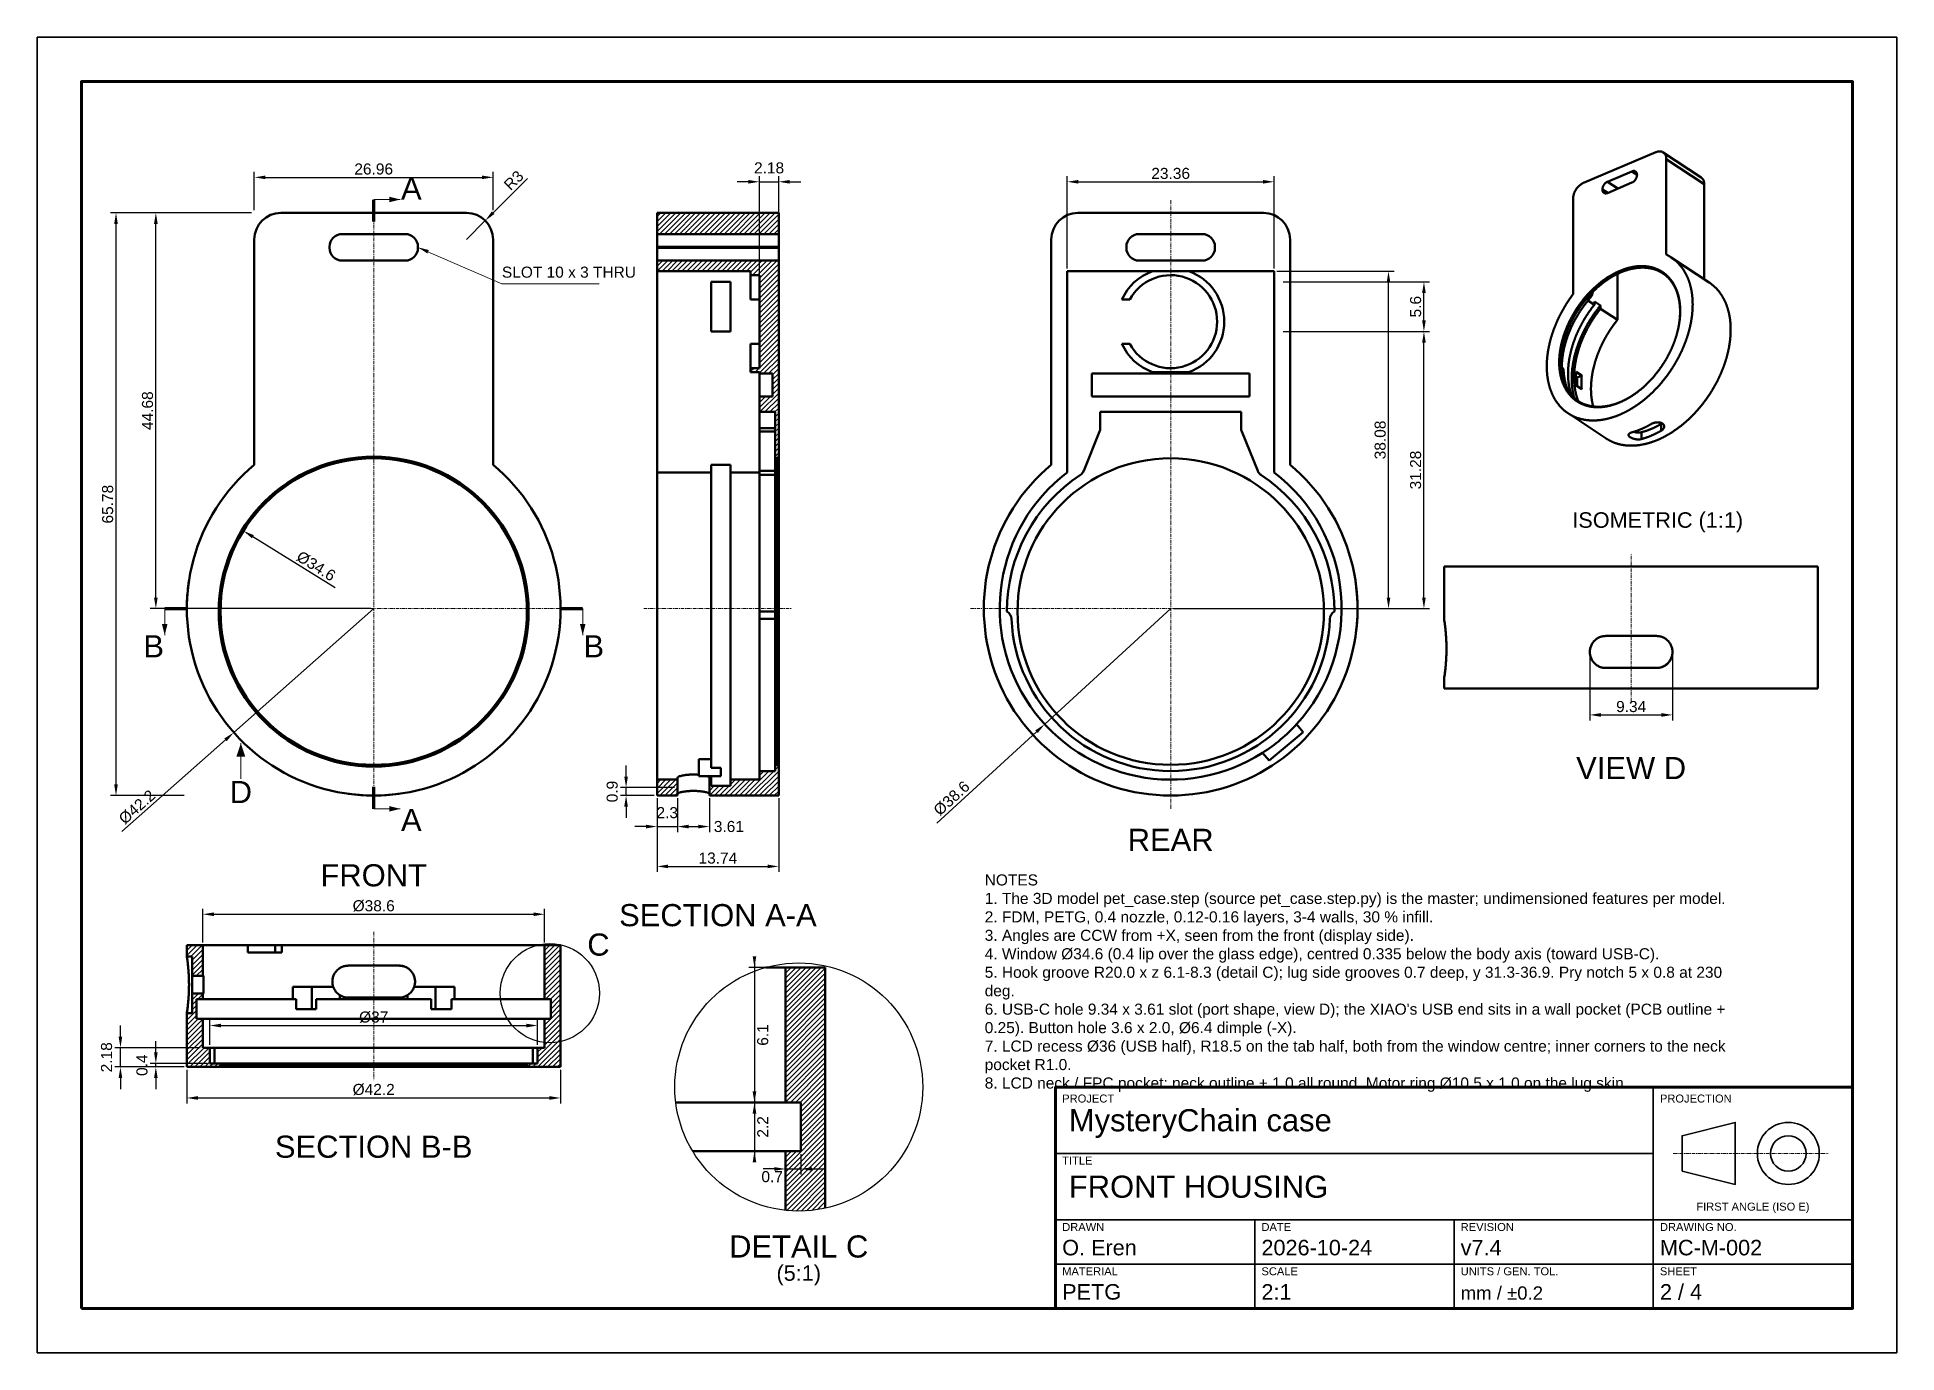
# Model space of a CAD drawing. Header units: millimetres. Extents: x 0 to 900, y 0 to 148.
# Drawn here: x 230 to 440, y 0 to 148.5 of the extents above; entities that cross this region are included whole.
import ezdxf
from ezdxf.enums import TextEntityAlignment as Align

# ---------------------------------------------------------------- set-up
doc = ezdxf.new("R2010")
doc.units = ezdxf.units.MM
doc.header["$LTSCALE"] = 0.125
doc.linetypes.add('CENTER', pattern=[5.08, 3.175, -0.635, 0.635, -0.635])
for name, color, linetype, lineweight in [('CENTER', 7, 'CENTER', 18), ('DETAIL_BOUNDARY', 7, 'Continuous', 25), ('DIM', 7, 'Continuous', 18), ('FRAME', 7, 'Continuous', 70), ('SECTION_HATCH', 8, 'Continuous', 13), ('TEXT', 7, 'Continuous', 25), ('TITLE', 7, 'Continuous', 35), ('VISIBLE', 7, 'Continuous', 50)]:
    doc.layers.add(name, color=color, linetype=linetype, lineweight=lineweight)
doc.styles.add('LiberationSans', font='LiberationSans-Regular.ttf')
doc.dimstyles.new('ISO', dxfattribs={"dimscale": 0.5, "dimtxt": 2.5, "dimasz": 2.5, "dimexe": 1.25, "dimexo": 0.625, "dimtad": 1, "dimdsep": 46, "dimtxsty": 'LiberationSans', "dimcen": 0, "dimazin": 3, "dimtfac": 1, "dimtmove": 0, "dimatfit": 3})

msp = doc.modelspace()

# ---------------------------------------------------------------- texts
at = {"layer": 'TEXT', "style": 'LiberationSans'}
for s, height, p in [('A', 2.5, (272.25, 131.43)), ('ISOMETRIC (1:1)', 1.75, (413, 94)), ('B', 2.5, (243.15, 79.75)), ('B', 2.5, (292.85, 79.75)), ('VIEW D', 2.5, (410, 66)), ('D', 2.5, (253, 63.3)), ('A', 2.5, (272.25, 60.15)), ('REAR', 2.5, (358, 57.9)), ('FRONT', 2.5, (268, 53.9)), ('SECTION A-A', 2.5, (306.868, 49.4)), ('C', 2.5, (293.38, 46.08)), ('SECTION B-B', 2.5, (268, 23.264)), ('FIRST ANGLE (ISO E)', 0.9, (423.75, 16.5)), ('DETAIL C', 2.5, (316, 12)), ('(5:1)', 1.75, (316, 9))]:
    msp.add_text(s, height=height, dxfattribs=at).set_placement(p, align=Align.MIDDLE_CENTER)
msp.add_text('SLOT 10 x 3 THRU', height=1.25, dxfattribs=at).set_placement((282.48, 120.98), align=Align.BOTTOM_LEFT)
for s, height, p in [('PROJECT', 0.9, (345.75, 28.25)), ('MysteryChain case', 2.5, (346.5, 25)), ('PROJECTION', 0.9, (413.25, 28.25)), ('TITLE', 0.9, (345.75, 21.25)), ('FRONT HOUSING', 2.5, (346.5, 17.5)), ('DRAWN', 0.9, (345.75, 13.75)), ('O. Eren', 1.75, (345.75, 11)), ('DATE', 0.9, (368.25, 13.75)), ('2026-10-24', 1.75, (368.25, 11)), ('v7.4', 1.75, (390.75, 11)), ('REVISION', 0.9, (390.75, 13.75)), ('DRAWING NO.', 0.9, (413.25, 13.75)), ('MC-M-002', 1.75, (413.25, 11)), ('MATERIAL', 0.9, (345.75, 8.75)), ('SCALE', 0.9, (368.25, 8.75)), ('UNITS / GEN. TOL.', 0.9, (390.75, 8.75)), ('SHEET', 0.9, (413.25, 8.75)), ('PETG', 1.75, (345.75, 6)), ('2:1', 1.75, (368.25, 6)), ('mm / ±0.2', 1.5, (390.75, 6)), ('2 / 4', 1.75, (413.25, 6))]:
    msp.add_text(s, height=height, dxfattribs=at).set_placement(p)
at = {"layer": 'TEXT', "insert": (337, 54), "char_height": 1.25, "attachment_point": 1, "style": 'LiberationSans'}
msp.add_mtext("NOTES\\P1. The 3D model pet_case.step (source pet_case.step.py) is the master; undimensioned features per model.\\P2. FDM, PETG, 0.4 nozzle, 0.12-0.16 layers, 3-4 walls, 30 % infill.\\P3. Angles are CCW from +X, seen from the front (display side).\\P4. Window %%c34.6 (0.4 lip over the glass edge), centred 0.335 below the body axis (toward USB-C).\\P5. Hook groove R20.0 x z 6.1-8.3 (detail C); lug side grooves 0.7 deep, y 31.3-36.9. Pry notch 5 x 0.8 at 230\\Pdeg.\\P6. USB-C hole 9.34 x 3.61 slot (port shape, view D); the XIAO's USB end sits in a wall pocket (PCB outline +\\P0.25). Button hole 3.6 x 2.0, %%c6.4 dimple (-X).\\P7. LCD recess %%c36 (USB half), R18.5 on the tab half, both from the window centre; inner corners to the neck\\Ppocket R1.0.\\P8. LCD neck / FPC pocket: neck outline + 1.0 all round. Motor ring %%c10.5 x 1.0 on the lug skin.", dxfattribs=at)

# ---------------------------------------------------------------- dimensions: what is measured, and where the dimension line sits
at = {"layer": 'DIM'}
for base, p1, p2 in [((254.52, 132.68), (254.52, 128.68), (281.48, 128.68)), ((311.56, 132.18), (311.56, 120.08), (313.736, 120.08)), ((346.32, 132.18), (346.32, 122.08), (369.68, 122.08)), ((405.33, 72), (405.33, 79.105), (414.67, 79.105)), ((300, 59.4), (300, 62.9), (302.3, 62.9)), ((300, 54.9), (300, 62.9), (313.736, 62.9))]:
    msp.add_linear_dim(base=base, p1=p1, p2=p2, dimstyle='ISO', dxfattribs=at).render()
msp.add_radius_dim(center=(278.48, 125.68), radius=3, location=(284.48, 131.68), dimstyle='ISO', dxfattribs=at).render()
for base, p1, p2 in [((238.9, 62.9), (246.9, 62.9), (254.52, 128.68)), ((243.4, 84), (268, 84), (254.52, 128.68)), ((382.6, 84), (358, 84), (369.68, 122.08)), ((386.6, 115.28), (370.38, 115.28), (370.38, 120.88)), ((386.6, 84), (358, 84), (370.38, 115.28)), ((296.5, 62.9), (300, 62.9), (302.3, 63.8)), ((239.4, 32.264), (246.9, 32.264), (248.7, 34.44)), ((243.4, 32.264), (246.9, 32.264), (249.503, 32.664))]:
    msp.add_linear_dim(base=base, p1=p1, p2=p2, angle=90, dimstyle='ISO', dxfattribs=at).render()
for center, radius, location in [((268, 84), 21.1, (241.9, 60.9)), ((358, 84), 19.3, (333.9, 61.9)), ((268, 83.665), 17.3, (261, 88))]:
    msp.add_diameter_dim(center=center, radius=radius, location=location, dimstyle='ISO', dxfattribs=at).render()
for base, p1, p2, location, override in [((302.3, 59.4), (302.3, 62.9), (305.91, 62.9), (308.11, 59.4), {"dimtmove": 2}), ((314.5, 20.75), (314.5, 22.75), (316.25, 22.75), (313, 19.875), {"dimlfac": 0.4, "dimtmove": 2})]:
    msp.add_linear_dim(base=base, p1=p1, p2=p2, location=location, dimstyle='ISO', override=override, dxfattribs=at).render()
for base, p1, p2, text in [((248.7, 49.5), (248.7, 46), (287.3, 46), '%%c<>'), ((249.503, 36.94), (249.503, 34.44), (286.497, 34.44), '%%c37'), ((246.9, 28.764), (246.9, 32.264), (289.1, 32.264), '%%c<>')]:
    msp.add_linear_dim(base=base, p1=p1, p2=p2, text=text, dimstyle='ISO', dxfattribs=at).render()
for base, p1, p2 in [((311, 43.5), (314.5, 43.5), (314.5, 28.25)), ((311, 28.25), (316.25, 28.25), (316.25, 22.75))]:
    msp.add_linear_dim(base=base, p1=p1, p2=p2, angle=90, dimstyle='ISO', override={"dimlfac": 0.4}, dxfattribs=at).render()

# ---------------------------------------------------------------- hatches: boundary and pattern name
at = {"layer": 'SECTION_HATCH'}
h = msp.add_hatch(dxfattribs=at)
h.set_pattern_fill('ANSI31', scale=0.125)
h.paths.add_polyline_path([(300, 126.28), (300, 126.33), (300, 126.38), (300, 126.43), (300, 126.48), (300, 126.53), (300, 126.58), (300, 126.63), (300, 126.68), (300, 126.73), (300, 126.78), (300, 126.83), (300, 126.88), (300, 126.93), (300, 126.98), (300, 127.031), (300, 127.081), (300, 127.131), (300, 127.181), (300, 127.231), (300, 127.281), (300, 127.331), (300, 127.381), (300, 127.431), (300, 127.481), (300, 127.531), (300, 127.581), (300, 127.631), (300, 127.681), (300, 127.731), (300, 127.781), (300, 127.831), (300, 127.881), (300, 127.931), (300, 127.981), (300, 128.031), (300, 128.081), (300, 128.131), (300, 128.181), (300, 128.231), (300, 128.281), (300, 128.331), (300, 128.381), (300, 128.431), (300, 128.482), (300, 128.532), (300, 128.582), (300, 128.632), (300.002, 128.68), (300.052, 128.68), (300.102, 128.68), (300.152, 128.68), (300.202, 128.68), (300.252, 128.68), (300.302, 128.68), (300.352, 128.68), (300.402, 128.68), (300.452, 128.68), (300.502, 128.68), (300.552, 128.68), (300.602, 128.68), (300.652, 128.68), (300.702, 128.68), (300.752, 128.68), (300.802, 128.68), (300.852, 128.68), (300.902, 128.68), (300.952, 128.68), (301.002, 128.68), (301.052, 128.68), (301.102, 128.68), (301.152, 128.68), (301.202, 128.68), (301.252, 128.68), (301.303, 128.68), (301.353, 128.68), (301.403, 128.68), (301.453, 128.68), (301.503, 128.68), (301.553, 128.68), (301.603, 128.68), (301.653, 128.68), (301.703, 128.68), (301.753, 128.68), (301.803, 128.68), (301.853, 128.68), (301.903, 128.68), (301.953, 128.68), (302.003, 128.68), (302.053, 128.68), (302.103, 128.68), (302.153, 128.68), (302.203, 128.68), (302.253, 128.68), (302.303, 128.68), (302.353, 128.68), (302.403, 128.68), (302.453, 128.68), (302.503, 128.68), (302.553, 128.68), (302.603, 128.68), (302.653, 128.68), (302.703, 128.68), (302.754, 128.68), (302.804, 128.68), (302.854, 128.68), (302.904, 128.68), (302.954, 128.68), (303.004, 128.68), (303.054, 128.68), (303.104, 128.68), (303.154, 128.68), (303.204, 128.68), (303.254, 128.68), (303.304, 128.68), (303.354, 128.68), (303.404, 128.68), (303.454, 128.68), (303.504, 128.68), (303.554, 128.68), (303.604, 128.68), (303.654, 128.68), (303.704, 128.68), (303.754, 128.68), (303.804, 128.68), (303.854, 128.68), (303.904, 128.68), (303.954, 128.68), (304.004, 128.68), (304.054, 128.68), (304.104, 128.68), (304.154, 128.68), (304.205, 128.68), (304.255, 128.68), (304.305, 128.68), (304.355, 128.68), (304.405, 128.68), (304.455, 128.68), (304.505, 128.68), (304.555, 128.68), (304.605, 128.68), (304.655, 128.68), (304.705, 128.68), (304.755, 128.68), (304.805, 128.68), (304.855, 128.68), (304.905, 128.68), (304.955, 128.68), (305.005, 128.68), (305.055, 128.68), (305.105, 128.68), (305.155, 128.68), (305.205, 128.68), (305.255, 128.68), (305.305, 128.68), (305.355, 128.68), (305.405, 128.68), (305.455, 128.68), (305.505, 128.68), (305.555, 128.68), (305.605, 128.68), (305.655, 128.68), (305.706, 128.68), (305.756, 128.68), (305.806, 128.68), (305.856, 128.68), (305.906, 128.68), (305.956, 128.68), (306.006, 128.68), (306.056, 128.68), (306.106, 128.68), (306.156, 128.68), (306.206, 128.68), (306.256, 128.68), (306.306, 128.68), (306.356, 128.68), (306.406, 128.68), (306.456, 128.68), (306.506, 128.68), (306.556, 128.68), (306.606, 128.68), (306.656, 128.68), (306.706, 128.68), (306.756, 128.68), (306.806, 128.68), (306.856, 128.68), (306.906, 128.68), (306.956, 128.68), (307.006, 128.68), (307.056, 128.68), (307.106, 128.68), (307.157, 128.68), (307.207, 128.68), (307.257, 128.68), (307.307, 128.68), (307.357, 128.68), (307.407, 128.68), (307.457, 128.68), (307.507, 128.68), (307.557, 128.68), (307.607, 128.68), (307.657, 128.68), (307.707, 128.68), (307.757, 128.68), (307.807, 128.68), (307.857, 128.68), (307.907, 128.68), (307.957, 128.68), (308.007, 128.68), (308.057, 128.68), (308.107, 128.68), (308.157, 128.68), (308.207, 128.68), (308.257, 128.68), (308.307, 128.68), (308.357, 128.68), (308.407, 128.68), (308.457, 128.68), (308.507, 128.68), (308.557, 128.68), (308.608, 128.68), (308.658, 128.68), (308.708, 128.68), (308.758, 128.68), (308.808, 128.68), (308.858, 128.68), (308.908, 128.68), (308.958, 128.68), (309.008, 128.68), (309.058, 128.68), (309.108, 128.68), (309.158, 128.68), (309.208, 128.68), (309.258, 128.68), (309.308, 128.68), (309.358, 128.68), (309.408, 128.68), (309.458, 128.68), (309.508, 128.68), (309.558, 128.68), (309.608, 128.68), (309.658, 128.68), (309.708, 128.68), (309.758, 128.68), (309.808, 128.68), (309.858, 128.68), (309.908, 128.68), (309.958, 128.68), (310.008, 128.68), (310.058, 128.68), (310.109, 128.68), (310.159, 128.68), (310.209, 128.68), (310.259, 128.68), (310.309, 128.68), (310.359, 128.68), (310.409, 128.68), (310.459, 128.68), (310.509, 128.68), (310.559, 128.68), (310.609, 128.68), (310.659, 128.68), (310.709, 128.68), (310.759, 128.68), (310.809, 128.68), (310.859, 128.68), (310.909, 128.68), (310.959, 128.68), (311.009, 128.68), (311.059, 128.68), (311.109, 128.68), (311.159, 128.68), (311.209, 128.68), (311.259, 128.68), (311.309, 128.68), (311.359, 128.68), (311.409, 128.68), (311.459, 128.68), (311.509, 128.68), (311.56, 128.68), (311.61, 128.68), (311.66, 128.68), (311.71, 128.68), (311.76, 128.68), (311.81, 128.68), (311.86, 128.68), (311.91, 128.68), (311.96, 128.68), (312.01, 128.68), (312.06, 128.68), (312.11, 128.68), (312.16, 128.68), (312.21, 128.68), (312.26, 128.68), (312.31, 128.68), (312.36, 128.68), (312.41, 128.68), (312.46, 128.68), (312.51, 128.68), (312.56, 128.68), (312.61, 128.68), (312.66, 128.68), (312.71, 128.68), (312.76, 128.68), (312.81, 128.68), (312.86, 128.68), (312.91, 128.68), (312.96, 128.68), (313.011, 128.68), (313.061, 128.68), (313.111, 128.68), (313.161, 128.68), (313.211, 128.68), (313.261, 128.68), (313.311, 128.68), (313.361, 128.68), (313.411, 128.68), (313.461, 128.68), (313.511, 128.68), (313.561, 128.68), (313.611, 128.68), (313.661, 128.68), (313.711, 128.68), (313.736, 128.655), (313.736, 128.605), (313.736, 128.555), (313.736, 128.505), (313.736, 128.455), (313.736, 128.405), (313.736, 128.355), (313.736, 128.305), (313.736, 128.255), (313.736, 128.205), (313.736, 128.155), (313.736, 128.105), (313.736, 128.055), (313.736, 128.005), (313.736, 127.955), (313.736, 127.904), (313.736, 127.854), (313.736, 127.804), (313.736, 127.754), (313.736, 127.704), (313.736, 127.654), (313.736, 127.604), (313.736, 127.554), (313.736, 127.504), (313.736, 127.454), (313.736, 127.404), (313.736, 127.354), (313.736, 127.304), (313.736, 127.254), (313.736, 127.204), (313.736, 127.154), (313.736, 127.104), (313.736, 127.054), (313.736, 127.004), (313.736, 126.954), (313.736, 126.904), (313.736, 126.854), (313.736, 126.804), (313.736, 126.754), (313.736, 126.704), (313.736, 126.654), (313.736, 126.604), (313.736, 126.554), (313.736, 126.504), (313.736, 126.453), (313.736, 126.403), (313.736, 126.353), (313.736, 126.303), (313.709, 126.28), (313.659, 126.28), (313.609, 126.28), (313.559, 126.28), (313.509, 126.28), (313.459, 126.28), (313.409, 126.28), (313.359, 126.28), (313.309, 126.28), (313.259, 126.28), (313.209, 126.28), (313.159, 126.28), (313.109, 126.28), (313.059, 126.28), (313.009, 126.28), (312.959, 126.28), (312.909, 126.28), (312.859, 126.28), (312.809, 126.28), (312.759, 126.28), (312.709, 126.28), (312.659, 126.28), (312.609, 126.28), (312.559, 126.28), (312.509, 126.28), (312.458, 126.28), (312.408, 126.28), (312.358, 126.28), (312.308, 126.28), (312.258, 126.28), (312.208, 126.28), (312.158, 126.28), (312.108, 126.28), (312.058, 126.28), (312.008, 126.28), (311.958, 126.28), (311.908, 126.28), (311.858, 126.28), (311.808, 126.28), (311.758, 126.28), (311.708, 126.28), (311.658, 126.28), (311.608, 126.28), (311.558, 126.28), (311.508, 126.28), (311.458, 126.28), (311.408, 126.28), (311.358, 126.28), (311.308, 126.28), (311.258, 126.28), (311.208, 126.28), (311.158, 126.28), (311.108, 126.28), (311.058, 126.28), (311.008, 126.28), (310.957, 126.28), (310.907, 126.28), (310.857, 126.28), (310.807, 126.28), (310.757, 126.28), (310.707, 126.28), (310.657, 126.28), (310.607, 126.28), (310.557, 126.28), (310.507, 126.28), (310.457, 126.28), (310.407, 126.28), (310.357, 126.28), (310.307, 126.28), (310.257, 126.28), (310.207, 126.28), (310.157, 126.28), (310.107, 126.28), (310.057, 126.28), (310.007, 126.28), (309.957, 126.28), (309.907, 126.28), (309.857, 126.28), (309.807, 126.28), (309.757, 126.28), (309.707, 126.28), (309.657, 126.28), (309.607, 126.28), (309.557, 126.28), (309.506, 126.28), (309.456, 126.28), (309.406, 126.28), (309.356, 126.28), (309.306, 126.28), (309.256, 126.28), (309.206, 126.28), (309.156, 126.28), (309.106, 126.28), (309.056, 126.28), (309.006, 126.28), (308.956, 126.28), (308.906, 126.28), (308.856, 126.28), (308.806, 126.28), (308.756, 126.28), (308.706, 126.28), (308.656, 126.28), (308.606, 126.28), (308.556, 126.28), (308.506, 126.28), (308.456, 126.28), (308.406, 126.28), (308.356, 126.28), (308.306, 126.28), (308.256, 126.28), (308.206, 126.28), (308.156, 126.28), (308.106, 126.28), (308.055, 126.28), (308.005, 126.28), (307.955, 126.28), (307.905, 126.28), (307.855, 126.28), (307.805, 126.28), (307.755, 126.28), (307.705, 126.28), (307.655, 126.28), (307.605, 126.28), (307.555, 126.28), (307.505, 126.28), (307.455, 126.28), (307.405, 126.28), (307.355, 126.28), (307.305, 126.28), (307.255, 126.28), (307.205, 126.28), (307.155, 126.28), (307.105, 126.28), (307.055, 126.28), (307.005, 126.28), (306.955, 126.28), (306.905, 126.28), (306.855, 126.28), (306.805, 126.28), (306.755, 126.28), (306.705, 126.28), (306.655, 126.28), (306.605, 126.28), (306.554, 126.28), (306.504, 126.28), (306.454, 126.28), (306.404, 126.28), (306.354, 126.28), (306.304, 126.28), (306.254, 126.28), (306.204, 126.28), (306.154, 126.28), (306.104, 126.28), (306.054, 126.28), (306.004, 126.28), (305.954, 126.28), (305.904, 126.28), (305.854, 126.28), (305.804, 126.28), (305.754, 126.28), (305.704, 126.28), (305.654, 126.28), (305.604, 126.28), (305.554, 126.28), (305.504, 126.28), (305.454, 126.28), (305.404, 126.28), (305.354, 126.28), (305.304, 126.28), (305.254, 126.28), (305.204, 126.28), (305.154, 126.28), (305.103, 126.28), (305.053, 126.28), (305.003, 126.28), (304.953, 126.28), (304.903, 126.28), (304.853, 126.28), (304.803, 126.28), (304.753, 126.28), (304.703, 126.28), (304.653, 126.28), (304.603, 126.28), (304.553, 126.28), (304.503, 126.28), (304.453, 126.28), (304.403, 126.28), (304.353, 126.28), (304.303, 126.28), (304.253, 126.28), (304.203, 126.28), (304.153, 126.28), (304.103, 126.28), (304.053, 126.28), (304.003, 126.28), (303.953, 126.28), (303.903, 126.28), (303.853, 126.28), (303.803, 126.28), (303.753, 126.28), (303.703, 126.28), (303.652, 126.28), (303.602, 126.28), (303.552, 126.28), (303.502, 126.28), (303.452, 126.28), (303.402, 126.28), (303.352, 126.28), (303.302, 126.28), (303.252, 126.28), (303.202, 126.28), (303.152, 126.28), (303.102, 126.28), (303.052, 126.28), (303.002, 126.28), (302.952, 126.28), (302.902, 126.28), (302.852, 126.28), (302.802, 126.28), (302.752, 126.28), (302.702, 126.28), (302.652, 126.28), (302.602, 126.28), (302.552, 126.28), (302.502, 126.28), (302.452, 126.28), (302.402, 126.28), (302.352, 126.28), (302.302, 126.28), (302.252, 126.28), (302.202, 126.28), (302.151, 126.28), (302.101, 126.28), (302.051, 126.28), (302.001, 126.28), (301.951, 126.28), (301.901, 126.28), (301.851, 126.28), (301.801, 126.28), (301.751, 126.28), (301.701, 126.28), (301.651, 126.28), (301.601, 126.28), (301.551, 126.28), (301.501, 126.28), (301.451, 126.28), (301.401, 126.28), (301.351, 126.28), (301.301, 126.28), (301.251, 126.28), (301.201, 126.28), (301.151, 126.28), (301.101, 126.28), (301.051, 126.28), (301.001, 126.28), (300.951, 126.28), (300.901, 126.28), (300.851, 126.28), (300.801, 126.28), (300.751, 126.28), (300.7, 126.28), (300.65, 126.28), (300.6, 126.28), (300.55, 126.28), (300.5, 126.28), (300.45, 126.28), (300.4, 126.28), (300.35, 126.28), (300.3, 126.28), (300.25, 126.28), (300.2, 126.28), (300.15, 126.28), (300.1, 126.28), (300.05, 126.28)])
h = msp.add_hatch(dxfattribs=at)
h.set_pattern_fill('ANSI31', scale=0.125)
h.paths.add_polyline_path([(300, 122.08), (300, 122.13), (300, 122.18), (300, 122.23), (300, 122.28), (300, 122.33), (300, 122.38), (300, 122.43), (300, 122.48), (300, 122.53), (300, 122.58), (300, 122.63), (300, 122.68), (300, 122.73), (300, 122.78), (300, 122.83), (300, 122.88), (300, 122.93), (300, 122.98), (300, 123.03), (300, 123.08), (300, 123.13), (300, 123.18), (300, 123.23), (300, 123.28), (300.05, 123.28), (300.1, 123.28), (300.15, 123.28), (300.2, 123.28), (300.25, 123.28), (300.3, 123.28), (300.35, 123.28), (300.4, 123.28), (300.45, 123.28), (300.5, 123.28), (300.55, 123.28), (300.6, 123.28), (300.65, 123.28), (300.7, 123.28), (300.75, 123.28), (300.8, 123.28), (300.85, 123.28), (300.9, 123.28), (300.95, 123.28), (301, 123.28), (301.05, 123.28), (301.1, 123.28), (301.15, 123.28), (301.2, 123.28), (301.25, 123.28), (301.3, 123.28), (301.35, 123.28), (301.4, 123.28), (301.45, 123.28), (301.5, 123.28), (301.55, 123.28), (301.6, 123.28), (301.65, 123.28), (301.7, 123.28), (301.75, 123.28), (301.801, 123.28), (301.851, 123.28), (301.901, 123.28), (301.951, 123.28), (302.001, 123.28), (302.051, 123.28), (302.101, 123.28), (302.151, 123.28), (302.201, 123.28), (302.251, 123.28), (302.301, 123.28), (302.351, 123.28), (302.401, 123.28), (302.451, 123.28), (302.501, 123.28), (302.551, 123.28), (302.601, 123.28), (302.651, 123.28), (302.701, 123.28), (302.751, 123.28), (302.801, 123.28), (302.851, 123.28), (302.901, 123.28), (302.951, 123.28), (303.001, 123.28), (303.051, 123.28), (303.101, 123.28), (303.151, 123.28), (303.201, 123.28), (303.251, 123.28), (303.301, 123.28), (303.351, 123.28), (303.401, 123.28), (303.451, 123.28), (303.501, 123.28), (303.551, 123.28), (303.601, 123.28), (303.651, 123.28), (303.701, 123.28), (303.751, 123.28), (303.801, 123.28), (303.851, 123.28), (303.901, 123.28), (303.951, 123.28), (304.001, 123.28), (304.051, 123.28), (304.101, 123.28), (304.151, 123.28), (304.201, 123.28), (304.251, 123.28), (304.301, 123.28), (304.351, 123.28), (304.401, 123.28), (304.451, 123.28), (304.501, 123.28), (304.551, 123.28), (304.601, 123.28), (304.651, 123.28), (304.701, 123.28), (304.751, 123.28), (304.801, 123.28), (304.851, 123.28), (304.901, 123.28), (304.951, 123.28), (305.001, 123.28), (305.051, 123.28), (305.101, 123.28), (305.151, 123.28), (305.201, 123.28), (305.251, 123.28), (305.301, 123.28), (305.351, 123.28), (305.401, 123.28), (305.451, 123.28), (305.501, 123.28), (305.551, 123.28), (305.601, 123.28), (305.651, 123.28), (305.701, 123.28), (305.751, 123.28), (305.801, 123.28), (305.851, 123.28), (305.901, 123.28), (305.951, 123.28), (306.001, 123.28), (306.051, 123.28), (306.101, 123.28), (306.151, 123.28), (306.201, 123.28), (306.251, 123.28), (306.301, 123.28), (306.351, 123.28), (306.401, 123.28), (306.451, 123.28), (306.501, 123.28), (306.551, 123.28), (306.601, 123.28), (306.651, 123.28), (306.701, 123.28), (306.751, 123.28), (306.801, 123.28), (306.851, 123.28), (306.901, 123.28), (306.951, 123.28), (307.001, 123.28), (307.051, 123.28), (307.101, 123.28), (307.151, 123.28), (307.201, 123.28), (307.251, 123.28), (307.301, 123.28), (307.351, 123.28), (307.401, 123.28), (307.451, 123.28), (307.501, 123.28), (307.551, 123.28), (307.601, 123.28), (307.651, 123.28), (307.701, 123.28), (307.751, 123.28), (307.802, 123.28), (307.852, 123.28), (307.902, 123.28), (307.952, 123.28), (308.002, 123.28), (308.052, 123.28), (308.102, 123.28), (308.152, 123.28), (308.202, 123.28), (308.252, 123.28), (308.302, 123.28), (308.352, 123.28), (308.402, 123.28), (308.452, 123.28), (308.502, 123.28), (308.552, 123.28), (308.602, 123.28), (308.652, 123.28), (308.702, 123.28), (308.752, 123.28), (308.802, 123.28), (308.852, 123.28), (308.902, 123.28), (308.952, 123.28), (309.002, 123.28), (309.052, 123.28), (309.102, 123.28), (309.152, 123.28), (309.202, 123.28), (309.252, 123.28), (309.302, 123.28), (309.352, 123.28), (309.402, 123.28), (309.452, 123.28), (309.502, 123.28), (309.552, 123.28), (309.602, 123.28), (309.652, 123.28), (309.702, 123.28), (309.752, 123.28), (309.802, 123.28), (309.852, 123.28), (309.902, 123.28), (309.952, 123.28), (310.002, 123.28), (310.052, 123.28), (310.102, 123.28), (310.152, 123.28), (310.202, 123.28), (310.252, 123.28), (310.302, 123.28), (310.352, 123.28), (310.402, 123.28), (310.452, 123.28), (310.502, 123.28), (310.552, 123.28), (310.602, 123.28), (310.652, 123.28), (310.702, 123.28), (310.752, 123.28), (310.802, 123.28), (310.852, 123.28), (310.902, 123.28), (310.952, 123.28), (311.002, 123.28), (311.052, 123.28), (311.102, 123.28), (311.152, 123.28), (311.202, 123.28), (311.252, 123.28), (311.302, 123.28), (311.352, 123.28), (311.402, 123.28), (311.452, 123.28), (311.502, 123.28), (311.552, 123.28), (311.602, 123.28), (311.652, 123.28), (311.702, 123.28), (311.752, 123.28), (311.802, 123.28), (311.852, 123.28), (311.902, 123.28), (311.952, 123.28), (312.002, 123.28), (312.052, 123.28), (312.102, 123.28), (312.152, 123.28), (312.202, 123.28), (312.252, 123.28), (312.302, 123.28), (312.352, 123.28), (312.402, 123.28), (312.452, 123.28), (312.502, 123.28), (312.552, 123.28), (312.602, 123.28), (312.652, 123.28), (312.702, 123.28), (312.752, 123.28), (312.802, 123.28), (312.852, 123.28), (312.902, 123.28), (312.952, 123.28), (313.002, 123.28), (313.052, 123.28), (313.102, 123.28), (313.152, 123.28), (313.202, 123.28), (313.252, 123.28), (313.302, 123.28), (313.352, 123.28), (313.402, 123.28), (313.452, 123.28), (313.502, 123.28), (313.552, 123.28), (313.602, 123.28), (313.652, 123.28), (313.702, 123.28), (313.736, 123.264), (313.736, 123.213), (313.736, 123.163), (313.736, 123.113), (313.736, 123.063), (313.736, 123.013), (313.736, 122.963), (313.736, 122.913), (313.736, 122.863), (313.736, 122.813), (313.736, 122.763), (313.736, 122.713), (313.736, 122.663), (313.736, 122.613), (313.736, 122.563), (313.736, 122.513), (313.736, 122.463), (313.736, 122.413), (313.736, 122.363), (313.736, 122.313), (313.736, 122.263), (313.736, 122.213), (313.736, 122.163), (313.736, 122.113), (313.736, 122.063), (313.736, 122.013), (313.736, 121.963), (313.736, 121.913), (313.736, 121.863), (313.736, 121.813), (313.736, 121.763), (313.736, 121.713), (313.736, 121.663), (313.736, 121.613), (313.736, 121.563), (313.736, 121.513), (313.736, 121.463), (313.736, 121.413), (313.736, 121.363), (313.736, 121.313), (313.736, 121.263), (313.736, 121.213), (313.736, 121.163), (313.736, 121.113), (313.736, 121.063), (313.736, 121.013), (313.736, 120.963), (313.736, 120.913), (313.736, 120.863), (313.736, 120.813), (313.736, 120.763), (313.736, 120.713), (313.736, 120.663), (313.736, 120.613), (313.736, 120.563), (313.736, 120.513), (313.736, 120.463), (313.736, 120.413), (313.736, 120.363), (313.736, 120.313), (313.736, 120.263), (313.736, 120.213), (313.736, 120.163), (313.736, 120.113), (313.736, 120.063), (313.736, 120.013), (313.736, 119.963), (313.736, 119.913), (313.736, 119.863), (313.736, 119.813), (313.736, 119.763), (313.736, 119.713), (313.736, 119.663), (313.736, 119.613), (313.736, 119.563), (313.736, 119.513), (313.736, 119.463), (313.736, 119.413), (313.736, 119.363), (313.736, 119.313), (313.736, 119.263), (313.736, 119.213), (313.736, 119.163), (313.736, 119.113), (313.736, 119.063), (313.736, 119.013), (313.736, 118.963), (313.736, 118.913), (313.736, 118.863), (313.736, 118.813), (313.736, 118.763), (313.736, 118.713), (313.736, 118.663), (313.736, 118.613), (313.736, 118.563), (313.736, 118.513), (313.736, 118.463), (313.736, 118.413), (313.736, 118.363), (313.736, 118.313), (313.736, 118.263), (313.736, 118.213), (313.736, 118.163), (313.736, 118.113), (313.736, 118.063), (313.736, 118.013), (313.736, 117.963), (313.736, 117.913), (313.736, 117.863), (313.736, 117.813), (313.736, 117.763), (313.736, 117.713), (313.736, 117.663), (313.736, 117.613), (313.736, 117.563), (313.736, 117.513), (313.736, 117.463), (313.736, 117.413), (313.736, 117.363), (313.736, 117.313), (313.736, 117.263), (313.736, 117.212), (313.736, 117.162), (313.736, 117.112), (313.736, 117.062), (313.736, 117.012), (313.736, 116.962), (313.736, 116.912), (313.736, 116.862), (313.736, 116.812), (313.736, 116.762), (313.736, 116.712), (313.736, 116.662), (313.736, 116.612), (313.736, 116.562), (313.736, 116.512), (313.736, 116.462), (313.736, 116.412), (313.736, 116.362), (313.736, 116.312), (313.736, 116.262), (313.736, 116.212), (313.736, 116.162), (313.736, 116.112), (313.736, 116.062), (313.736, 116.012), (313.736, 115.962), (313.736, 115.912), (313.736, 115.862), (313.736, 115.812), (313.736, 115.762), (313.736, 115.712), (313.736, 115.662), (313.736, 115.612), (313.736, 115.562), (313.736, 115.512), (313.736, 115.462), (313.736, 115.412), (313.736, 115.362), (313.736, 115.312), (313.736, 115.262), (313.736, 115.212), (313.736, 115.162), (313.736, 115.112), (313.736, 115.062), (313.736, 115.012), (313.736, 114.962), (313.736, 114.912), (313.736, 114.862), (313.736, 114.812), (313.736, 114.762), (313.736, 114.712), (313.736, 114.662), (313.736, 114.612), (313.736, 114.562), (313.736, 114.512), (313.736, 114.462), (313.736, 114.412), (313.736, 114.362), (313.736, 114.312), (313.736, 114.262), (313.736, 114.212), (313.736, 114.162), (313.736, 114.112), (313.736, 114.062), (313.736, 114.012), (313.736, 113.962), (313.736, 113.912), (313.736, 113.862), (313.736, 113.812), (313.736, 113.762), (313.736, 113.712), (313.736, 113.662), (313.736, 113.612), (313.736, 113.562), (313.736, 113.512), (313.736, 113.462), (313.736, 113.412), (313.736, 113.362), (313.736, 113.312), (313.736, 113.262), (313.736, 113.212), (313.736, 113.162), (313.736, 113.112), (313.736, 113.062), (313.736, 113.012), (313.736, 112.962), (313.736, 112.912), (313.736, 112.862), (313.736, 112.812), (313.736, 112.762), (313.736, 112.712), (313.736, 112.662), (313.736, 112.612), (313.736, 112.562), (313.736, 112.512), (313.736, 112.462), (313.736, 112.412), (313.736, 112.362), (313.736, 112.312), (313.736, 112.262), (313.736, 112.212), (313.736, 112.162), (313.736, 112.112), (313.736, 112.062), (313.736, 112.012), (313.736, 111.962), (313.736, 111.912), (313.736, 111.862), (313.736, 111.812), (313.736, 111.762), (313.736, 111.712), (313.736, 111.662), (313.736, 111.612), (313.736, 111.562), (313.736, 111.512), (313.736, 111.462), (313.736, 111.412), (313.736, 111.362), (313.736, 111.312), (313.736, 111.261), (313.736, 111.211), (313.736, 111.161), (313.736, 111.111), (313.736, 111.061), (313.736, 111.011), (313.736, 110.961), (313.736, 110.911), (313.736, 110.861), (313.736, 110.811), (313.736, 110.761), (313.736, 110.711), (313.736, 110.661), (313.736, 110.611), (313.736, 110.561), (313.736, 110.511), (313.736, 110.461), (313.736, 110.411), (313.736, 110.361), (313.736, 110.311), (313.736, 110.261), (313.736, 110.211), (313.736, 110.161), (313.736, 110.111), (313.736, 110.061), (313.736, 110.011), (313.736, 109.961), (313.736, 109.911), (313.736, 109.861), (313.736, 109.811), (313.736, 109.761), (313.736, 109.711), (313.736, 109.661), (313.736, 109.611), (313.736, 109.561), (313.736, 109.511), (313.736, 109.461), (313.736, 109.411), (313.736, 109.361), (313.736, 109.311), (313.736, 109.261), (313.736, 109.211), (313.736, 109.161), (313.736, 109.111), (313.736, 109.061), (313.736, 109.011), (313.736, 108.961), (313.736, 108.911), (313.736, 108.861), (313.736, 108.811), (313.736, 108.761), (313.736, 108.711), (313.736, 108.661), (313.736, 108.611), (313.736, 108.561), (313.736, 108.511), (313.736, 108.461), (313.736, 108.411), (313.736, 108.361), (313.736, 108.311), (313.736, 108.261), (313.736, 108.211), (313.736, 108.161), (313.736, 108.111), (313.736, 108.061), (313.736, 108.011), (313.736, 107.961), (313.736, 107.911), (313.736, 107.861), (313.736, 107.811), (313.736, 107.761), (313.736, 107.711), (313.736, 107.661), (313.736, 107.611), (313.736, 107.561), (313.736, 107.511), (313.736, 107.461), (313.736, 107.411), (313.736, 107.361), (313.736, 107.311), (313.736, 107.261), (313.736, 107.211), (313.736, 107.161), (313.736, 107.111), (313.736, 107.061), (313.736, 107.011), (313.736, 106.961), (313.736, 106.911), (313.736, 106.861), (313.736, 106.811), (313.736, 106.761), (313.736, 106.711), (313.736, 106.661), (313.736, 106.611), (313.736, 106.561), (313.736, 106.511), (313.736, 106.461), (313.736, 106.411), (313.736, 106.361), (313.736, 106.311), (313.736, 106.261), (313.736, 106.211), (313.736, 106.161), (313.736, 106.111), (313.736, 106.061), (313.736, 106.011), (313.736, 105.961), (313.736, 105.911), (313.736, 105.861), (313.736, 105.811), (313.736, 105.761), (313.736, 105.711), (313.736, 105.661), (313.736, 105.611), (313.736, 105.561), (313.736, 105.511), (313.736, 105.461), (313.736, 105.411), (313.736, 105.361), (313.736, 105.311), (313.736, 105.26), (313.736, 105.21), (313.736, 105.16), (313.736, 105.11), (313.736, 105.06), (313.736, 105.01), (313.736, 104.96), (313.736, 104.91), (313.736, 104.86), (313.736, 104.81), (313.736, 104.76), (313.736, 104.71), (313.736, 104.66), (313.736, 104.61), (313.736, 104.56), (313.736, 104.51), (313.736, 104.46), (313.736, 104.41), (313.736, 104.36), (313.736, 104.31), (313.736, 104.26), (313.736, 104.21), (313.736, 104.16), (313.736, 104.11), (313.736, 104.06), (313.736, 104.01), (313.736, 103.96), (313.736, 103.91), (313.736, 103.86), (313.736, 103.81), (313.736, 103.76), (313.736, 103.71), (313.736, 103.66), (313.736, 103.61), (313.736, 103.56), (313.736, 103.51), (313.736, 103.46), (313.736, 103.41), (313.736, 103.36), (313.736, 103.31), (313.736, 103.26), (313.736, 103.21), (313.736, 103.16), (313.736, 103.11), (313.736, 103.06), (313.736, 103.01), (313.736, 102.96), (313.736, 102.91), (313.736, 102.86), (313.736, 102.81), (313.736, 102.76), (313.736, 102.71), (313.736, 102.66), (313.736, 102.61), (313.736, 102.56), (313.736, 102.51), (313.736, 102.46), (313.736, 102.41), (313.736, 102.36), (313.736, 102.31), (313.736, 102.26), (313.736, 102.21), (313.736, 102.16), (313.736, 102.11), (313.736, 102.06), (313.736, 102.01), (313.736, 101.96), (313.736, 101.91), (313.736, 101.86), (313.736, 101.81), (313.736, 101.76), (313.736, 101.71), (313.736, 101.66), (313.736, 101.61), (313.736, 101.56), (313.736, 101.51), (313.736, 101.46), (313.736, 101.41), (313.736, 101.36), (313.736, 101.31), (313.736, 101.26), (313.736, 101.21), (313.732, 101.161), (313.697, 101.126), (313.662, 101.091), (313.626, 101.055), (313.591, 101.02), (313.556, 100.985), (313.514, 100.965), (313.464, 100.965), (313.414, 100.965), (313.364, 100.965), (313.336, 100.987), (313.336, 101.037), (313.336, 101.087), (313.336, 101.137), (313.336, 101.187), (313.336, 101.237), (313.336, 101.287), (313.336, 101.337), (313.336, 101.387), (313.336, 101.438), (313.336, 101.488), (313.336, 101.538), (313.336, 101.588), (313.336, 101.638), (313.336, 101.688), (313.336, 101.738), (313.336, 101.788), (313.336, 101.838), (313.336, 101.888), (313.336, 101.938), (313.336, 101.988), (313.336, 102.038), (313.336, 102.088), (313.336, 102.138), (313.336, 102.188), (313.336, 102.238), (313.336, 102.288), (313.336, 102.338), (313.336, 102.388), (313.336, 102.438), (313.336, 102.488), (313.336, 102.538), (313.336, 102.588), (313.336, 102.638), (313.336, 102.688), (313.336, 102.738), (313.336, 102.788), (313.336, 102.838), (313.336, 102.888), (313.336, 102.938), (313.336, 102.988), (313.336, 103.038), (313.336, 103.088), (313.336, 103.138), (313.336, 103.188), (313.336, 103.238), (313.336, 103.288), (313.336, 103.338), (313.336, 103.388), (313.336, 103.438), (313.336, 103.488), (313.336, 103.538), (313.336, 103.588), (313.336, 103.638), (313.336, 103.688), (313.336, 103.738), (313.336, 103.788), (313.336, 103.838), (313.336, 103.888), (313.336, 103.938), (313.336, 103.988), (313.336, 104.038), (313.336, 104.088), (313.336, 104.138), (313.336, 104.188), (313.336, 104.238), (313.336, 104.288), (313.336, 104.338), (313.336, 104.388), (313.336, 104.438), (313.336, 104.488), (313.336, 104.538), (313.336, 104.588), (313.336, 104.638), (313.336, 104.688), (313.336, 104.738), (313.336, 104.788), (313.336, 104.838), (313.336, 104.888), (313.336, 104.938), (313.336, 104.988), (313.336, 105.038), (313.336, 105.088), (313.336, 105.138), (313.336, 105.188), (313.336, 105.238), (313.336, 105.288), (313.336, 105.338), (313.336, 105.388), (313.336, 105.438), (313.336, 105.488), (313.336, 105.538), (313.336, 105.588), (313.336, 105.638), (313.336, 105.688), (313.336, 105.738), (313.336, 105.788), (313.336, 105.838), (313.336, 105.888), (313.336, 105.938), (313.336, 105.988), (313.336, 106.038), (313.336, 106.088), (313.336, 106.138), (313.336, 106.188), (313.298, 106.2), (313.248, 106.2), (313.198, 106.2), (313.148, 106.2), (313.098, 106.2), (313.048, 106.2), (312.998, 106.2), (312.948, 106.2), (312.898, 106.2), (312.848, 106.2), (312.798, 106.2), (312.748, 106.2), (312.698, 106.2), (312.648, 106.2), (312.598, 106.2), (312.548, 106.2), (312.498, 106.2), (312.448, 106.2), (312.398, 106.2), (312.348, 106.2), (312.298, 106.2), (312.248, 106.2), (312.198, 106.2), (312.148, 106.2), (312.097, 106.2), (312.047, 106.2), (311.997, 106.2), (311.947, 106.2), (311.897, 106.2), (311.847, 106.2), (311.797, 106.2), (311.747, 106.2), (311.697, 106.2), (311.647, 106.2), (311.597, 106.2), (311.56, 106.213), (311.56, 106.263), (311.56, 106.313), (311.56, 106.363), (311.56, 106.413), (311.56, 106.463), (311.56, 106.513), (311.56, 106.563), (311.56, 106.613), (311.56, 106.663), (311.56, 106.713), (311.56, 106.763), (311.56, 106.813), (311.56, 106.863), (311.56, 106.913), (311.56, 106.963), (311.56, 107.013), (311.56, 107.063), (311.56, 107.113), (311.56, 107.163), (311.56, 107.213), (311.56, 107.263), (311.56, 107.313), (311.56, 107.363), (311.56, 107.413), (311.56, 107.463), (311.56, 107.513), (311.56, 107.563), (311.56, 107.613), (311.56, 107.663), (311.56, 107.713), (311.56, 107.763), (311.56, 107.813), (311.56, 107.863), (311.56, 107.913), (311.563, 107.96), (311.613, 107.96), (311.663, 107.96), (311.713, 107.96), (311.763, 107.96), (311.813, 107.96), (311.863, 107.96), (311.913, 107.96), (311.963, 107.96), (312.013, 107.96), (312.063, 107.96), (312.113, 107.96), (312.163, 107.96), (312.213, 107.96), (312.263, 107.96), (312.313, 107.96), (312.363, 107.96), (312.413, 107.96), (312.463, 107.96), (312.513, 107.96), (312.563, 107.96), (312.613, 107.96), (312.663, 107.96), (312.713, 107.96), (312.763, 107.96), (312.813, 107.96), (312.863, 107.96), (312.913, 107.96), (312.963, 107.96), (313.013, 107.96), (313.024, 107.999), (313.024, 108.049), (313.024, 108.099), (313.024, 108.149), (313.024, 108.199), (313.024, 108.249), (313.024, 108.299), (313.024, 108.349), (313.024, 108.399), (313.024, 108.449), (313.024, 108.499), (313.024, 108.549), (313.024, 108.599), (313.024, 108.649), (313.024, 108.699), (313.024, 108.749), (313.024, 108.799), (313.024, 108.849), (313.024, 108.899), (313.024, 108.949), (313.024, 108.999), (313.024, 109.049), (313.024, 109.099), (313.024, 109.149), (313.024, 109.199), (313.024, 109.249), (313.024, 109.299), (313.024, 109.349), (313.024, 109.399), (313.024, 109.449), (313.024, 109.499), (313.024, 109.549), (313.024, 109.599), (313.024, 109.649), (313.024, 109.699), (313.024, 109.749), (313.024, 109.799), (313.024, 109.849), (313.024, 109.899), (313.024, 109.949), (313.024, 109.999), (313.024, 110.049), (313.024, 110.099), (313.024, 110.149), (313.024, 110.2), (313.024, 110.25), (313.024, 110.3), (313.024, 110.35), (313.024, 110.4), (313.024, 110.45), (313.024, 110.5), (313.014, 110.54), (312.964, 110.54), (312.914, 110.54), (312.864, 110.54), (312.814, 110.54), (312.764, 110.54), (312.714, 110.54), (312.664, 110.54), (312.614, 110.54), (312.564, 110.54), (312.514, 110.54), (312.464, 110.54), (312.414, 110.54), (312.364, 110.54), (312.314, 110.54), (312.264, 110.54), (312.214, 110.54), (312.164, 110.54), (312.114, 110.54), (312.064, 110.54), (312.014, 110.54), (311.964, 110.54), (311.914, 110.54), (311.864, 110.54), (311.814, 110.54), (311.764, 110.54), (311.714, 110.54), (311.664, 110.54), (311.614, 110.54), (311.564, 110.54), (311.56, 110.586), (311.56, 110.636), (311.56, 110.686), (311.524, 110.7), (311.474, 110.7), (311.424, 110.7), (311.374, 110.7), (311.324, 110.7), (311.274, 110.7), (311.224, 110.7), (311.174, 110.7), (311.124, 110.7), (311.074, 110.7), (311.024, 110.7), (310.974, 110.7), (310.924, 110.7), (310.874, 110.7), (310.824, 110.7), (310.774, 110.7), (310.724, 110.7), (310.674, 110.7), (310.624, 110.7), (310.574, 110.7), (310.56, 110.736), (310.56, 110.786), (310.56, 110.836), (310.56, 110.886), (310.56, 110.936), (310.56, 110.986), (310.56, 111.036), (310.56, 111.086), (310.56, 111.136), (310.606, 111.14), (310.656, 111.14), (310.706, 111.14), (310.756, 111.14), (310.806, 111.14), (310.856, 111.14), (310.906, 111.14), (310.956, 111.14), (311.006, 111.14), (311.056, 111.14), (311.106, 111.14), (311.156, 111.14), (311.206, 111.14), (311.256, 111.14), (311.306, 111.14), (311.356, 111.14), (311.406, 111.14), (311.456, 111.14), (311.506, 111.14), (311.556, 111.14), (311.56, 111.186), (311.56, 111.236), (311.56, 111.286), (311.56, 111.336), (311.56, 111.386), (311.56, 111.436), (311.56, 111.486), (311.56, 111.536), (311.56, 111.586), (311.56, 111.636), (311.56, 111.686), (311.56, 111.736), (311.56, 111.786), (311.56, 111.836), (311.56, 111.886), (311.56, 111.936), (311.56, 111.986), (311.56, 112.036), (311.56, 112.086), (311.56, 112.136), (311.56, 112.186), (311.56, 112.236), (311.56, 112.286), (311.56, 112.336), (311.56, 112.386), (311.56, 112.436), (311.56, 112.486), (311.56, 112.536), (311.56, 112.586), (311.56, 112.636), (311.56, 112.687), (311.56, 112.737), (311.56, 112.787), (311.56, 112.837), (311.56, 112.887), (311.56, 112.937), (311.56, 112.987), (311.56, 113.037), (311.56, 113.087), (311.56, 113.137), (311.56, 113.187), (311.56, 113.237), (311.56, 113.287), (311.56, 113.337), (311.56, 113.387), (311.56, 113.437), (311.56, 113.487), (311.56, 113.537), (311.56, 113.587), (311.56, 113.637), (311.56, 113.687), (311.56, 113.737), (311.56, 113.787), (311.56, 113.837), (311.56, 113.887), (311.56, 113.937), (311.56, 113.987), (311.56, 114.037), (311.56, 114.087), (311.56, 114.137), (311.56, 114.187), (311.56, 114.237), (311.56, 114.287), (311.56, 114.337), (311.56, 114.387), (311.56, 114.437), (311.56, 114.487), (311.56, 114.537), (311.56, 114.587), (311.56, 114.637), (311.56, 114.687), (311.56, 114.737), (311.56, 114.787), (311.56, 114.837), (311.56, 114.887), (311.56, 114.937), (311.56, 114.987), (311.56, 115.037), (311.56, 115.087), (311.56, 115.137), (311.56, 115.187), (311.56, 115.237), (311.56, 115.287), (311.56, 115.337), (311.56, 115.387), (311.56, 115.437), (311.56, 115.487), (311.56, 115.537), (311.56, 115.587), (311.56, 115.637), (311.56, 115.687), (311.56, 115.737), (311.56, 115.787), (311.56, 115.837), (311.56, 115.887), (311.56, 115.937), (311.56, 115.987), (311.56, 116.037), (311.56, 116.087), (311.56, 116.137), (311.56, 116.187), (311.56, 116.237), (311.56, 116.287), (311.56, 116.337), (311.56, 116.387), (311.56, 116.437), (311.56, 116.487), (311.56, 116.537), (311.56, 116.587), (311.56, 116.637), (311.56, 116.687), (311.56, 116.737), (311.56, 116.787), (311.56, 116.837), (311.56, 116.887), (311.56, 116.937), (311.56, 116.987), (311.56, 117.037), (311.56, 117.087), (311.56, 117.137), (311.56, 117.187), (311.56, 117.237), (311.56, 117.287), (311.56, 117.337), (311.56, 117.387), (311.56, 117.437), (311.56, 117.487), (311.56, 117.537), (311.56, 117.587), (311.56, 117.637), (311.56, 117.687), (311.56, 117.737), (311.56, 117.787), (311.56, 117.837), (311.56, 117.887), (311.56, 117.937), (311.56, 117.987), (311.56, 118.037), (311.56, 118.087), (311.56, 118.137), (311.56, 118.187), (311.56, 118.237), (311.56, 118.287), (311.56, 118.337), (311.56, 118.387), (311.56, 118.437), (311.56, 118.487), (311.56, 118.537), (311.56, 118.587), (311.56, 118.637), (311.56, 118.688), (311.56, 118.738), (311.56, 118.788), (311.56, 118.838), (311.56, 118.888), (311.56, 118.938), (311.56, 118.988), (311.56, 119.038), (311.56, 119.088), (311.56, 119.138), (311.56, 119.188), (311.56, 119.238), (311.56, 119.288), (311.56, 119.338), (311.56, 119.388), (311.56, 119.438), (311.56, 119.488), (311.56, 119.538), (311.56, 119.588), (311.56, 119.638), (311.56, 119.688), (311.56, 119.738), (311.56, 119.788), (311.56, 119.838), (311.56, 119.888), (311.56, 119.938), (311.56, 119.988), (311.56, 120.038), (311.56, 120.088), (311.56, 120.138), (311.56, 120.188), (311.56, 120.238), (311.56, 120.288), (311.56, 120.338), (311.56, 120.388), (311.56, 120.438), (311.56, 120.488), (311.56, 120.538), (311.56, 120.588), (311.56, 120.638), (311.56, 120.688), (311.56, 120.738), (311.56, 120.788), (311.56, 120.838), (311.56, 120.888), (311.56, 120.938), (311.56, 120.988), (311.56, 121.038), (311.56, 121.088), (311.56, 121.138), (311.56, 121.188), (311.56, 121.238), (311.56, 121.288), (311.56, 121.338), (311.56, 121.388), (311.56, 121.438), (311.56, 121.488), (311.56, 121.538), (311.56, 121.588), (311.56, 121.638), (311.512, 121.64), (311.462, 121.64), (311.412, 121.64), (311.362, 121.64), (311.312, 121.64), (311.262, 121.64), (311.212, 121.64), (311.162, 121.64), (311.112, 121.64), (311.062, 121.64), (311.012, 121.64), (310.962, 121.64), (310.912, 121.64), (310.862, 121.64), (310.812, 121.64), (310.762, 121.64), (310.712, 121.64), (310.662, 121.64), (310.612, 121.64), (310.562, 121.64), (310.56, 121.688), (310.56, 121.738), (310.56, 121.788), (310.56, 121.838), (310.56, 121.888), (310.56, 121.938), (310.56, 121.988), (310.56, 122.038), (310.552, 122.08), (310.502, 122.08), (310.452, 122.08), (310.402, 122.08), (310.352, 122.08), (310.302, 122.08), (310.252, 122.08), (310.202, 122.08), (310.152, 122.08), (310.102, 122.08), (310.052, 122.08), (310.002, 122.08), (309.952, 122.08), (309.902, 122.08), (309.852, 122.08), (309.802, 122.08), (309.752, 122.08), (309.702, 122.08), (309.652, 122.08), (309.602, 122.08), (309.552, 122.08), (309.502, 122.08), (309.452, 122.08), (309.402, 122.08), (309.352, 122.08), (309.302, 122.08), (309.252, 122.08), (309.202, 122.08), (309.152, 122.08), (309.102, 122.08), (309.052, 122.08), (309.002, 122.08), (308.951, 122.08), (308.901, 122.08), (308.851, 122.08), (308.801, 122.08), (308.751, 122.08), (308.701, 122.08), (308.651, 122.08), (308.601, 122.08), (308.551, 122.08), (308.501, 122.08), (308.451, 122.08), (308.401, 122.08), (308.351, 122.08), (308.301, 122.08), (308.251, 122.08), (308.201, 122.08), (308.151, 122.08), (308.101, 122.08), (308.051, 122.08), (308.001, 122.08), (307.951, 122.08), (307.901, 122.08), (307.851, 122.08), (307.801, 122.08), (307.751, 122.08), (307.701, 122.08), (307.651, 122.08), (307.601, 122.08), (307.551, 122.08), (307.501, 122.08), (307.451, 122.08), (307.401, 122.08), (307.351, 122.08), (307.301, 122.08), (307.251, 122.08), (307.201, 122.08), (307.151, 122.08), (307.101, 122.08), (307.051, 122.08), (307.001, 122.08), (306.951, 122.08), (306.901, 122.08), (306.851, 122.08), (306.801, 122.08), (306.751, 122.08), (306.701, 122.08), (306.651, 122.08), (306.601, 122.08), (306.551, 122.08), (306.501, 122.08), (306.451, 122.08), (306.401, 122.08), (306.351, 122.08), (306.301, 122.08), (306.251, 122.08), (306.201, 122.08), (306.151, 122.08), (306.101, 122.08), (306.051, 122.08), (306.001, 122.08), (305.951, 122.08), (305.901, 122.08), (305.851, 122.08), (305.801, 122.08), (305.751, 122.08), (305.701, 122.08), (305.651, 122.08), (305.601, 122.08), (305.551, 122.08), (305.501, 122.08), (305.451, 122.08), (305.401, 122.08), (305.351, 122.08), (305.301, 122.08), (305.251, 122.08), (305.201, 122.08), (305.151, 122.08), (305.101, 122.08), (305.051, 122.08), (305.001, 122.08), (304.951, 122.08), (304.901, 122.08), (304.851, 122.08), (304.801, 122.08), (304.751, 122.08), (304.701, 122.08), (304.651, 122.08), (304.601, 122.08), (304.551, 122.08), (304.501, 122.08), (304.451, 122.08), (304.401, 122.08), (304.351, 122.08), (304.301, 122.08), (304.251, 122.08), (304.201, 122.08), (304.151, 122.08), (304.101, 122.08), (304.051, 122.08), (304.001, 122.08), (303.951, 122.08), (303.901, 122.08), (303.851, 122.08), (303.801, 122.08), (303.751, 122.08), (303.701, 122.08), (303.651, 122.08), (303.601, 122.08), (303.551, 122.08), (303.501, 122.08), (303.451, 122.08), (303.401, 122.08), (303.351, 122.08), (303.301, 122.08), (303.251, 122.08), (303.201, 122.08), (303.151, 122.08), (303.101, 122.08), (303.051, 122.08), (303.001, 122.08), (302.95, 122.08), (302.9, 122.08), (302.85, 122.08), (302.8, 122.08), (302.75, 122.08), (302.7, 122.08), (302.65, 122.08), (302.6, 122.08), (302.55, 122.08), (302.5, 122.08), (302.45, 122.08), (302.4, 122.08), (302.35, 122.08), (302.3, 122.08), (302.25, 122.08), (302.2, 122.08), (302.15, 122.08), (302.1, 122.08), (302.05, 122.08), (302, 122.08), (301.95, 122.08), (301.9, 122.08), (301.85, 122.08), (301.8, 122.08), (301.75, 122.08), (301.7, 122.08), (301.65, 122.08), (301.6, 122.08), (301.55, 122.08), (301.5, 122.08), (301.45, 122.08), (301.4, 122.08), (301.35, 122.08), (301.3, 122.08), (301.25, 122.08), (301.2, 122.08), (301.15, 122.08), (301.1, 122.08), (301.05, 122.08), (301, 122.08), (300.95, 122.08), (300.9, 122.08), (300.85, 122.08), (300.8, 122.08), (300.75, 122.08), (300.7, 122.08), (300.65, 122.08), (300.6, 122.08), (300.55, 122.08), (300.5, 122.08), (300.45, 122.08), (300.4, 122.08), (300.35, 122.08), (300.3, 122.08), (300.25, 122.08), (300.2, 122.08), (300.15, 122.08), (300.1, 122.08), (300.05, 122.08)])
h = msp.add_hatch(dxfattribs=at)
h.set_pattern_fill('ANSI31', scale=0.125)
h.paths.add_polyline_path([(305.91, 62.9), (305.91, 62.95), (305.91, 63), (305.91, 63.05), (305.91, 63.1), (305.91, 63.15), (305.91, 63.2), (305.91, 63.25), (305.91, 63.3), (305.91, 63.35), (305.91, 63.4), (305.91, 63.45), (305.91, 63.5), (305.91, 63.55), (305.91, 63.6), (305.91, 63.65), (305.91, 63.7), (305.91, 63.751), (305.91, 63.801), (305.91, 63.851), (305.91, 63.901), (305.91, 63.951), (305.91, 64.001), (305.91, 64.051), (305.91, 64.101), (305.91, 64.151), (305.91, 64.201), (305.91, 64.251), (305.91, 64.301), (305.91, 64.351), (305.91, 64.401), (305.91, 64.451), (305.91, 64.501), (305.91, 64.551), (305.91, 64.601), (305.91, 64.651), (305.911, 64.7), (305.961, 64.7), (306.011, 64.7), (306.061, 64.7), (306.1, 64.689), (306.1, 64.639), (306.1, 64.589), (306.1, 64.539), (306.1, 64.489), (306.1, 64.439), (306.1, 64.389), (306.1, 64.339), (306.1, 64.289), (306.1, 64.238), (306.1, 64.188), (306.1, 64.138), (306.1, 64.088), (306.1, 64.038), (306.112, 64), (306.162, 64), (306.212, 64), (306.262, 64), (306.312, 64), (306.362, 64), (306.412, 64), (306.462, 64), (306.512, 64), (306.562, 64), (306.612, 64), (306.662, 64), (306.712, 64), (306.762, 64), (306.812, 64), (306.862, 64), (306.912, 64), (306.962, 64), (307.012, 64), (307.062, 64), (307.112, 64), (307.162, 64), (307.212, 64), (307.262, 64), (307.312, 64), (307.362, 64), (307.412, 64), (307.463, 64), (307.513, 64), (307.563, 64), (307.613, 64), (307.663, 64), (307.713, 64), (307.763, 64), (307.813, 64), (307.863, 64), (307.913, 64), (307.963, 64), (308.013, 64), (308.063, 64), (308.113, 64), (308.163, 64), (308.213, 64), (308.263, 64), (308.3, 64.013), (308.3, 64.063), (308.3, 64.113), (308.3, 64.163), (308.3, 64.213), (308.3, 64.263), (308.3, 64.313), (308.3, 64.363), (308.3, 64.413), (308.3, 64.463), (308.3, 64.513), (308.3, 64.563), (308.3, 64.613), (308.3, 64.663), (308.313, 64.7), (308.364, 64.7), (308.414, 64.7), (308.464, 64.7), (308.514, 64.7), (308.564, 64.7), (308.614, 64.7), (308.664, 64.7), (308.714, 64.7), (308.764, 64.7), (308.814, 64.7), (308.864, 64.7), (308.914, 64.7), (308.964, 64.7), (309.014, 64.7), (309.064, 64.7), (309.114, 64.7), (309.164, 64.7), (309.214, 64.7), (309.264, 64.7), (309.314, 64.7), (309.364, 64.7), (309.414, 64.7), (309.464, 64.7), (309.514, 64.7), (309.564, 64.7), (309.614, 64.7), (309.664, 64.7), (309.714, 64.7), (309.764, 64.7), (309.814, 64.7), (309.864, 64.7), (309.914, 64.7), (309.965, 64.7), (310.015, 64.7), (310.065, 64.7), (310.115, 64.7), (310.165, 64.7), (310.215, 64.7), (310.265, 64.7), (310.315, 64.7), (310.365, 64.7), (310.415, 64.7), (310.465, 64.7), (310.515, 64.7), (310.565, 64.7), (310.615, 64.7), (310.665, 64.7), (310.715, 64.7), (310.765, 64.7), (310.815, 64.7), (310.865, 64.7), (310.915, 64.7), (310.965, 64.7), (311.015, 64.7), (311.065, 64.7), (311.115, 64.7), (311.165, 64.7), (311.215, 64.7), (311.265, 64.7), (311.315, 64.7), (311.365, 64.7), (311.415, 64.7), (311.465, 64.7), (311.515, 64.7), (311.56, 64.706), (311.56, 64.756), (311.56, 64.806), (311.56, 64.856), (311.56, 64.906), (311.56, 64.956), (311.56, 65.006), (311.56, 65.056), (311.56, 65.106), (311.56, 65.156), (311.56, 65.206), (311.56, 65.256), (311.56, 65.306), (311.56, 65.356), (311.56, 65.406), (311.56, 65.456), (311.56, 65.506), (311.56, 65.556), (311.56, 65.606), (311.56, 65.656), (311.601, 65.665), (311.651, 65.665), (311.701, 65.665), (311.751, 65.665), (311.801, 65.665), (311.851, 65.665), (311.901, 65.665), (311.951, 65.665), (312.001, 65.665), (312.051, 65.665), (312.101, 65.665), (312.151, 65.665), (312.202, 65.665), (312.252, 65.665), (312.302, 65.665), (312.352, 65.665), (312.402, 65.665), (312.452, 65.665), (312.502, 65.665), (312.552, 65.665), (312.602, 65.665), (312.652, 65.665), (312.702, 65.665), (312.752, 65.665), (312.802, 65.665), (312.852, 65.665), (312.902, 65.665), (312.952, 65.665), (313.002, 65.665), (313.052, 65.665), (313.102, 65.665), (313.152, 65.665), (313.202, 65.665), (313.252, 65.665), (313.302, 65.665), (313.336, 65.681), (313.336, 65.731), (313.336, 65.781), (313.336, 65.831), (313.336, 65.881), (313.336, 65.931), (313.336, 65.981), (313.336, 66.031), (313.336, 66.081), (313.336, 66.131), (313.336, 66.182), (313.336, 66.232), (313.336, 66.282), (313.336, 66.332), (313.353, 66.365), (313.403, 66.365), (313.453, 66.365), (313.503, 66.365), (313.548, 66.353), (313.583, 66.318), (313.619, 66.282), (313.654, 66.247), (313.689, 66.212), (313.725, 66.176), (313.736, 66.131), (313.736, 66.081), (313.736, 66.031), (313.736, 65.981), (313.736, 65.931), (313.736, 65.881), (313.736, 65.831), (313.736, 65.781), (313.736, 65.731), (313.736, 65.681), (313.736, 65.631), (313.736, 65.581), (313.736, 65.531), (313.736, 65.48), (313.736, 65.43), (313.736, 65.38), (313.736, 65.33), (313.736, 65.28), (313.736, 65.23), (313.736, 65.18), (313.736, 65.13), (313.736, 65.08), (313.736, 65.03), (313.736, 64.98), (313.736, 64.93), (313.736, 64.88), (313.736, 64.83), (313.736, 64.78), (313.736, 64.73), (313.736, 64.68), (313.736, 64.63), (313.736, 64.58), (313.736, 64.53), (313.736, 64.48), (313.736, 64.43), (313.736, 64.38), (313.736, 64.33), (313.736, 64.28), (313.736, 64.23), (313.736, 64.18), (313.736, 64.13), (313.736, 64.08), (313.736, 64.03), (313.736, 63.98), (313.736, 63.93), (313.736, 63.879), (313.736, 63.829), (313.736, 63.779), (313.736, 63.729), (313.736, 63.679), (313.736, 63.629), (313.736, 63.579), (313.736, 63.529), (313.736, 63.479), (313.736, 63.429), (313.736, 63.379), (313.736, 63.329), (313.736, 63.279), (313.736, 63.229), (313.736, 63.179), (313.736, 63.129), (313.736, 63.079), (313.736, 63.029), (313.736, 62.979), (313.736, 62.929), (313.715, 62.9), (313.665, 62.9), (313.615, 62.9), (313.565, 62.9), (313.515, 62.9), (313.465, 62.9), (313.415, 62.9), (313.365, 62.9), (313.315, 62.9), (313.265, 62.9), (313.215, 62.9), (313.165, 62.9), (313.114, 62.9), (313.064, 62.9), (313.014, 62.9), (312.964, 62.9), (312.914, 62.9), (312.864, 62.9), (312.814, 62.9), (312.764, 62.9), (312.714, 62.9), (312.664, 62.9), (312.614, 62.9), (312.564, 62.9), (312.514, 62.9), (312.464, 62.9), (312.414, 62.9), (312.364, 62.9), (312.314, 62.9), (312.264, 62.9), (312.214, 62.9), (312.164, 62.9), (312.114, 62.9), (312.064, 62.9), (312.014, 62.9), (311.964, 62.9), (311.914, 62.9), (311.864, 62.9), (311.814, 62.9), (311.764, 62.9), (311.714, 62.9), (311.664, 62.9), (311.614, 62.9), (311.564, 62.9), (311.513, 62.9), (311.463, 62.9), (311.413, 62.9), (311.363, 62.9), (311.313, 62.9), (311.263, 62.9), (311.213, 62.9), (311.163, 62.9), (311.113, 62.9), (311.063, 62.9), (311.013, 62.9), (310.963, 62.9), (310.913, 62.9), (310.863, 62.9), (310.813, 62.9), (310.763, 62.9), (310.713, 62.9), (310.663, 62.9), (310.613, 62.9), (310.563, 62.9), (310.513, 62.9), (310.463, 62.9), (310.413, 62.9), (310.363, 62.9), (310.313, 62.9), (310.263, 62.9), (310.213, 62.9), (310.163, 62.9), (310.113, 62.9), (310.063, 62.9), (310.013, 62.9), (309.963, 62.9), (309.912, 62.9), (309.862, 62.9), (309.812, 62.9), (309.762, 62.9), (309.712, 62.9), (309.662, 62.9), (309.612, 62.9), (309.562, 62.9), (309.512, 62.9), (309.462, 62.9), (309.412, 62.9), (309.362, 62.9), (309.312, 62.9), (309.262, 62.9), (309.212, 62.9), (309.162, 62.9), (309.112, 62.9), (309.062, 62.9), (309.012, 62.9), (308.962, 62.9), (308.912, 62.9), (308.862, 62.9), (308.812, 62.9), (308.762, 62.9), (308.712, 62.9), (308.662, 62.9), (308.612, 62.9), (308.562, 62.9), (308.512, 62.9), (308.462, 62.9), (308.412, 62.9), (308.362, 62.9), (308.311, 62.9), (308.261, 62.9), (308.211, 62.9), (308.161, 62.9), (308.111, 62.9), (308.061, 62.9), (308.011, 62.9), (307.961, 62.9), (307.911, 62.9), (307.861, 62.9), (307.811, 62.9), (307.761, 62.9), (307.711, 62.9), (307.661, 62.9), (307.611, 62.9), (307.561, 62.9), (307.511, 62.9), (307.461, 62.9), (307.411, 62.9), (307.361, 62.9), (307.311, 62.9), (307.261, 62.9), (307.211, 62.9), (307.161, 62.9), (307.111, 62.9), (307.061, 62.9), (307.011, 62.9), (306.961, 62.9), (306.911, 62.9), (306.861, 62.9), (306.811, 62.9), (306.761, 62.9), (306.71, 62.9), (306.66, 62.9), (306.61, 62.9), (306.56, 62.9), (306.51, 62.9), (306.46, 62.9), (306.41, 62.9), (306.36, 62.9), (306.31, 62.9), (306.26, 62.9), (306.21, 62.9), (306.16, 62.9), (306.11, 62.9), (306.06, 62.9), (306.01, 62.9), (305.96, 62.9)])
h = msp.add_hatch(dxfattribs=at)
h.set_pattern_fill('ANSI31', scale=0.125)
h.paths.add_polyline_path([(300, 62.9), (300, 62.95), (300, 63), (300, 63.05), (300, 63.1), (300, 63.15), (300, 63.2), (300, 63.25), (300, 63.3), (300, 63.35), (300, 63.4), (300, 63.45), (300, 63.5), (300, 63.55), (300, 63.6), (300, 63.65), (300, 63.7), (300, 63.75), (300, 63.8), (300, 63.85), (300, 63.9), (300, 63.95), (300, 64), (300, 64.05), (300, 64.1), (300, 64.15), (300, 64.2), (300, 64.25), (300, 64.3), (300, 64.35), (300, 64.4), (300, 64.45), (300, 64.5), (300, 64.55), (300, 64.6), (300, 64.65), (300, 64.7), (300.05, 64.7), (300.1, 64.7), (300.15, 64.7), (300.2, 64.7), (300.25, 64.7), (300.3, 64.7), (300.35, 64.7), (300.4, 64.7), (300.45, 64.7), (300.5, 64.7), (300.55, 64.7), (300.6, 64.7), (300.65, 64.7), (300.7, 64.7), (300.75, 64.7), (300.8, 64.7), (300.85, 64.7), (300.9, 64.7), (300.95, 64.7), (301, 64.7), (301.05, 64.7), (301.1, 64.7), (301.15, 64.7), (301.2, 64.7), (301.25, 64.7), (301.3, 64.7), (301.35, 64.7), (301.4, 64.7), (301.45, 64.7), (301.5, 64.7), (301.55, 64.7), (301.6, 64.7), (301.65, 64.7), (301.7, 64.7), (301.75, 64.7), (301.8, 64.7), (301.85, 64.7), (301.9, 64.7), (301.95, 64.7), (302, 64.7), (302.05, 64.7), (302.1, 64.7), (302.15, 64.7), (302.2, 64.7), (302.25, 64.7), (302.3, 64.7), (302.3, 64.65), (302.3, 64.6), (302.3, 64.55), (302.3, 64.5), (302.3, 64.45), (302.3, 64.4), (302.3, 64.35), (302.3, 64.3), (302.3, 64.25), (302.3, 64.2), (302.3, 64.15), (302.3, 64.1), (302.3, 64.05), (302.3, 64), (302.3, 63.95), (302.3, 63.9), (302.3, 63.85), (302.3, 63.8), (302.3, 63.75), (302.3, 63.7), (302.3, 63.65), (302.3, 63.6), (302.3, 63.55), (302.3, 63.5), (302.3, 63.45), (302.3, 63.4), (302.3, 63.35), (302.3, 63.3), (302.3, 63.25), (302.3, 63.2), (302.3, 63.15), (302.3, 63.1), (302.3, 63.05), (302.3, 63), (302.3, 62.95), (302.3, 62.9), (302.25, 62.9), (302.2, 62.9), (302.15, 62.9), (302.1, 62.9), (302.05, 62.9), (302, 62.9), (301.95, 62.9), (301.9, 62.9), (301.85, 62.9), (301.8, 62.9), (301.75, 62.9), (301.7, 62.9), (301.65, 62.9), (301.6, 62.9), (301.55, 62.9), (301.5, 62.9), (301.45, 62.9), (301.4, 62.9), (301.35, 62.9), (301.3, 62.9), (301.25, 62.9), (301.2, 62.9), (301.15, 62.9), (301.1, 62.9), (301.05, 62.9), (301, 62.9), (300.95, 62.9), (300.9, 62.9), (300.85, 62.9), (300.8, 62.9), (300.75, 62.9), (300.7, 62.9), (300.65, 62.9), (300.6, 62.9), (300.55, 62.9), (300.5, 62.9), (300.45, 62.9), (300.4, 62.9), (300.35, 62.9), (300.3, 62.9), (300.25, 62.9), (300.2, 62.9), (300.15, 62.9), (300.1, 62.9), (300.05, 62.9)])
h = msp.add_hatch(dxfattribs=at)
h.set_pattern_fill('ANSI31', scale=0.125)
h.paths.add_polyline_path([(246.9, 44.745), (246.9, 44.795), (246.9, 44.845), (246.9, 44.895), (246.9, 44.945), (246.9, 44.995), (246.9, 45.045), (246.9, 45.095), (246.9, 45.145), (246.9, 45.195), (246.9, 45.245), (246.9, 45.296), (246.9, 45.346), (246.9, 45.396), (246.9, 45.446), (246.9, 45.496), (246.9, 45.546), (246.9, 45.596), (246.9, 45.646), (246.9, 45.696), (246.9, 45.746), (246.9, 45.796), (246.9, 45.846), (246.9, 45.896), (246.9, 45.946), (246.9, 45.996), (246.946, 46), (246.996, 46), (247.046, 46), (247.096, 46), (247.146, 46), (247.196, 46), (247.247, 46), (247.297, 46), (247.347, 46), (247.397, 46), (247.447, 46), (247.497, 46), (247.547, 46), (247.597, 46), (247.647, 46), (247.697, 46), (247.747, 46), (247.797, 46), (247.847, 46), (247.897, 46), (247.947, 46), (247.997, 46), (248.047, 46), (248.097, 46), (248.147, 46), (248.197, 46), (248.247, 46), (248.298, 46), (248.348, 46), (248.398, 46), (248.448, 46), (248.498, 46), (248.548, 46), (248.598, 46), (248.648, 46), (248.698, 46), (248.7, 45.952), (248.7, 45.902), (248.7, 45.852), (248.7, 45.802), (248.7, 45.752), (248.7, 45.702), (248.7, 45.652), (248.7, 45.602), (248.7, 45.552), (248.7, 45.502), (248.7, 45.452), (248.7, 45.402), (248.7, 45.351), (248.7, 45.301), (248.7, 45.251), (248.7, 45.201), (248.7, 45.151), (248.7, 45.101), (248.7, 45.051), (248.7, 45.001), (248.7, 44.951), (248.7, 44.901), (248.7, 44.851), (248.7, 44.801), (248.7, 44.751), (248.7, 44.701), (248.7, 44.651), (248.7, 44.601), (248.7, 44.551), (248.7, 44.501), (248.7, 44.451), (248.7, 44.401), (248.7, 44.351), (248.7, 44.3), (248.7, 44.25), (248.7, 44.2), (248.7, 44.15), (248.7, 44.1), (248.7, 44.05), (248.7, 44), (248.7, 43.95), (248.7, 43.9), (248.7, 43.85), (248.7, 43.8), (248.7, 43.75), (248.7, 43.7), (248.7, 43.65), (248.7, 43.6), (248.7, 43.55), (248.7, 43.5), (248.7, 43.45), (248.7, 43.4), (248.7, 43.35), (248.7, 43.3), (248.7, 43.249), (248.7, 43.199), (248.7, 43.149), (248.7, 43.099), (248.7, 43.049), (248.7, 42.999), (248.7, 42.949), (248.7, 42.899), (248.7, 42.849), (248.7, 42.799), (248.7, 42.749), (248.7, 42.699), (248.7, 42.649), (248.7, 42.599), (248.7, 42.549), (248.654, 42.545), (248.604, 42.545), (248.554, 42.545), (248.504, 42.545), (248.454, 42.545), (248.404, 42.545), (248.353, 42.545), (248.303, 42.545), (248.253, 42.545), (248.203, 42.545), (248.153, 42.545), (248.103, 42.545), (248.053, 42.545), (248.003, 42.545), (247.953, 42.545), (247.903, 42.545), (247.853, 42.545), (247.803, 42.545), (247.753, 42.545), (247.703, 42.545), (247.653, 42.545), (247.603, 42.545), (247.553, 42.545), (247.503, 42.545), (247.5, 42.592), (247.5, 42.642), (247.5, 42.692), (247.5, 42.743), (247.5, 42.793), (247.5, 42.843), (247.5, 42.893), (247.5, 42.943), (247.5, 42.993), (247.5, 43.043), (247.5, 43.093), (247.5, 43.143), (247.5, 43.193), (247.5, 43.243), (247.5, 43.293), (247.5, 43.343), (247.5, 43.393), (247.5, 43.443), (247.5, 43.493), (247.5, 43.543), (247.5, 43.593), (247.5, 43.643), (247.5, 43.693), (247.5, 43.743), (247.5, 43.794), (247.5, 43.844), (247.5, 43.894), (247.5, 43.944), (247.5, 43.994), (247.5, 44.044), (247.5, 44.094), (247.5, 44.144), (247.5, 44.194), (247.5, 44.244), (247.5, 44.294), (247.5, 44.344), (247.5, 44.394), (247.5, 44.444), (247.5, 44.494), (247.5, 44.544), (247.5, 44.594), (247.5, 44.644), (247.5, 44.694), (247.5, 44.744), (247.451, 44.745), (247.4, 44.745), (247.35, 44.745), (247.3, 44.745), (247.25, 44.745), (247.2, 44.745), (247.15, 44.745), (247.1, 44.745), (247.05, 44.745), (247, 44.745), (246.95, 44.745)])
h = msp.add_hatch(dxfattribs=at)
h.set_pattern_fill('ANSI31', scale=0.125)
h.paths.add_polyline_path([(289.1, 46), (289.1, 45.95), (289.1, 45.9), (289.1, 45.85), (289.1, 45.8), (289.1, 45.75), (289.1, 45.7), (289.1, 45.65), (289.1, 45.6), (289.1, 45.55), (289.1, 45.5), (289.1, 45.45), (289.1, 45.4), (289.1, 45.35), (289.1, 45.3), (289.1, 45.25), (289.1, 45.2), (289.1, 45.15), (289.1, 45.1), (289.1, 45.05), (289.1, 45), (289.1, 44.95), (289.1, 44.9), (289.1, 44.85), (289.1, 44.8), (289.1, 44.75), (289.1, 44.7), (289.1, 44.65), (289.1, 44.6), (289.1, 44.55), (289.1, 44.5), (289.1, 44.45), (289.1, 44.4), (289.1, 44.349), (289.1, 44.299), (289.1, 44.249), (289.1, 44.199), (289.1, 44.149), (289.1, 44.099), (289.1, 44.049), (289.1, 43.999), (289.1, 43.949), (289.1, 43.899), (289.1, 43.849), (289.1, 43.799), (289.1, 43.749), (289.1, 43.699), (289.1, 43.649), (289.1, 43.599), (289.1, 43.549), (289.1, 43.499), (289.1, 43.449), (289.1, 43.399), (289.1, 43.349), (289.1, 43.299), (289.1, 43.249), (289.1, 43.199), (289.1, 43.149), (289.1, 43.099), (289.1, 43.049), (289.1, 42.999), (289.1, 42.949), (289.1, 42.899), (289.1, 42.849), (289.1, 42.799), (289.1, 42.749), (289.1, 42.699), (289.1, 42.649), (289.1, 42.599), (289.1, 42.549), (289.1, 42.499), (289.1, 42.449), (289.1, 42.399), (289.1, 42.349), (289.1, 42.299), (289.1, 42.249), (289.1, 42.199), (289.1, 42.149), (289.1, 42.099), (289.1, 42.049), (289.1, 41.999), (289.1, 41.949), (289.1, 41.899), (289.1, 41.849), (289.1, 41.799), (289.1, 41.749), (289.1, 41.699), (289.1, 41.649), (289.1, 41.599), (289.1, 41.549), (289.1, 41.499), (289.1, 41.449), (289.1, 41.399), (289.1, 41.349), (289.1, 41.299), (289.1, 41.249), (289.1, 41.199), (289.1, 41.148), (289.1, 41.098), (289.1, 41.048), (289.1, 40.998), (289.1, 40.948), (289.1, 40.898), (289.1, 40.848), (289.1, 40.798), (289.1, 40.748), (289.1, 40.698), (289.1, 40.648), (289.1, 40.598), (289.1, 40.548), (289.1, 40.498), (289.1, 40.448), (289.1, 40.398), (289.1, 40.348), (289.1, 40.298), (289.1, 40.248), (289.1, 40.198), (289.1, 40.148), (289.1, 40.098), (289.1, 40.048), (289.1, 39.998), (289.1, 39.948), (289.1, 39.898), (289.1, 39.848), (289.1, 39.798), (289.1, 39.748), (289.1, 39.698), (289.1, 39.648), (289.1, 39.598), (289.1, 39.548), (289.1, 39.498), (289.1, 39.448), (289.1, 39.398), (289.1, 39.348), (289.1, 39.298), (289.1, 39.248), (289.1, 39.198), (289.1, 39.148), (289.1, 39.098), (289.1, 39.048), (289.1, 38.998), (289.1, 38.948), (289.1, 38.898), (289.1, 38.848), (289.1, 38.798), (289.1, 38.748), (289.1, 38.698), (289.1, 38.648), (289.1, 38.598), (289.1, 38.548), (289.1, 38.498), (289.1, 38.448), (289.1, 38.398), (289.1, 38.348), (289.1, 38.298), (289.1, 38.248), (289.1, 38.198), (289.1, 38.148), (289.1, 38.098), (289.1, 38.048), (289.1, 37.998), (289.1, 37.947), (289.1, 37.897), (289.1, 37.847), (289.1, 37.797), (289.1, 37.747), (289.1, 37.697), (289.1, 37.647), (289.1, 37.597), (289.1, 37.547), (289.1, 37.497), (289.1, 37.447), (289.1, 37.397), (289.1, 37.347), (289.1, 37.297), (289.1, 37.247), (289.1, 37.197), (289.1, 37.147), (289.1, 37.097), (289.1, 37.047), (289.1, 36.997), (289.1, 36.947), (289.1, 36.897), (289.1, 36.847), (289.1, 36.797), (289.1, 36.747), (289.1, 36.697), (289.1, 36.647), (289.1, 36.597), (289.1, 36.547), (289.1, 36.497), (289.1, 36.447), (289.1, 36.397), (289.1, 36.347), (289.1, 36.297), (289.1, 36.247), (289.1, 36.197), (289.1, 36.147), (289.1, 36.097), (289.1, 36.047), (289.1, 35.997), (289.1, 35.947), (289.1, 35.897), (289.1, 35.847), (289.1, 35.797), (289.1, 35.747), (289.1, 35.697), (289.1, 35.647), (289.1, 35.597), (289.1, 35.547), (289.1, 35.497), (289.1, 35.447), (289.1, 35.397), (289.1, 35.347), (289.1, 35.297), (289.1, 35.247), (289.1, 35.197), (289.1, 35.147), (289.1, 35.097), (289.1, 35.047), (289.1, 34.997), (289.1, 34.947), (289.1, 34.897), (289.1, 34.847), (289.1, 34.797), (289.1, 34.746), (289.1, 34.696), (289.1, 34.646), (289.1, 34.596), (289.1, 34.546), (289.1, 34.496), (289.1, 34.446), (289.1, 34.396), (289.1, 34.346), (289.1, 34.296), (289.1, 34.246), (289.1, 34.196), (289.1, 34.146), (289.1, 34.096), (289.1, 34.046), (289.1, 33.996), (289.1, 33.946), (289.1, 33.896), (289.1, 33.846), (289.1, 33.796), (289.1, 33.746), (289.1, 33.696), (289.1, 33.646), (289.1, 33.596), (289.1, 33.546), (289.1, 33.496), (289.1, 33.446), (289.1, 33.396), (289.1, 33.346), (289.1, 33.296), (289.1, 33.246), (289.1, 33.196), (289.1, 33.146), (289.1, 33.096), (289.1, 33.046), (289.1, 32.996), (289.1, 32.946), (289.1, 32.896), (289.1, 32.846), (289.1, 32.796), (289.1, 32.746), (289.1, 32.696), (289.1, 32.646), (289.1, 32.596), (289.1, 32.546), (289.1, 32.496), (289.1, 32.446), (289.1, 32.396), (289.1, 32.346), (289.1, 32.296), (289.082, 32.264), (289.032, 32.264), (288.982, 32.264), (288.932, 32.264), (288.882, 32.264), (288.832, 32.264), (288.782, 32.264), (288.732, 32.264), (288.682, 32.264), (288.632, 32.264), (288.582, 32.264), (288.532, 32.264), (288.482, 32.264), (288.432, 32.264), (288.382, 32.264), (288.331, 32.264), (288.281, 32.264), (288.231, 32.264), (288.181, 32.264), (288.131, 32.264), (288.081, 32.264), (288.031, 32.264), (287.981, 32.264), (287.931, 32.264), (287.881, 32.264), (287.831, 32.264), (287.781, 32.264), (287.731, 32.264), (287.681, 32.264), (287.631, 32.264), (287.581, 32.264), (287.531, 32.264), (287.481, 32.264), (287.431, 32.264), (287.381, 32.264), (287.331, 32.264), (287.281, 32.264), (287.231, 32.264), (287.181, 32.264), (287.131, 32.264), (287.081, 32.264), (287.031, 32.264), (286.981, 32.264), (286.931, 32.264), (286.881, 32.264), (286.831, 32.264), (286.781, 32.264), (286.731, 32.264), (286.681, 32.264), (286.631, 32.264), (286.581, 32.264), (286.531, 32.264), (286.481, 32.264), (286.431, 32.264), (286.381, 32.264), (286.331, 32.264), (286.281, 32.264), (286.231, 32.264), (286.181, 32.264), (286.131, 32.264), (286.081, 32.264), (286.031, 32.264), (285.981, 32.264), (285.931, 32.264), (285.881, 32.264), (285.831, 32.264), (285.781, 32.264), (285.731, 32.264), (285.681, 32.264), (285.631, 32.264), (285.581, 32.264), (285.531, 32.264), (285.485, 32.275), (285.45, 32.311), (285.415, 32.346), (285.379, 32.382), (285.344, 32.417), (285.308, 32.452), (285.297, 32.497), (285.297, 32.547), (285.297, 32.597), (285.297, 32.647), (285.33, 32.664), (285.38, 32.664), (285.43, 32.664), (285.48, 32.664), (285.53, 32.664), (285.58, 32.664), (285.63, 32.664), (285.68, 32.664), (285.73, 32.664), (285.78, 32.664), (285.83, 32.664), (285.88, 32.664), (285.93, 32.664), (285.98, 32.664), (286.03, 32.664), (286.08, 32.664), (286.13, 32.664), (286.181, 32.664), (286.231, 32.664), (286.281, 32.664), (286.331, 32.664), (286.381, 32.664), (286.431, 32.664), (286.481, 32.664), (286.497, 32.698), (286.497, 32.748), (286.497, 32.798), (286.497, 32.848), (286.497, 32.898), (286.497, 32.948), (286.497, 32.998), (286.497, 33.048), (286.497, 33.098), (286.497, 33.148), (286.497, 33.198), (286.497, 33.248), (286.497, 33.298), (286.497, 33.348), (286.497, 33.398), (286.497, 33.448), (286.497, 33.498), (286.497, 33.548), (286.497, 33.598), (286.497, 33.648), (286.497, 33.698), (286.497, 33.748), (286.497, 33.798), (286.497, 33.848), (286.497, 33.898), (286.497, 33.948), (286.497, 33.998), (286.497, 34.048), (286.497, 34.098), (286.497, 34.148), (286.497, 34.198), (286.497, 34.248), (286.497, 34.298), (286.497, 34.348), (286.497, 34.398), (286.505, 34.44), (286.555, 34.44), (286.605, 34.44), (286.655, 34.44), (286.705, 34.44), (286.755, 34.44), (286.805, 34.44), (286.855, 34.44), (286.905, 34.44), (286.955, 34.44), (287.005, 34.44), (287.055, 34.44), (287.105, 34.44), (287.155, 34.44), (287.205, 34.44), (287.255, 34.44), (287.3, 34.445), (287.3, 34.495), (287.3, 34.545), (287.3, 34.595), (287.3, 34.645), (287.3, 34.695), (287.3, 34.746), (287.3, 34.796), (287.3, 34.846), (287.3, 34.896), (287.3, 34.946), (287.3, 34.996), (287.3, 35.046), (287.3, 35.096), (287.3, 35.146), (287.3, 35.196), (287.3, 35.246), (287.3, 35.296), (287.3, 35.346), (287.3, 35.396), (287.3, 35.446), (287.3, 35.496), (287.3, 35.546), (287.3, 35.596), (287.3, 35.646), (287.3, 35.696), (287.3, 35.746), (287.3, 35.796), (287.3, 35.846), (287.3, 35.896), (287.3, 35.946), (287.3, 35.996), (287.3, 36.046), (287.3, 36.096), (287.3, 36.146), (287.3, 36.196), (287.3, 36.246), (287.3, 36.296), (287.3, 36.346), (287.3, 36.396), (287.3, 36.446), (287.3, 36.496), (287.3, 36.546), (287.3, 36.596), (287.3, 36.646), (287.3, 36.696), (287.3, 36.746), (287.3, 36.796), (287.3, 36.846), (287.3, 36.896), (287.3, 36.946), (287.3, 36.996), (287.3, 37.046), (287.3, 37.096), (287.3, 37.146), (287.3, 37.196), (287.3, 37.246), (287.3, 37.296), (287.3, 37.346), (287.3, 37.396), (287.3, 37.446), (287.3, 37.496), (287.3, 37.546), (287.3, 37.596), (287.3, 37.646), (287.3, 37.696), (287.346, 37.7), (287.396, 37.7), (287.446, 37.7), (287.496, 37.7), (287.546, 37.7), (287.597, 37.7), (287.647, 37.7), (287.697, 37.7), (287.747, 37.7), (287.797, 37.7), (287.847, 37.7), (287.897, 37.7), (287.947, 37.7), (287.997, 37.7), (288, 37.747), (288, 37.797), (288, 37.847), (288, 37.897), (288, 37.947), (288, 37.997), (288, 38.047), (288, 38.097), (288, 38.147), (288, 38.197), (288, 38.247), (288, 38.297), (288, 38.347), (288, 38.397), (288, 38.447), (288, 38.497), (288, 38.547), (288, 38.597), (288, 38.647), (288, 38.697), (288, 38.747), (288, 38.797), (288, 38.847), (288, 38.897), (288, 38.947), (288, 38.997), (288, 39.047), (288, 39.097), (288, 39.147), (288, 39.197), (288, 39.247), (288, 39.297), (288, 39.347), (288, 39.397), (288, 39.447), (288, 39.497), (288, 39.547), (288, 39.597), (288, 39.647), (288, 39.697), (288, 39.747), (288, 39.797), (288, 39.847), (288, 39.897), (287.953, 39.9), (287.903, 39.9), (287.853, 39.9), (287.803, 39.9), (287.753, 39.9), (287.703, 39.9), (287.653, 39.9), (287.603, 39.9), (287.553, 39.9), (287.503, 39.9), (287.453, 39.9), (287.402, 39.9), (287.352, 39.9), (287.302, 39.9), (287.3, 39.948), (287.3, 39.998), (287.3, 40.048), (287.3, 40.098), (287.3, 40.148), (287.3, 40.198), (287.3, 40.248), (287.3, 40.298), (287.3, 40.348), (287.3, 40.398), (287.3, 40.448), (287.3, 40.498), (287.3, 40.548), (287.3, 40.598), (287.3, 40.648), (287.3, 40.698), (287.3, 40.748), (287.3, 40.798), (287.3, 40.848), (287.3, 40.898), (287.3, 40.948), (287.3, 40.998), (287.3, 41.048), (287.3, 41.098), (287.3, 41.148), (287.3, 41.198), (287.3, 41.248), (287.3, 41.298), (287.3, 41.348), (287.3, 41.398), (287.3, 41.448), (287.3, 41.498), (287.3, 41.548), (287.3, 41.598), (287.3, 41.648), (287.3, 41.698), (287.3, 41.748), (287.3, 41.798), (287.3, 41.848), (287.3, 41.898), (287.3, 41.948), (287.3, 41.998), (287.3, 42.048), (287.3, 42.098), (287.3, 42.148), (287.3, 42.198), (287.3, 42.248), (287.3, 42.298), (287.3, 42.348), (287.3, 42.398), (287.3, 42.448), (287.3, 42.498), (287.3, 42.548), (287.3, 42.598), (287.3, 42.648), (287.3, 42.698), (287.3, 42.748), (287.3, 42.798), (287.3, 42.848), (287.3, 42.898), (287.3, 42.948), (287.3, 42.999), (287.3, 43.049), (287.3, 43.099), (287.3, 43.149), (287.3, 43.199), (287.3, 43.249), (287.3, 43.299), (287.3, 43.349), (287.3, 43.399), (287.3, 43.449), (287.3, 43.499), (287.3, 43.549), (287.3, 43.599), (287.3, 43.649), (287.3, 43.699), (287.3, 43.749), (287.3, 43.799), (287.3, 43.849), (287.3, 43.899), (287.3, 43.949), (287.3, 43.999), (287.3, 44.049), (287.3, 44.099), (287.3, 44.149), (287.3, 44.199), (287.3, 44.249), (287.3, 44.299), (287.3, 44.349), (287.3, 44.399), (287.3, 44.449), (287.3, 44.499), (287.3, 44.549), (287.3, 44.599), (287.3, 44.649), (287.3, 44.699), (287.3, 44.749), (287.3, 44.799), (287.3, 44.849), (287.3, 44.899), (287.3, 44.949), (287.3, 44.999), (287.3, 45.049), (287.3, 45.099), (287.3, 45.149), (287.3, 45.199), (287.3, 45.249), (287.3, 45.299), (287.3, 45.349), (287.3, 45.399), (287.3, 45.449), (287.3, 45.499), (287.3, 45.549), (287.3, 45.599), (287.3, 45.649), (287.3, 45.699), (287.3, 45.749), (287.3, 45.799), (287.3, 45.849), (287.3, 45.899), (287.3, 45.949), (287.3, 45.999), (287.349, 46), (287.399, 46), (287.449, 46), (287.5, 46), (287.55, 46), (287.6, 46), (287.65, 46), (287.7, 46), (287.75, 46), (287.8, 46), (287.85, 46), (287.9, 46), (287.95, 46), (288, 46), (288.05, 46), (288.1, 46), (288.15, 46), (288.2, 46), (288.25, 46), (288.3, 46), (288.35, 46), (288.4, 46), (288.45, 46), (288.5, 46), (288.55, 46), (288.6, 46), (288.65, 46), (288.7, 46), (288.75, 46), (288.8, 46), (288.85, 46), (288.9, 46), (288.95, 46), (289, 46), (289.05, 46)])
h = msp.add_hatch(dxfattribs=at)
h.set_pattern_fill('ANSI31', scale=0.125)
h.paths.add_polyline_path([(314.5, 43.5), (314.625, 43.5), (314.75, 43.5), (314.876, 43.5), (315.001, 43.5), (315.126, 43.5), (315.251, 43.5), (315.377, 43.5), (315.502, 43.5), (315.627, 43.5), (315.752, 43.5), (315.877, 43.5), (316.003, 43.5), (316.128, 43.5), (316.253, 43.5), (316.378, 43.5), (316.504, 43.5), (316.629, 43.5), (316.754, 43.5), (316.879, 43.5), (317.004, 43.5), (317.13, 43.5), (317.255, 43.5), (317.38, 43.5), (317.505, 43.5), (317.631, 43.5), (317.756, 43.5), (317.881, 43.5), (318.006, 43.5), (318.132, 43.5), (318.257, 43.5), (318.382, 43.5), (318.507, 43.5), (318.632, 43.5), (318.758, 43.5), (318.883, 43.5), (319, 43.492), (319, 43.367), (319, 43.241), (319, 43.116), (319, 42.991), (319, 42.866), (319, 42.741), (319, 42.615), (319, 42.49), (319, 42.365), (319, 42.24), (319, 42.114), (319, 41.989), (319, 41.864), (319, 41.739), (319, 41.614), (319, 41.488), (319, 41.363), (319, 41.238), (319, 41.113), (319, 40.987), (319, 40.862), (319, 40.737), (319, 40.612), (319, 40.487), (319, 40.361), (319, 40.236), (319, 40.111), (319, 39.986), (319, 39.86), (319, 39.735), (319, 39.61), (319, 39.485), (319, 39.359), (319, 39.234), (319, 39.109), (319, 38.984), (319, 38.859), (319, 38.733), (319, 38.608), (319, 38.483), (319, 38.358), (319, 38.232), (319, 38.107), (319, 37.982), (319, 37.857), (319, 37.732), (319, 37.606), (319, 37.481), (319, 37.356), (319, 37.231), (319, 37.105), (319, 36.98), (319, 36.855), (319, 36.73), (319, 36.605), (319, 36.479), (319, 36.354), (319, 36.229), (319, 36.104), (319, 35.978), (319, 35.853), (319, 35.728), (319, 35.603), (319, 35.478), (319, 35.352), (319, 35.227), (319, 35.102), (319, 34.977), (319, 34.851), (319, 34.726), (319, 34.601), (319, 34.476), (319, 34.35), (319, 34.225), (319, 34.1), (319, 33.975), (319, 33.85), (319, 33.724), (319, 33.599), (319, 33.474), (319, 33.349), (319, 33.223), (319, 33.098), (319, 32.973), (319, 32.848), (319, 32.723), (319, 32.597), (319, 32.472), (319, 32.347), (319, 32.222), (319, 32.096), (319, 31.971), (319, 31.846), (319, 31.721), (319, 31.596), (319, 31.47), (319, 31.345), (319, 31.22), (319, 31.095), (319, 30.969), (319, 30.844), (319, 30.719), (319, 30.594), (319, 30.469), (319, 30.343), (319, 30.218), (319, 30.093), (319, 29.968), (319, 29.842), (319, 29.717), (319, 29.592), (319, 29.467), (319, 29.341), (319, 29.216), (319, 29.091), (319, 28.966), (319, 28.841), (319, 28.715), (319, 28.59), (319, 28.465), (319, 28.34), (319, 28.214), (319, 28.089), (319, 27.964), (319, 27.839), (319, 27.714), (319, 27.588), (319, 27.463), (319, 27.338), (319, 27.213), (319, 27.087), (319, 26.962), (319, 26.837), (319, 26.712), (319, 26.587), (319, 26.461), (319, 26.336), (319, 26.211), (319, 26.086), (319, 25.96), (319, 25.835), (319, 25.71), (319, 25.585), (319, 25.46), (319, 25.334), (319, 25.209), (319, 25.084), (319, 24.959), (319, 24.833), (319, 24.708), (319, 24.583), (319, 24.458), (319, 24.332), (319, 24.207), (319, 24.082), (319, 23.957), (319, 23.832), (319, 23.706), (319, 23.581), (319, 23.456), (319, 23.331), (319, 23.205), (319, 23.08), (319, 22.955), (319, 22.83), (319, 22.705), (319, 22.579), (319, 22.454), (319, 22.329), (319, 22.204), (319, 22.078), (319, 21.953), (319, 21.828), (319, 21.703), (319, 21.578), (319, 21.452), (319, 21.327), (319, 21.202), (319, 21.077), (319, 20.951), (319, 20.826), (319, 20.701), (319, 20.576), (319, 20.451), (319, 20.325), (319, 20.2), (319, 20.075), (319, 19.95), (319, 19.824), (319, 19.699), (319, 19.574), (319, 19.449), (319, 19.324), (319, 19.198), (319, 19.073), (319, 18.948), (319, 18.823), (319, 18.697), (319, 18.572), (319, 18.447), (319, 18.322), (319, 18.196), (319, 18.071), (319, 17.946), (319, 17.821), (319, 17.696), (319, 17.57), (319, 17.445), (319, 17.32), (319, 17.195), (319, 17.069), (319, 16.944), (319, 16.819), (319, 16.694), (319, 16.569), (319, 16.443), (318.993, 16.324), (318.871, 16.297), (318.748, 16.272), (318.625, 16.248), (318.502, 16.225), (318.379, 16.204), (318.255, 16.183), (318.131, 16.163), (318.008, 16.145), (317.884, 16.127), (317.759, 16.111), (317.635, 16.096), (317.511, 16.082), (317.386, 16.069), (317.261, 16.057), (317.137, 16.046), (317.012, 16.037), (316.887, 16.028), (316.762, 16.021), (316.637, 16.014), (316.512, 16.009), (316.387, 16.005), (316.261, 16.002), (316.136, 16.001), (316.011, 16), (315.886, 16), (315.761, 16.002), (315.635, 16.005), (315.51, 16.009), (315.385, 16.014), (315.26, 16.02), (315.135, 16.027), (315.01, 16.035), (314.885, 16.044), (314.76, 16.055), (314.636, 16.067), (314.511, 16.079), (314.5, 16.195), (314.5, 16.32), (314.5, 16.445), (314.5, 16.57), (314.5, 16.696), (314.5, 16.821), (314.5, 16.946), (314.5, 17.071), (314.5, 17.196), (314.5, 17.322), (314.5, 17.447), (314.5, 17.572), (314.5, 17.697), (314.5, 17.823), (314.5, 17.948), (314.5, 18.073), (314.5, 18.198), (314.5, 18.324), (314.5, 18.449), (314.5, 18.574), (314.5, 18.699), (314.5, 18.824), (314.5, 18.95), (314.5, 19.075), (314.5, 19.2), (314.5, 19.325), (314.5, 19.451), (314.5, 19.576), (314.5, 19.701), (314.5, 19.826), (314.5, 19.951), (314.5, 20.077), (314.5, 20.202), (314.5, 20.327), (314.5, 20.452), (314.5, 20.578), (314.5, 20.703), (314.5, 20.828), (314.5, 20.953), (314.5, 21.078), (314.5, 21.204), (314.5, 21.329), (314.5, 21.454), (314.5, 21.579), (314.5, 21.705), (314.5, 21.83), (314.5, 21.955), (314.5, 22.08), (314.5, 22.205), (314.5, 22.331), (314.5, 22.456), (314.5, 22.581), (314.5, 22.706), (314.582, 22.75), (314.707, 22.75), (314.832, 22.75), (314.957, 22.75), (315.082, 22.75), (315.208, 22.75), (315.333, 22.75), (315.458, 22.75), (315.583, 22.75), (315.709, 22.75), (315.834, 22.75), (315.959, 22.75), (316.084, 22.75), (316.21, 22.75), (316.25, 22.835), (316.25, 22.96), (316.25, 23.085), (316.25, 23.21), (316.25, 23.336), (316.25, 23.461), (316.25, 23.586), (316.25, 23.711), (316.25, 23.837), (316.25, 23.962), (316.25, 24.087), (316.25, 24.212), (316.25, 24.337), (316.25, 24.463), (316.25, 24.588), (316.25, 24.713), (316.25, 24.838), (316.25, 24.964), (316.25, 25.089), (316.25, 25.214), (316.25, 25.339), (316.25, 25.464), (316.25, 25.59), (316.25, 25.715), (316.25, 25.84), (316.25, 25.965), (316.25, 26.091), (316.25, 26.216), (316.25, 26.341), (316.25, 26.466), (316.25, 26.591), (316.25, 26.717), (316.25, 26.842), (316.25, 26.967), (316.25, 27.092), (316.25, 27.218), (316.25, 27.343), (316.25, 27.468), (316.25, 27.593), (316.25, 27.719), (316.25, 27.844), (316.25, 27.969), (316.25, 28.094), (316.25, 28.219), (316.155, 28.25), (316.03, 28.25), (315.905, 28.25), (315.78, 28.25), (315.654, 28.25), (315.529, 28.25), (315.404, 28.25), (315.279, 28.25), (315.154, 28.25), (315.028, 28.25), (314.903, 28.25), (314.778, 28.25), (314.653, 28.25), (314.527, 28.25), (314.5, 28.348), (314.5, 28.473), (314.5, 28.598), (314.5, 28.723), (314.5, 28.849), (314.5, 28.974), (314.5, 29.099), (314.5, 29.224), (314.5, 29.35), (314.5, 29.475), (314.5, 29.6), (314.5, 29.725), (314.5, 29.85), (314.5, 29.976), (314.5, 30.101), (314.5, 30.226), (314.5, 30.351), (314.5, 30.477), (314.5, 30.602), (314.5, 30.727), (314.5, 30.852), (314.5, 30.978), (314.5, 31.103), (314.5, 31.228), (314.5, 31.353), (314.5, 31.478), (314.5, 31.604), (314.5, 31.729), (314.5, 31.854), (314.5, 31.979), (314.5, 32.105), (314.5, 32.23), (314.5, 32.355), (314.5, 32.48), (314.5, 32.605), (314.5, 32.731), (314.5, 32.856), (314.5, 32.981), (314.5, 33.106), (314.5, 33.232), (314.5, 33.357), (314.5, 33.482), (314.5, 33.607), (314.5, 33.732), (314.5, 33.858), (314.5, 33.983), (314.5, 34.108), (314.5, 34.233), (314.5, 34.359), (314.5, 34.484), (314.5, 34.609), (314.5, 34.734), (314.5, 34.859), (314.5, 34.985), (314.5, 35.11), (314.5, 35.235), (314.5, 35.36), (314.5, 35.486), (314.5, 35.611), (314.5, 35.736), (314.5, 35.861), (314.5, 35.987), (314.5, 36.112), (314.5, 36.237), (314.5, 36.362), (314.5, 36.487), (314.5, 36.613), (314.5, 36.738), (314.5, 36.863), (314.5, 36.988), (314.5, 37.114), (314.5, 37.239), (314.5, 37.364), (314.5, 37.489), (314.5, 37.614), (314.5, 37.74), (314.5, 37.865), (314.5, 37.99), (314.5, 38.115), (314.5, 38.241), (314.5, 38.366), (314.5, 38.491), (314.5, 38.616), (314.5, 38.741), (314.5, 38.867), (314.5, 38.992), (314.5, 39.117), (314.5, 39.242), (314.5, 39.368), (314.5, 39.493), (314.5, 39.618), (314.5, 39.743), (314.5, 39.868), (314.5, 39.994), (314.5, 40.119), (314.5, 40.244), (314.5, 40.369), (314.5, 40.495), (314.5, 40.62), (314.5, 40.745), (314.5, 40.87), (314.5, 40.996), (314.5, 41.121), (314.5, 41.246), (314.5, 41.371), (314.5, 41.496), (314.5, 41.622), (314.5, 41.747), (314.5, 41.872), (314.5, 41.997), (314.5, 42.123), (314.5, 42.248), (314.5, 42.373), (314.5, 42.498), (314.5, 42.623), (314.5, 42.749), (314.5, 42.874), (314.5, 42.999), (314.5, 43.124), (314.5, 43.25), (314.5, 43.375)])
h = msp.add_hatch(dxfattribs=at)
h.set_pattern_fill('ANSI31', scale=0.125)
h.paths.add_polyline_path([(246.9, 38.345), (246.95, 38.345), (247, 38.345), (247.05, 38.345), (247.1, 38.345), (247.15, 38.345), (247.2, 38.345), (247.25, 38.345), (247.3, 38.345), (247.35, 38.345), (247.4, 38.345), (247.45, 38.345), (247.5, 38.345), (247.5, 38.395), (247.5, 38.445), (247.5, 38.495), (247.5, 38.545), (247.5, 38.595), (247.5, 38.645), (247.5, 38.695), (247.5, 38.745), (247.5, 38.795), (247.5, 38.845), (247.5, 38.895), (247.5, 38.945), (247.5, 38.995), (247.5, 39.045), (247.5, 39.095), (247.5, 39.145), (247.5, 39.195), (247.5, 39.245), (247.5, 39.295), (247.5, 39.345), (247.5, 39.395), (247.5, 39.445), (247.5, 39.495), (247.5, 39.545), (247.5, 39.595), (247.5, 39.645), (247.5, 39.695), (247.5, 39.745), (247.5, 39.795), (247.5, 39.845), (247.5, 39.895), (247.5, 39.945), (247.5, 39.995), (247.5, 40.045), (247.5, 40.095), (247.5, 40.145), (247.5, 40.195), (247.5, 40.245), (247.5, 40.295), (247.5, 40.345), (247.5, 40.395), (247.5, 40.445), (247.5, 40.495), (247.5, 40.545), (247.55, 40.545), (247.6, 40.545), (247.65, 40.545), (247.7, 40.545), (247.75, 40.545), (247.8, 40.545), (247.85, 40.545), (247.9, 40.545), (247.95, 40.545), (248, 40.545), (248.05, 40.545), (248.1, 40.545), (248.15, 40.545), (248.2, 40.545), (248.25, 40.545), (248.3, 40.545), (248.35, 40.545), (248.4, 40.545), (248.45, 40.545), (248.5, 40.545), (248.55, 40.545), (248.6, 40.545), (248.65, 40.545), (248.7, 40.545), (248.7, 40.495), (248.7, 40.445), (248.7, 40.395), (248.7, 40.345), (248.7, 40.295), (248.7, 40.245), (248.7, 40.195), (248.7, 40.145), (248.7, 40.095), (248.7, 40.045), (248.7, 39.995), (248.7, 39.945), (248.695, 39.9), (248.645, 39.9), (248.595, 39.9), (248.545, 39.9), (248.495, 39.9), (248.445, 39.9), (248.395, 39.9), (248.345, 39.9), (248.295, 39.9), (248.245, 39.9), (248.195, 39.9), (248.145, 39.9), (248.095, 39.9), (248.045, 39.9), (248, 39.895), (248, 39.845), (248, 39.795), (248, 39.745), (248, 39.695), (248, 39.645), (248, 39.595), (248, 39.545), (248, 39.495), (248, 39.445), (248, 39.395), (248, 39.345), (248, 39.295), (248, 39.245), (248, 39.195), (248, 39.145), (248, 39.095), (248, 39.045), (248, 38.995), (248, 38.945), (248, 38.895), (248, 38.845), (248, 38.795), (248, 38.745), (248, 38.695), (248, 38.645), (248, 38.595), (248, 38.545), (248, 38.495), (248, 38.445), (248, 38.395), (248, 38.345), (248, 38.295), (248, 38.245), (248, 38.195), (248, 38.145), (248, 38.095), (248, 38.045), (248, 37.995), (248, 37.945), (248, 37.895), (248, 37.845), (248, 37.795), (248, 37.745), (248.005, 37.7), (248.055, 37.7), (248.105, 37.7), (248.155, 37.7), (248.205, 37.7), (248.255, 37.7), (248.305, 37.7), (248.355, 37.7), (248.405, 37.7), (248.455, 37.7), (248.505, 37.7), (248.555, 37.7), (248.605, 37.7), (248.655, 37.7), (248.7, 37.695), (248.7, 37.645), (248.7, 37.595), (248.7, 37.545), (248.7, 37.495), (248.7, 37.445), (248.7, 37.395), (248.7, 37.345), (248.7, 37.295), (248.7, 37.245), (248.7, 37.195), (248.7, 37.145), (248.7, 37.095), (248.7, 37.045), (248.7, 36.995), (248.7, 36.945), (248.7, 36.895), (248.7, 36.845), (248.7, 36.795), (248.7, 36.745), (248.7, 36.695), (248.7, 36.645), (248.7, 36.595), (248.7, 36.545), (248.7, 36.495), (248.7, 36.445), (248.7, 36.395), (248.7, 36.345), (248.7, 36.294), (248.7, 36.244), (248.7, 36.194), (248.7, 36.144), (248.7, 36.094), (248.7, 36.044), (248.7, 35.994), (248.7, 35.944), (248.7, 35.894), (248.7, 35.844), (248.7, 35.794), (248.7, 35.744), (248.7, 35.694), (248.7, 35.644), (248.7, 35.594), (248.7, 35.544), (248.7, 35.494), (248.7, 35.444), (248.7, 35.394), (248.7, 35.344), (248.7, 35.294), (248.7, 35.244), (248.7, 35.194), (248.7, 35.144), (248.7, 35.094), (248.7, 35.044), (248.7, 34.994), (248.7, 34.944), (248.7, 34.894), (248.7, 34.844), (248.7, 34.794), (248.7, 34.744), (248.7, 34.694), (248.7, 34.644), (248.7, 34.594), (248.7, 34.544), (248.7, 34.494), (248.7, 34.444), (248.746, 34.44), (248.796, 34.44), (248.846, 34.44), (248.896, 34.44), (248.946, 34.44), (248.996, 34.44), (249.046, 34.44), (249.096, 34.44), (249.146, 34.44), (249.196, 34.44), (249.246, 34.44), (249.296, 34.44), (249.346, 34.44), (249.396, 34.44), (249.446, 34.44), (249.496, 34.44), (249.503, 34.397), (249.503, 34.347), (249.503, 34.297), (249.503, 34.247), (249.503, 34.197), (249.503, 34.147), (249.503, 34.097), (249.503, 34.047), (249.503, 33.997), (249.503, 33.947), (249.503, 33.897), (249.503, 33.847), (249.503, 33.797), (249.503, 33.747), (249.503, 33.697), (249.503, 33.647), (249.503, 33.597), (249.503, 33.547), (249.503, 33.497), (249.503, 33.447), (249.503, 33.397), (249.503, 33.347), (249.503, 33.297), (249.503, 33.247), (249.503, 33.197), (249.503, 33.147), (249.503, 33.097), (249.503, 33.047), (249.503, 32.997), (249.503, 32.947), (249.503, 32.897), (249.503, 32.847), (249.503, 32.797), (249.503, 32.747), (249.503, 32.697), (249.52, 32.664), (249.57, 32.664), (249.62, 32.664), (249.67, 32.664), (249.72, 32.664), (249.77, 32.664), (249.82, 32.664), (249.87, 32.664), (249.92, 32.664), (249.97, 32.664), (250.02, 32.664), (250.07, 32.664), (250.12, 32.664), (250.17, 32.664), (250.22, 32.664), (250.27, 32.664), (250.32, 32.664), (250.37, 32.664), (250.42, 32.664), (250.47, 32.664), (250.52, 32.664), (250.57, 32.664), (250.62, 32.664), (250.67, 32.664), (250.703, 32.647), (250.703, 32.597), (250.703, 32.547), (250.703, 32.497), (250.692, 32.452), (250.656, 32.417), (250.621, 32.382), (250.585, 32.346), (250.55, 32.311), (250.515, 32.276), (250.47, 32.264), (250.419, 32.264), (250.369, 32.264), (250.319, 32.264), (250.269, 32.264), (250.219, 32.264), (250.169, 32.264), (250.119, 32.264), (250.069, 32.264), (250.019, 32.264), (249.969, 32.264), (249.919, 32.264), (249.869, 32.264), (249.819, 32.264), (249.769, 32.264), (249.719, 32.264), (249.669, 32.264), (249.619, 32.264), (249.569, 32.264), (249.519, 32.264), (249.469, 32.264), (249.419, 32.264), (249.369, 32.264), (249.319, 32.264), (249.269, 32.264), (249.219, 32.264), (249.169, 32.264), (249.119, 32.264), (249.069, 32.264), (249.019, 32.264), (248.969, 32.264), (248.919, 32.264), (248.869, 32.264), (248.819, 32.264), (248.769, 32.264), (248.719, 32.264), (248.669, 32.264), (248.619, 32.264), (248.569, 32.264), (248.519, 32.264), (248.469, 32.264), (248.419, 32.264), (248.369, 32.264), (248.319, 32.264), (248.269, 32.264), (248.219, 32.264), (248.169, 32.264), (248.119, 32.264), (248.069, 32.264), (248.019, 32.264), (247.969, 32.264), (247.919, 32.264), (247.869, 32.264), (247.819, 32.264), (247.769, 32.264), (247.719, 32.264), (247.669, 32.264), (247.619, 32.264), (247.569, 32.264), (247.519, 32.264), (247.469, 32.264), (247.419, 32.264), (247.369, 32.264), (247.319, 32.264), (247.269, 32.264), (247.219, 32.264), (247.169, 32.264), (247.119, 32.264), (247.069, 32.264), (247.019, 32.264), (246.969, 32.264), (246.919, 32.264), (246.9, 32.295), (246.9, 32.345), (246.9, 32.395), (246.9, 32.445), (246.9, 32.495), (246.9, 32.545), (246.9, 32.595), (246.9, 32.645), (246.9, 32.695), (246.9, 32.745), (246.9, 32.795), (246.9, 32.845), (246.9, 32.895), (246.9, 32.945), (246.9, 32.995), (246.9, 33.045), (246.9, 33.095), (246.9, 33.145), (246.9, 33.195), (246.9, 33.245), (246.9, 33.295), (246.9, 33.345), (246.9, 33.395), (246.9, 33.445), (246.9, 33.495), (246.9, 33.545), (246.9, 33.595), (246.9, 33.645), (246.9, 33.695), (246.9, 33.745), (246.9, 33.795), (246.9, 33.845), (246.9, 33.895), (246.9, 33.945), (246.9, 33.995), (246.9, 34.045), (246.9, 34.095), (246.9, 34.145), (246.9, 34.195), (246.9, 34.245), (246.9, 34.295), (246.9, 34.345), (246.9, 34.395), (246.9, 34.445), (246.9, 34.495), (246.9, 34.545), (246.9, 34.595), (246.9, 34.645), (246.9, 34.695), (246.9, 34.745), (246.9, 34.795), (246.9, 34.845), (246.9, 34.895), (246.9, 34.945), (246.9, 34.995), (246.9, 35.045), (246.9, 35.095), (246.9, 35.145), (246.9, 35.195), (246.9, 35.245), (246.9, 35.295), (246.9, 35.345), (246.9, 35.395), (246.9, 35.445), (246.9, 35.495), (246.9, 35.545), (246.9, 35.595), (246.9, 35.645), (246.9, 35.695), (246.9, 35.745), (246.9, 35.795), (246.9, 35.845), (246.9, 35.895), (246.9, 35.945), (246.9, 35.995), (246.9, 36.045), (246.9, 36.095), (246.9, 36.145), (246.9, 36.195), (246.9, 36.245), (246.9, 36.295), (246.9, 36.345), (246.9, 36.395), (246.9, 36.445), (246.9, 36.495), (246.9, 36.545), (246.9, 36.595), (246.9, 36.645), (246.9, 36.695), (246.9, 36.745), (246.9, 36.795), (246.9, 36.845), (246.9, 36.895), (246.9, 36.945), (246.9, 36.995), (246.9, 37.045), (246.9, 37.095), (246.9, 37.145), (246.9, 37.195), (246.9, 37.245), (246.9, 37.295), (246.9, 37.345), (246.9, 37.395), (246.9, 37.445), (246.9, 37.495), (246.9, 37.545), (246.9, 37.595), (246.9, 37.645), (246.9, 37.695), (246.9, 37.745), (246.9, 37.795), (246.9, 37.845), (246.9, 37.895), (246.9, 37.945), (246.9, 37.995), (246.9, 38.045), (246.9, 38.095), (246.9, 38.145), (246.9, 38.195), (246.9, 38.245), (246.9, 38.295)])

# ---------------------------------------------------------------- linework, layer by layer
at = {"layer": 'CENTER'}
for p, q in [((268, 61.4), (268, 130.18)), ((358, 61.4), (358, 130.18)), ((410, 73.5), (410, 90.236)), ((245.4, 84), (290.6, 84)), ((298.5, 84), (315.236, 84)), ((335.4, 84), (380.6, 84)), ((268, 47.5), (268, 30.764)), ((414.75, 22.5), (432.25, 22.5))]:
    msp.add_line(p, q, dxfattribs=at)
at = {"layer": 'DETAIL_BOUNDARY'}
for centre, radius in [((287.9, 40.6), 5.6), ((316, 30), 14)]:
    msp.add_circle(centre, radius, dxfattribs=at)
at = {"layer": 'DIM'}
for p, q in [((268, 130.18), (271, 130.18)), ((273, 124.78), (282.48, 120.68)), ((282.48, 120.68), (293.48, 120.68)), ((244.4, 84), (244.4, 81)), ((291.6, 84), (291.6, 81)), ((253, 64.8), (253, 68.8)), ((268, 61.4), (271, 61.4))]:
    msp.add_line(p, q, dxfattribs=at)
for points in [[(271, 130.18), (269.75, 130.493), (269.75, 129.868)], [(273, 124.78), (274.23, 124.475), (274.065, 124.093)], [(244.4, 81), (244.713, 82.25), (244.088, 82.25)], [(291.6, 81), (291.913, 82.25), (291.288, 82.25)], [(253, 68.8), (252.5, 67.3), (253.5, 67.3)], [(271, 61.4), (269.75, 61.712), (269.75, 61.087)]]:
    msp.add_solid(points, dxfattribs=at)
at = {"layer": 'FRAME'}
for points in [[(235, 5), (435, 5), (435, 143.5), (235, 143.5)], [(345, 5), (435, 5), (435, 30), (345, 30)]]:
    msp.add_lwpolyline(points, close=True, dxfattribs=at)
at = {"layer": 'TITLE'}
for p, q in [((412.5, 15), (412.5, 30)), ((345, 22.5), (412.5, 22.5)), ((345, 15), (435, 15)), ((367.5, 5), (367.5, 15)), ((390, 5), (390, 15)), ((412.5, 5), (412.5, 15)), ((345, 10), (435, 10))]:
    msp.add_line(p, q, dxfattribs=at)
for points in [[(230, 0), (440, 0), (440, 148.5), (230, 148.5)], [(415.75, 20.5), (415.75, 24.5), (421.75, 26), (421.75, 19)]]:
    msp.add_lwpolyline(points, close=True, dxfattribs=at)
for radius in [3.5, 2]:
    msp.add_circle((427.75, 22.5), radius, dxfattribs=at)
at = {"layer": 'VISIBLE'}
for p, q in [((404.618, 132.054), (412.801, 135.523)), ((413.63, 135.501), (417.92, 132.66)), ((413.973, 123.956), (413.973, 134.747)), ((418.263, 131.905), (413.973, 134.747)), ((410.096, 133.358), (407.324, 132.183)), ((410.662, 132.983), (410.096, 133.358)), ((410.662, 132.983), (410.662, 132.941)), ((403.447, 119.494), (403.447, 130.285)), ((406.757, 131.328), (406.757, 131.286)), ((407.363, 130.927), (406.757, 131.328)), ((407.324, 130.911), (406.757, 131.286)), ((408.495, 131.407), (407.324, 132.183)), ((410.096, 132.086), (407.324, 130.911)), ((418.263, 121.168), (418.263, 131.905)), ((257.52, 128.68), (278.48, 128.68)), ((300, 126.28), (300, 128.68)), ((313.736, 128.68), (300, 128.68)), ((313.736, 126.28), (313.736, 128.68)), ((368.48, 128.68), (347.52, 128.68)), ((271.55, 126.28), (264.45, 126.28)), ((313.736, 126.28), (300, 126.28)), ((354.45, 126.28), (361.55, 126.28)), ((254.52, 100.233), (254.52, 125.68)), ((263, 124.83), (263, 124.73)), ((273, 124.83), (273, 124.73)), ((281.48, 100.233), (281.48, 125.68)), ((300, 124.83), (300, 124.73)), ((300, 124.83), (313.736, 124.83)), ((300, 124.73), (313.736, 124.73)), ((313.736, 124.83), (313.736, 124.73)), ((344.52, 100.233), (344.52, 125.68)), ((353, 124.83), (353, 124.73)), ((363, 124.83), (363, 124.73)), ((371.48, 100.233), (371.48, 125.68)), ((271.55, 123.28), (264.45, 123.28)), ((300, 122.08), (300, 123.28)), ((313.736, 123.28), (300, 123.28)), ((300, 99.364), (300, 122.08)), ((310.56, 122.08), (300, 122.08)), ((310.56, 121.64), (310.56, 122.08)), ((313.736, 101.165), (313.736, 123.28)), ((346.32, 99.364), (346.32, 122.08)), ((346.32, 122.08), (369.68, 122.08)), ((354.45, 123.28), (361.55, 123.28)), ((369.68, 99.364), (369.68, 122.08)), ((418.825, 120.796), (414.535, 123.637)), ((306.1, 120.88), (306.1, 115.28)), ((306.1, 120.88), (308.3, 120.88)), ((308.3, 120.88), (308.3, 115.28)), ((310.56, 121.64), (311.56, 121.64)), ((311.56, 111.14), (311.56, 121.64)), ((405.686, 119.772), (405.553, 119.362)), ((408.44, 116.583), (408.44, 121.773)), ((310.56, 118.89), (311.56, 118.89)), ((311.56, 113.89), (311.56, 118.89)), ((352.491, 118.89), (353.383, 118.89)), ((405.847, 118.299), (405.127, 118.776)), ((405.407, 119.106), (405.191, 119.249)), ((405.553, 119.362), (405.392, 119.469)), ((406.534, 118.214), (405.847, 118.669)), ((405.847, 118.669), (405.847, 118.299)), ((406.534, 118.214), (406.534, 117.844)), ((408.44, 116.583), (406.534, 117.844)), ((306.1, 115.28), (308.3, 115.28)), ((310.56, 113.89), (311.56, 113.89)), ((352.491, 113.89), (353.383, 113.89)), ((310.56, 111.14), (311.56, 111.14)), ((310.56, 110.7), (310.56, 111.14)), ((311.56, 110.7), (310.56, 110.7)), ((311.56, 110.54), (311.56, 110.7)), ((311.56, 110.54), (311.56, 107.96)), ((313.024, 110.54), (311.56, 110.54)), ((313.024, 107.96), (313.024, 110.54)), ((366.92, 110.54), (349.08, 110.54)), ((349.08, 110.54), (349.08, 107.96)), ((355.944, 110.7), (360.056, 110.7)), ((366.92, 110.54), (366.92, 107.96)), ((402.096, 111.259), (402.255, 111.153)), ((402.369, 110.921), (402.108, 111.094)), ((403.764, 110.187), (403.917, 110.086)), ((404.418, 110.298), (403.794, 110.712)), ((403.917, 110.086), (404.418, 110.298)), ((403.917, 109.103), (403.917, 110.086)), ((311.56, 106.2), (311.56, 107.96)), ((313.024, 107.96), (311.56, 107.96)), ((366.92, 107.96), (349.08, 107.96)), ((404.418, 108.771), (403.794, 109.185)), ((311.56, 104.361), (311.56, 106.2)), ((311.56, 106.2), (313.336, 106.2)), ((313.336, 100.965), (313.336, 106.2)), ((350.05, 104.361), (350.05, 106.2)), ((350.05, 106.2), (365.95, 106.2)), ((365.95, 106.2), (365.95, 104.361)), ((407.175, 103.204), (402.884, 106.045)), ((311.56, 104.361), (313.336, 104.361)), ((311.56, 99.556), (311.56, 103.984)), ((311.56, 103.984), (313.336, 103.984)), ((348.175, 99.556), (349.976, 103.984)), ((366.024, 103.984), (367.825, 99.556)), ((411.163, 103.908), (411.163, 103.137)), ((413.4, 104.856), (413.4, 104.085)), ((313.336, 100.965), (313.536, 100.965)), ((313.536, 100.965), (313.736, 101.165)), ((300, 99.364), (306.1, 99.364)), ((306.1, 100.235), (308.3, 100.235)), ((306.1, 100.235), (306.1, 99.364)), ((308.3, 100.235), (308.3, 99.364)), ((308.3, 99.364), (311.56, 99.364)), ((311.56, 99.556), (313.336, 99.556)), ((311.56, 99.099), (313.336, 99.099)), ((388.9, 82.655), (388.9, 88.736)), ((431.1, 75), (431.1, 88.736)), ((311.56, 83.665), (313.336, 83.665)), ((311.56, 82.834), (313.336, 82.834)), ((388.9, 75), (388.9, 76.255)), ((372.964, 70.056), (369.133, 66.842)), ((372.964, 70.056), (372.216, 70.947)), ((369.133, 66.842), (368.386, 67.733)), ((304.71, 66.994), (306.1, 66.994)), ((304.71, 65.08), (304.71, 65.248)), ((306.1, 66.024), (307.21, 66.024)), ((313.336, 65.665), (311.56, 65.665)), ((311.56, 64.7), (311.56, 65.665)), ((313.336, 66.365), (313.536, 66.365)), ((313.336, 65.665), (313.336, 66.365)), ((313.536, 66.365), (313.736, 66.165)), ((313.736, 62.9), (313.736, 66.165)), ((300, 64.7), (302.3, 64.7)), ((300, 62.9), (300, 64.7)), ((302.3, 62.9), (302.3, 64.7)), ((305.642, 65.08), (306.1, 65.08)), ((305.91, 62.9), (305.91, 64.7)), ((305.91, 64.7), (306.1, 64.7)), ((306.1, 65.08), (307.21, 65.08)), ((306.1, 64), (306.1, 64.7)), ((306.1, 64), (308.3, 64)), ((308.3, 64.7), (311.56, 64.7)), ((308.3, 64), (308.3, 64.7)), ((300, 62.9), (302.3, 62.9)), ((305.91, 62.9), (313.736, 62.9)), ((246.9, 46), (246.9, 44.745)), ((246.9, 46), (248.7, 46)), ((246.9, 44.745), (247.5, 44.745)), ((247.5, 42.545), (247.5, 44.745)), ((248.7, 46), (248.7, 42.545)), ((253.784, 46), (256.867, 46)), ((253.784, 46), (253.784, 45.2)), ((253.784, 45.2), (256.867, 45.2)), ((256.867, 46), (257.614, 46)), ((256.867, 46), (256.867, 45.2)), ((257.614, 46), (257.614, 45.2)), ((287.3, 46), (289.1, 46)), ((287.3, 46), (287.3, 39.9)), ((289.1, 46), (289.1, 32.264)), ((247.5, 42.545), (248.7, 42.545)), ((247.5, 40.545), (247.5, 42.545)), ((248.784, 42.545), (248.784, 40.545)), ((314.5, 43.5), (319, 43.5)), ((314.5, 43.5), (314.5, 28.25)), ((319, 43.5), (319, 16.325)), ((247.5, 40.545), (248.7, 40.545)), ((247.5, 38.345), (247.5, 40.545)), ((248, 39.9), (248, 37.7)), ((248, 39.9), (248.7, 39.9)), ((248.7, 40.545), (248.7, 39.9)), ((258.873, 41.29), (258.873, 39.9)), ((259.232, 39.9), (259.232, 38.79)), ((261.015, 41.29), (261.015, 38.79)), ((261.517, 39.9), (261.517, 38.79)), ((264.189, 39.9), (261.517, 39.9)), ((264.189, 40.358), (264.189, 39.9)), ((271.811, 40.358), (271.811, 39.9)), ((274.483, 39.9), (271.811, 39.9)), ((274.483, 39.9), (274.483, 38.79)), ((274.985, 41.29), (274.985, 38.79)), ((276.768, 39.9), (276.768, 38.79)), ((277.127, 41.29), (277.127, 39.9)), ((287.3, 39.9), (288, 39.9)), ((288, 39.9), (288, 37.7)), ((246.9, 38.345), (246.9, 32.264)), ((246.9, 38.345), (247.5, 38.345)), ((248, 37.7), (248.7, 37.7)), ((248.7, 37.7), (248.7, 34.44)), ((287.3, 37.7), (288, 37.7)), ((287.3, 37.7), (287.3, 34.44)), ((248.7, 34.44), (249.503, 34.44)), ((249.503, 32.664), (249.503, 34.44)), ((250.019, 34.44), (250.019, 32.664)), ((285.981, 34.44), (285.981, 32.664)), ((286.497, 34.44), (287.3, 34.44)), ((286.497, 32.664), (286.497, 34.44)), ((246.9, 32.264), (250.503, 32.264)), ((249.503, 32.664), (250.703, 32.664)), ((250.703, 32.664), (250.703, 32.464)), ((285.297, 32.664), (286.497, 32.664)), ((285.297, 32.664), (285.297, 32.464)), ((285.497, 32.264), (289.1, 32.264)), ((314.5, 28.25), (316.25, 28.25)), ((316.25, 28.25), (316.25, 22.75)), ((314.5, 22.75), (316.25, 22.75)), ((314.5, 22.75), (314.5, 16.081))]:
    msp.add_line(p, q, dxfattribs=at)
for points in [[(413.63, 135.501), (413.586, 135.527), (413.541, 135.55), (413.494, 135.57), (413.446, 135.586), (413.397, 135.598), (413.347, 135.607), (413.296, 135.613), (413.245, 135.616), (413.195, 135.615), (413.144, 135.612), (413.094, 135.606), (413.043, 135.598), (412.994, 135.587), (412.945, 135.574), (412.896, 135.559), (412.848, 135.542), (412.801, 135.523)], [(413.973, 134.747), (413.972, 134.798), (413.969, 134.848), (413.964, 134.899), (413.957, 134.949), (413.947, 134.999), (413.936, 135.049), (413.921, 135.097), (413.905, 135.145), (413.885, 135.192), (413.863, 135.238), (413.838, 135.282), (413.81, 135.324), (413.779, 135.365), (413.746, 135.403), (413.71, 135.439), (413.671, 135.471), (413.63, 135.501)], [(410.096, 133.358), (410.144, 133.376), (410.195, 133.39), (410.246, 133.4), (410.298, 133.403), (410.35, 133.4), (410.401, 133.39), (410.45, 133.373), (410.496, 133.348)], [(410.662, 132.941), (410.66, 132.889), (410.654, 132.838), (410.646, 132.788), (410.634, 132.738), (410.619, 132.689), (410.602, 132.64), (410.582, 132.593), (410.56, 132.547), (410.536, 132.501), (410.51, 132.457), (410.482, 132.414), (410.451, 132.373), (410.419, 132.333), (410.385, 132.295), (410.349, 132.258), (410.311, 132.223), (410.271, 132.191), (410.23, 132.16), (410.187, 132.133), (410.142, 132.108), (410.096, 132.086)], [(410.496, 133.348), (410.537, 133.315), (410.572, 133.277), (410.601, 133.234), (410.624, 133.187), (410.641, 133.138), (410.653, 133.087), (410.66, 133.035), (410.662, 132.983)], [(418.263, 131.905), (418.262, 131.956), (418.259, 132.007), (418.254, 132.057), (418.247, 132.108), (418.238, 132.158), (418.226, 132.207), (418.212, 132.256), (418.195, 132.304), (418.176, 132.351), (418.153, 132.396), (418.128, 132.441), (418.101, 132.483), (418.07, 132.524), (418.036, 132.562), (418, 132.597), (417.961, 132.63), (417.92, 132.66)], [(404.618, 132.054), (404.572, 132.033), (404.526, 132.011), (404.481, 131.987), (404.437, 131.962), (404.394, 131.936), (404.352, 131.908), (404.31, 131.879), (404.269, 131.849), (404.23, 131.817), (404.19, 131.785), (404.152, 131.752), (404.115, 131.718), (404.078, 131.682), (404.043, 131.646), (404.008, 131.609), (403.974, 131.572), (403.941, 131.533), (403.909, 131.494), (403.878, 131.454), (403.847, 131.414), (403.818, 131.372), (403.79, 131.33), (403.762, 131.288), (403.736, 131.245), (403.71, 131.201), (403.685, 131.156), (403.662, 131.112), (403.639, 131.066), (403.618, 131.02), (403.597, 130.974), (403.578, 130.927), (403.56, 130.88), (403.543, 130.832), (403.527, 130.784), (403.513, 130.735), (403.5, 130.686), (403.488, 130.637), (403.477, 130.587), (403.468, 130.538), (403.461, 130.487), (403.455, 130.437), (403.45, 130.387), (403.447, 130.336), (403.447, 130.285)], [(406.757, 131.328), (406.759, 131.38), (406.765, 131.431), (406.774, 131.481), (406.785, 131.531), (406.8, 131.58), (406.817, 131.629), (406.837, 131.676), (406.859, 131.722), (406.883, 131.768), (406.909, 131.812), (406.938, 131.855), (406.968, 131.896), (407, 131.936), (407.034, 131.974), (407.07, 132.011), (407.108, 132.045), (407.148, 132.078), (407.189, 132.108), (407.232, 132.136), (407.277, 132.161), (407.324, 132.183)], [(406.923, 130.921), (406.882, 130.954), (406.847, 130.992), (406.818, 131.035), (406.795, 131.082), (406.778, 131.131), (406.766, 131.182), (406.76, 131.234), (406.757, 131.286)], [(407.324, 130.911), (407.275, 130.892), (407.225, 130.878), (407.173, 130.869), (407.121, 130.866), (407.069, 130.869), (407.018, 130.879), (406.969, 130.896), (406.923, 130.921)], [(300, 126.28), (300, 126.176), (300, 126.073), (300, 125.969), (300, 125.866), (300, 125.762), (300, 125.659), (300, 125.555), (300, 125.451), (300, 125.348), (300, 125.244), (300, 125.141), (300, 125.037), (300, 124.934), (300, 124.83)], [(313.736, 126.28), (313.736, 126.176), (313.736, 126.073), (313.736, 125.969), (313.736, 125.866), (313.736, 125.762), (313.736, 125.659), (313.736, 125.555), (313.736, 125.451), (313.736, 125.348), (313.736, 125.244), (313.736, 125.141), (313.736, 125.037), (313.736, 124.934), (313.736, 124.83)], [(300, 124.73), (300, 124.626), (300, 124.523), (300, 124.419), (300, 124.316), (300, 124.212), (300, 124.109), (300, 124.005), (300, 123.901), (300, 123.798), (300, 123.694), (300, 123.591), (300, 123.487), (300, 123.384), (300, 123.28)], [(313.736, 124.73), (313.736, 124.626), (313.736, 124.523), (313.736, 124.419), (313.736, 124.316), (313.736, 124.212), (313.736, 124.109), (313.736, 124.005), (313.736, 123.901), (313.736, 123.798), (313.736, 123.694), (313.736, 123.591), (313.736, 123.487), (313.736, 123.384), (313.736, 123.28)], [(413.973, 123.956), (414.021, 123.932), (414.069, 123.908), (414.117, 123.883), (414.165, 123.858), (414.212, 123.833), (414.259, 123.806), (414.306, 123.779), (414.352, 123.752), (414.399, 123.724), (414.444, 123.696), (414.49, 123.667), (414.535, 123.637)], [(415.542, 117.595), (415.542, 117.645), (415.542, 117.695), (415.541, 117.746), (415.54, 117.796), (415.538, 117.846), (415.537, 117.896), (415.534, 117.946), (415.532, 117.996), (415.529, 118.046), (415.526, 118.096), (415.523, 118.146), (415.519, 118.196), (415.515, 118.245), (415.511, 118.295), (415.506, 118.345), (415.501, 118.395), (415.495, 118.445), (415.489, 118.494), (415.483, 118.544), (415.477, 118.594), (415.47, 118.643), (415.462, 118.693), (415.455, 118.742), (415.447, 118.792), (415.438, 118.841), (415.429, 118.89), (415.42, 118.94), (415.411, 118.989), (415.401, 119.038), (415.39, 119.087), (415.38, 119.136), (415.368, 119.184), (415.357, 119.233), (415.345, 119.282), (415.333, 119.33), (415.32, 119.379), (415.307, 119.427), (415.293, 119.475), (415.279, 119.523), (415.265, 119.571), (415.25, 119.619), (415.235, 119.667), (415.219, 119.714), (415.203, 119.762), (415.186, 119.809), (415.169, 119.856), (415.152, 119.903), (415.134, 119.95), (415.115, 119.996), (415.097, 120.043), (415.077, 120.089), (415.058, 120.135), (415.037, 120.181), (415.017, 120.226), (414.996, 120.272), (414.974, 120.317), (414.952, 120.362), (414.93, 120.407), (414.907, 120.451), (414.883, 120.495), (414.86, 120.539), (414.835, 120.583), (414.81, 120.627), (414.785, 120.67), (414.759, 120.713), (414.733, 120.755), (414.706, 120.798), (414.679, 120.84), (414.652, 120.881), (414.623, 120.923), (414.595, 120.964), (414.566, 121.005), (414.536, 121.045), (414.506, 121.085), (414.476, 121.125), (414.445, 121.164), (414.413, 121.203), (414.381, 121.242), (414.349, 121.28), (414.316, 121.318), (414.283, 121.355), (414.249, 121.392), (414.215, 121.428), (414.18, 121.464), (414.145, 121.5), (414.109, 121.535), (414.073, 121.57), (414.037, 121.604), (414, 121.638), (413.962, 121.672), (413.925, 121.704), (413.886, 121.737), (413.848, 121.769), (413.809, 121.8), (413.769, 121.831), (413.73, 121.861), (413.689, 121.891), (413.649, 121.92), (413.608, 121.949), (413.566, 121.978), (413.525, 122.005), (413.483, 122.032), (413.44, 122.059), (413.398, 122.085), (413.354, 122.111), (413.311, 122.135), (413.267, 122.16), (413.223, 122.184), (413.179, 122.207), (413.134, 122.229), (413.089, 122.252), (413.044, 122.273), (412.999, 122.294), (412.953, 122.314), (412.907, 122.334), (412.861, 122.353), (412.814, 122.372), (412.767, 122.39), (412.72, 122.407), (412.673, 122.424), (412.626, 122.44), (412.578, 122.456), (412.531, 122.471), (412.483, 122.485), (412.435, 122.499), (412.386, 122.513), (412.338, 122.525), (412.289, 122.538), (412.241, 122.549), (412.192, 122.56), (412.143, 122.571), (412.094, 122.58), (412.045, 122.59), (411.995, 122.599), (411.946, 122.607), (411.896, 122.614), (411.847, 122.622), (411.797, 122.628), (411.748, 122.634), (411.698, 122.64), (411.648, 122.644), (411.598, 122.649), (411.548, 122.653), (411.498, 122.656), (411.448, 122.659), (411.398, 122.661), (411.348, 122.663), (411.298, 122.664), (411.248, 122.665), (411.198, 122.665), (411.148, 122.665), (411.098, 122.664), (411.048, 122.663), (410.998, 122.662), (410.948, 122.66), (410.898, 122.657), (410.848, 122.654), (410.798, 122.65), (410.748, 122.646), (410.698, 122.642), (410.648, 122.637), (410.599, 122.632), (410.549, 122.626), (410.499, 122.62), (410.45, 122.613), (410.4, 122.606), (410.35, 122.599), (410.301, 122.591), (410.252, 122.582), (410.202, 122.574), (410.153, 122.565), (410.104, 122.555), (410.055, 122.545), (410.006, 122.535), (409.957, 122.524), (409.908, 122.513), (409.859, 122.502), (409.811, 122.49), (409.762, 122.478), (409.714, 122.465), (409.665, 122.452), (409.617, 122.439), (409.569, 122.426), (409.521, 122.412), (409.473, 122.397), (409.425, 122.383), (409.377, 122.368), (409.329, 122.352), (409.282, 122.337), (409.234, 122.321), (409.187, 122.305), (409.14, 122.288), (409.093, 122.271), (409.046, 122.254), (408.999, 122.236), (408.952, 122.218), (408.905, 122.2), (408.859, 122.182), (408.812, 122.163), (408.766, 122.144), (408.72, 122.125), (408.674, 122.105), (408.628, 122.085), (408.582, 122.065), (408.536, 122.045), (408.491, 122.024), (408.445, 122.003), (408.4, 121.982), (408.355, 121.96), (408.31, 121.938), (408.265, 121.916), (408.22, 121.894), (408.175, 121.871), (408.131, 121.848), (408.086, 121.825), (408.042, 121.802), (407.998, 121.778), (407.954, 121.755), (407.91, 121.73), (407.866, 121.706), (407.823, 121.682), (407.779, 121.657), (407.736, 121.632), (407.693, 121.607), (407.649, 121.581), (407.607, 121.555), (407.564, 121.53), (407.521, 121.503), (407.478, 121.477), (407.436, 121.45), (407.394, 121.424), (407.352, 121.397), (407.31, 121.369), (407.268, 121.342), (407.226, 121.314), (407.184, 121.287), (407.143, 121.259), (407.101, 121.23), (407.06, 121.202), (407.019, 121.173), (406.978, 121.144), (406.938, 121.115), (406.897, 121.086), (406.856, 121.057), (406.816, 121.027), (406.776, 120.997), (406.736, 120.967), (406.696, 120.937), (406.656, 120.907), (406.616, 120.876), (406.577, 120.845), (406.537, 120.815), (406.498, 120.783), (406.459, 120.752), (406.42, 120.721), (406.381, 120.689), (406.342, 120.657), (406.304, 120.625), (406.266, 120.593), (406.227, 120.561), (406.189, 120.529), (406.151, 120.496), (406.113, 120.463), (406.076, 120.43), (406.038, 120.397), (406.001, 120.364), (405.963, 120.331), (405.926, 120.297), (405.889, 120.263), (405.852, 120.229), (405.816, 120.195), (405.779, 120.161), (405.743, 120.127), (405.706, 120.092), (405.67, 120.058), (405.634, 120.023), (405.598, 119.988), (405.563, 119.953), (405.527, 119.917), (405.492, 119.882), (405.457, 119.846), (405.421, 119.811), (405.386, 119.775), (405.352, 119.739), (405.317, 119.703), (405.282, 119.667), (405.248, 119.63), (405.214, 119.594), (405.18, 119.557), (405.146, 119.52), (405.112, 119.483), (405.078, 119.446), (405.045, 119.409), (405.011, 119.372), (404.978, 119.334), (404.945, 119.297), (404.912, 119.259), (404.879, 119.221), (404.847, 119.183), (404.814, 119.145), (404.782, 119.107), (404.75, 119.069), (404.718, 119.03), (404.686, 118.992), (404.654, 118.953), (404.622, 118.914), (404.591, 118.875), (404.56, 118.836), (404.529, 118.797), (404.498, 118.757), (404.467, 118.718), (404.436, 118.678), (404.406, 118.639), (404.375, 118.599), (404.345, 118.559), (404.315, 118.519), (404.285, 118.479), (404.255, 118.439), (404.226, 118.398), (404.196, 118.358), (404.167, 118.317), (404.138, 118.276), (404.109, 118.236), (404.08, 118.195), (404.051, 118.154), (404.023, 118.113), (403.994, 118.071), (403.966, 118.03), (403.938, 117.988), (403.91, 117.947), (403.882, 117.905), (403.855, 117.863), (403.827, 117.822), (403.8, 117.78), (403.773, 117.737), (403.746, 117.695), (403.719, 117.653), (403.693, 117.611), (403.666, 117.568), (403.64, 117.526), (403.614, 117.483), (403.588, 117.44), (403.562, 117.397), (403.536, 117.354), (403.511, 117.311), (403.485, 117.268), (403.46, 117.225), (403.435, 117.181), (403.41, 117.138), (403.386, 117.094), (403.361, 117.051), (403.337, 117.007), (403.313, 116.963), (403.289, 116.919), (403.265, 116.875), (403.241, 116.831), (403.218, 116.787), (403.194, 116.742), (403.171, 116.698), (403.148, 116.653), (403.125, 116.609), (403.103, 116.564), (403.08, 116.519), (403.058, 116.475), (403.036, 116.43), (403.014, 116.385), (402.992, 116.34), (402.971, 116.294), (402.949, 116.249), (402.928, 116.204), (402.907, 116.158), (402.886, 116.113), (402.866, 116.067), (402.845, 116.022), (402.825, 115.976), (402.805, 115.93), (402.785, 115.884), (402.765, 115.838), (402.745, 115.792), (402.726, 115.746), (402.707, 115.7), (402.688, 115.653), (402.669, 115.607), (402.65, 115.56), (402.632, 115.514), (402.614, 115.467), (402.596, 115.421), (402.578, 115.374), (402.56, 115.327), (402.543, 115.28), (402.525, 115.233), (402.508, 115.186), (402.491, 115.139), (402.475, 115.092), (402.458, 115.044), (402.442, 114.997), (402.426, 114.95), (402.41, 114.902), (402.394, 114.855), (402.379, 114.807), (402.363, 114.759), (402.348, 114.712), (402.333, 114.664), (402.319, 114.616), (402.304, 114.568), (402.29, 114.52), (402.276, 114.472), (402.262, 114.424), (402.249, 114.376), (402.235, 114.327), (402.222, 114.279), (402.209, 114.231), (402.197, 114.182), (402.184, 114.134), (402.172, 114.085), (402.16, 114.037), (402.148, 113.988), (402.137, 113.939), (402.125, 113.891), (402.114, 113.842), (402.103, 113.793), (402.093, 113.744), (402.082, 113.695), (402.072, 113.646), (402.062, 113.597), (402.052, 113.548), (402.043, 113.499), (402.034, 113.449), (402.025, 113.4), (402.016, 113.351), (402.007, 113.302), (401.999, 113.252), (401.991, 113.203), (401.983, 113.153), (401.976, 113.104), (401.969, 113.054), (401.962, 113.005), (401.955, 112.955), (401.949, 112.905), (401.942, 112.856), (401.937, 112.806), (401.931, 112.756), (401.925, 112.706), (401.92, 112.657), (401.916, 112.607), (401.911, 112.557), (401.907, 112.507), (401.903, 112.457), (401.899, 112.407), (401.896, 112.357), (401.892, 112.307), (401.889, 112.257), (401.887, 112.207), (401.885, 112.157), (401.883, 112.107), (401.881, 112.057), (401.88, 112.007), (401.878, 111.957), (401.878, 111.907), (401.877, 111.857), (401.877, 111.807), (401.877, 111.757), (401.878, 111.707), (401.878, 111.657), (401.879, 111.607), (401.881, 111.557), (401.883, 111.507), (401.885, 111.457), (401.887, 111.407), (401.89, 111.357), (401.893, 111.307), (401.896, 111.257), (401.9, 111.207), (401.904, 111.157), (401.908, 111.107), (401.913, 111.057), (401.918, 111.007), (401.924, 110.958), (401.929, 110.908), (401.936, 110.858), (401.942, 110.809), (401.949, 110.759), (401.956, 110.709), (401.964, 110.66), (401.972, 110.611), (401.98, 110.561), (401.989, 110.512), (401.998, 110.463), (402.008, 110.414), (402.018, 110.364), (402.028, 110.315), (402.039, 110.267), (402.05, 110.218), (402.061, 110.169), (402.073, 110.12), (402.086, 110.072), (402.098, 110.023), (402.112, 109.975), (402.125, 109.927), (402.139, 109.879), (402.153, 109.831), (402.168, 109.783), (402.184, 109.735), (402.199, 109.688), (402.215, 109.64), (402.232, 109.593), (402.249, 109.546), (402.266, 109.499), (402.284, 109.452), (402.302, 109.406), (402.321, 109.359), (402.34, 109.313), (402.36, 109.267), (402.38, 109.221), (402.401, 109.176), (402.422, 109.13), (402.443, 109.085), (402.465, 109.04), (402.488, 108.995), (402.511, 108.951), (402.534, 108.907), (402.558, 108.863), (402.582, 108.819), (402.607, 108.775), (402.632, 108.732), (402.658, 108.689), (402.684, 108.646), (402.711, 108.604), (402.738, 108.562), (402.766, 108.52), (402.794, 108.479), (402.822, 108.438), (402.851, 108.397), (402.881, 108.357), (402.911, 108.316), (402.941, 108.277), (402.972, 108.237), (403.004, 108.198), (403.036, 108.16), (403.068, 108.122), (403.101, 108.084), (403.134, 108.046), (403.168, 108.009), (403.202, 107.973), (403.237, 107.937), (403.272, 107.901), (403.307, 107.866), (403.343, 107.831), (403.38, 107.797), (403.417, 107.763), (403.454, 107.73), (403.492, 107.697), (403.53, 107.664), (403.569, 107.632), (403.608, 107.601), (403.647, 107.57), (403.687, 107.54), (403.727, 107.51), (403.767, 107.48), (403.808, 107.452), (403.85, 107.423), (403.891, 107.395), (403.933, 107.368), (403.976, 107.342), (404.018, 107.316), (404.062, 107.29), (404.105, 107.265), (404.149, 107.241), (404.193, 107.217), (404.237, 107.194), (404.282, 107.171), (404.326, 107.149), (404.372, 107.127), (404.417, 107.106), (404.463, 107.086), (404.509, 107.066), (404.555, 107.047), (404.602, 107.028), (404.648, 107.01), (404.695, 106.993), (404.742, 106.976), (404.79, 106.96), (404.837, 106.944), (404.885, 106.929), (404.933, 106.914), (404.981, 106.9), (405.029, 106.887), (405.078, 106.874), (405.126, 106.862), (405.175, 106.85), (405.224, 106.839), (405.273, 106.829), (405.322, 106.819), (405.371, 106.81), (405.42, 106.801), (405.47, 106.792), (405.519, 106.785), (405.569, 106.778), (405.618, 106.771), (405.668, 106.765), (405.718, 106.76), (405.767, 106.755), (405.817, 106.75), (405.867, 106.746), (405.917, 106.743), (405.967, 106.74), (406.017, 106.738), (406.067, 106.736), (406.117, 106.734), (406.167, 106.734), (406.217, 106.733), (406.267, 106.733), (406.317, 106.734), (406.368, 106.735), (406.418, 106.737), (406.468, 106.739), (406.518, 106.742), (406.568, 106.745), (406.618, 106.748), (406.667, 106.752), (406.717, 106.756), (406.767, 106.761), (406.817, 106.767), (406.867, 106.772), (406.916, 106.778), (406.966, 106.785), (407.016, 106.792), (407.065, 106.799), (407.114, 106.807), (407.164, 106.816), (407.213, 106.824), (407.262, 106.833), (407.312, 106.843), (407.361, 106.853), (407.41, 106.863), (407.459, 106.874), (407.507, 106.885), (407.556, 106.896), (407.605, 106.908), (407.653, 106.92), (407.702, 106.932), (407.75, 106.945), (407.798, 106.958), (407.847, 106.972), (407.895, 106.986), (407.943, 107), (407.991, 107.015), (408.038, 107.03), (408.086, 107.045), (408.134, 107.061), (408.181, 107.077), (408.228, 107.093), (408.276, 107.109), (408.323, 107.126), (408.37, 107.143), (408.417, 107.161), (408.463, 107.179), (408.51, 107.197), (408.557, 107.215), (408.603, 107.234), (408.649, 107.253), (408.696, 107.272), (408.742, 107.292), (408.788, 107.312), (408.833, 107.332), (408.879, 107.352), (408.925, 107.373), (408.97, 107.394), (409.015, 107.415), (409.061, 107.437), (409.106, 107.459), (409.151, 107.481), (409.195, 107.503), (409.24, 107.526), (409.285, 107.548), (409.329, 107.571), (409.373, 107.595), (409.418, 107.618), (409.462, 107.642), (409.505, 107.666), (409.549, 107.69), (409.593, 107.715), (409.636, 107.74), (409.68, 107.765), (409.723, 107.79), (409.766, 107.815), (409.809, 107.841), (409.852, 107.867), (409.895, 107.893), (409.937, 107.919), (409.98, 107.946), (410.022, 107.973), (410.064, 108), (410.106, 108.027), (410.148, 108.054), (410.19, 108.082), (410.231, 108.11), (410.273, 108.138), (410.314, 108.166), (410.356, 108.194), (410.397, 108.223), (410.438, 108.252), (410.478, 108.281), (410.519, 108.31), (410.56, 108.34), (410.6, 108.369), (410.64, 108.399), (410.68, 108.429), (410.72, 108.459)], [(413.548, 121.87), (413.506, 121.897), (413.464, 121.924), (413.421, 121.95), (413.378, 121.976), (413.335, 122.001), (413.292, 122.026), (413.248, 122.049), (413.203, 122.073), (413.159, 122.096), (413.114, 122.118), (413.069, 122.14), (413.024, 122.161), (412.978, 122.181), (412.932, 122.201), (412.886, 122.22), (412.839, 122.239), (412.793, 122.257), (412.746, 122.275), (412.699, 122.291), (412.651, 122.308), (412.604, 122.324), (412.556, 122.339), (412.508, 122.353), (412.46, 122.367), (412.412, 122.381), (412.364, 122.393), (412.315, 122.406), (412.266, 122.417), (412.218, 122.428), (412.169, 122.439), (412.12, 122.449), (412.071, 122.458), (412.021, 122.467), (411.972, 122.475), (411.922, 122.483), (411.873, 122.49), (411.823, 122.496), (411.774, 122.502), (411.724, 122.508), (411.674, 122.513), (411.624, 122.517), (411.574, 122.521), (411.524, 122.524), (411.474, 122.527), (411.424, 122.529), (411.374, 122.531), (411.324, 122.532), (411.274, 122.533), (411.224, 122.533), (411.174, 122.533), (411.124, 122.532), (411.074, 122.531), (411.024, 122.529), (410.974, 122.527), (410.924, 122.524), (410.874, 122.521), (410.824, 122.517), (410.774, 122.513), (410.725, 122.509), (410.675, 122.504), (410.625, 122.498), (410.575, 122.492), (410.526, 122.486), (410.476, 122.479), (410.427, 122.472), (410.377, 122.464), (410.328, 122.456), (410.278, 122.448), (410.229, 122.439), (410.18, 122.43), (410.131, 122.42), (410.082, 122.41), (410.033, 122.4), (409.984, 122.389), (409.935, 122.378), (409.887, 122.366), (409.838, 122.354), (409.79, 122.342), (409.741, 122.329), (409.693, 122.316), (409.645, 122.303), (409.597, 122.289), (409.549, 122.275), (409.501, 122.26), (409.453, 122.245), (409.405, 122.23), (409.358, 122.215), (409.31, 122.199), (409.263, 122.183), (409.215, 122.166), (409.168, 122.149), (409.121, 122.132), (409.074, 122.115), (409.028, 122.097), (408.981, 122.079), (408.934, 122.061), (408.888, 122.042), (408.842, 122.023), (408.795, 122.004), (408.749, 121.984), (408.703, 121.965), (408.658, 121.945), (408.612, 121.924), (408.566, 121.904), (408.521, 121.883), (408.475, 121.861), (408.43, 121.84), (408.385, 121.818), (408.34, 121.796), (408.295, 121.774), (408.251, 121.751), (408.206, 121.729), (408.162, 121.705), (408.117, 121.682), (408.073, 121.659), (408.029, 121.635), (407.985, 121.611), (407.942, 121.587), (407.898, 121.562), (407.855, 121.537), (407.811, 121.512), (407.768, 121.487), (407.725, 121.462), (407.682, 121.436), (407.639, 121.41), (407.596, 121.384), (407.554, 121.358), (407.511, 121.331), (407.469, 121.304), (407.427, 121.277), (407.385, 121.25), (407.343, 121.223), (407.302, 121.195), (407.26, 121.167), (407.218, 121.139), (407.177, 121.111), (407.136, 121.082), (407.095, 121.054), (407.054, 121.025), (407.013, 120.996), (406.973, 120.966), (406.932, 120.937), (406.892, 120.907), (406.852, 120.878), (406.812, 120.848), (406.772, 120.817), (406.732, 120.787), (406.692, 120.756), (406.653, 120.726), (406.614, 120.695), (406.574, 120.664), (406.535, 120.632), (406.497, 120.601), (406.458, 120.569), (406.419, 120.537), (406.381, 120.505), (406.342, 120.473), (406.304, 120.441), (406.266, 120.408), (406.228, 120.376), (406.19, 120.343), (406.153, 120.31), (406.115, 120.277), (406.078, 120.243), (406.041, 120.21), (406.004, 120.176), (405.967, 120.142), (405.93, 120.109), (405.893, 120.074), (405.857, 120.04), (405.821, 120.006), (405.784, 119.971), (405.748, 119.936), (405.712, 119.902), (405.677, 119.867), (405.641, 119.831), (405.606, 119.796), (405.57, 119.761), (405.535, 119.725), (405.5, 119.689), (405.465, 119.653), (405.431, 119.617), (405.396, 119.581), (405.362, 119.545), (405.327, 119.508), (405.293, 119.472), (405.259, 119.435), (405.225, 119.398), (405.192, 119.361), (405.158, 119.324), (405.125, 119.287), (405.091, 119.249), (405.058, 119.212), (405.025, 119.174), (404.993, 119.136), (404.96, 119.098), (404.928, 119.06), (404.895, 119.022), (404.863, 118.984), (404.831, 118.945), (404.799, 118.907), (404.767, 118.868), (404.736, 118.829), (404.704, 118.79), (404.673, 118.751), (404.642, 118.712), (404.611, 118.673), (404.58, 118.633), (404.549, 118.594), (404.519, 118.554), (404.488, 118.515), (404.458, 118.475), (404.428, 118.435), (404.398, 118.395), (404.368, 118.354), (404.339, 118.314), (404.309, 118.273), (404.28, 118.233), (404.251, 118.192), (404.222, 118.151), (404.193, 118.11), (404.165, 118.069), (404.136, 118.028), (404.108, 117.987), (404.08, 117.946), (404.051, 117.904), (404.024, 117.863), (403.996, 117.821), (403.968, 117.779), (403.941, 117.737), (403.914, 117.695), (403.887, 117.653), (403.86, 117.611), (403.833, 117.569), (403.806, 117.526), (403.78, 117.484), (403.754, 117.441), (403.728, 117.399), (403.702, 117.356), (403.676, 117.313), (403.65, 117.27), (403.625, 117.227), (403.6, 117.184), (403.575, 117.14), (403.55, 117.097), (403.525, 117.053), (403.5, 117.01), (403.476, 116.966), (403.452, 116.922), (403.427, 116.879), (403.404, 116.835), (403.38, 116.791), (403.356, 116.746), (403.333, 116.702), (403.31, 116.658), (403.287, 116.613), (403.264, 116.569), (403.241, 116.524), (403.218, 116.48), (403.196, 116.435), (403.174, 116.39), (403.152, 116.345), (403.13, 116.3), (403.108, 116.255), (403.087, 116.21), (403.066, 116.164), (403.045, 116.119), (403.024, 116.074), (403.003, 116.028), (402.982, 115.982), (402.962, 115.937), (402.942, 115.891), (402.922, 115.845), (402.902, 115.799), (402.882, 115.753), (402.863, 115.707), (402.844, 115.661), (402.825, 115.615), (402.806, 115.568), (402.787, 115.522), (402.769, 115.475), (402.75, 115.429), (402.732, 115.382), (402.714, 115.335), (402.697, 115.288), (402.679, 115.242), (402.662, 115.195), (402.645, 115.148), (402.628, 115.101), (402.611, 115.053), (402.594, 115.006), (402.578, 114.959), (402.562, 114.911), (402.546, 114.864), (402.53, 114.816), (402.515, 114.769), (402.5, 114.721), (402.485, 114.674), (402.47, 114.626), (402.455, 114.578), (402.441, 114.53), (402.426, 114.482), (402.412, 114.434), (402.399, 114.386), (402.385, 114.338), (402.372, 114.289), (402.359, 114.241), (402.346, 114.193), (402.333, 114.144), (402.321, 114.096), (402.308, 114.047), (402.296, 113.999), (402.284, 113.95), (402.273, 113.901), (402.262, 113.853), (402.251, 113.804), (402.24, 113.755), (402.229, 113.706), (402.219, 113.657), (402.209, 113.608), (402.199, 113.559), (402.189, 113.51), (402.18, 113.461), (402.17, 113.412), (402.161, 113.362), (402.153, 113.313), (402.144, 113.264), (402.136, 113.214), (402.128, 113.165), (402.121, 113.116), (402.113, 113.066), (402.106, 113.017), (402.099, 112.967), (402.093, 112.917), (402.086, 112.868), (402.08, 112.818), (402.074, 112.768), (402.069, 112.719), (402.064, 112.669), (402.059, 112.619), (402.054, 112.569), (402.049, 112.519), (402.045, 112.47), (402.041, 112.42), (402.038, 112.37), (402.034, 112.32), (402.031, 112.27), (402.029, 112.22), (402.026, 112.17), (402.024, 112.12), (402.022, 112.07), (402.021, 112.02), (402.019, 111.97), (402.019, 111.92), (402.018, 111.87), (402.018, 111.82), (402.018, 111.77), (402.018, 111.72), (402.019, 111.67), (402.019, 111.62), (402.021, 111.57), (402.022, 111.52), (402.024, 111.47), (402.027, 111.42), (402.029, 111.37), (402.032, 111.32), (402.035, 111.27), (402.039, 111.22), (402.043, 111.17), (402.047, 111.12), (402.052, 111.07), (402.057, 111.02), (402.062, 110.971), (402.068, 110.921), (402.074, 110.871), (402.081, 110.822), (402.087, 110.772), (402.095, 110.723), (402.102, 110.673), (402.11, 110.624), (402.118, 110.574), (402.127, 110.525), (402.136, 110.476), (402.146, 110.427), (402.156, 110.378), (402.166, 110.329), (402.177, 110.28), (402.188, 110.231), (402.199, 110.182), (402.211, 110.134), (402.223, 110.085), (402.236, 110.037), (402.249, 109.989), (402.263, 109.94), (402.277, 109.892), (402.291, 109.844), (402.306, 109.797), (402.321, 109.749), (402.337, 109.701), (402.353, 109.654), (402.37, 109.607), (402.387, 109.56), (402.404, 109.513), (402.422, 109.466), (402.44, 109.42), (402.459, 109.373), (402.478, 109.327), (402.498, 109.281), (402.518, 109.235), (402.539, 109.19), (402.56, 109.144), (402.582, 109.099), (402.604, 109.054), (402.626, 109.01), (402.649, 108.965), (402.673, 108.921), (402.697, 108.877), (402.721, 108.833), (402.746, 108.79), (402.771, 108.747), (402.797, 108.704), (402.824, 108.661), (402.85, 108.619), (402.878, 108.577), (402.905, 108.535), (402.934, 108.494), (402.962, 108.453), (402.992, 108.413), (403.021, 108.372), (403.052, 108.332), (403.082, 108.293), (403.113, 108.254), (403.145, 108.215), (403.177, 108.177), (403.21, 108.139), (403.243, 108.101), (403.276, 108.064), (403.31, 108.027), (403.345, 107.991), (403.379, 107.955), (403.415, 107.919), (403.451, 107.884), (403.487, 107.85), (403.523, 107.816), (403.56, 107.782), (403.598, 107.749), (403.636, 107.716), (403.674, 107.684), (403.713, 107.653), (403.752, 107.622), (403.792, 107.591), (403.832, 107.561), (403.872, 107.531), (403.913, 107.502), (403.954, 107.474), (403.996, 107.446)], [(413.579, 121.849), (413.537, 121.876), (413.495, 121.902), (413.452, 121.928), (413.408, 121.953), (413.365, 121.978), (413.321, 122.002), (413.277, 122.026), (413.232, 122.049), (413.187, 122.071), (413.142, 122.093), (413.097, 122.114), (413.051, 122.135), (413.005, 122.155), (412.959, 122.174), (412.913, 122.193), (412.866, 122.211), (412.819, 122.229), (412.772, 122.246), (412.725, 122.263), (412.677, 122.279), (412.63, 122.294), (412.582, 122.309), (412.534, 122.323), (412.485, 122.336), (412.437, 122.349), (412.388, 122.362), (412.34, 122.373), (412.291, 122.385), (412.242, 122.395), (412.193, 122.405), (412.144, 122.415), (412.094, 122.424), (412.045, 122.432), (411.995, 122.44), (411.946, 122.447), (411.896, 122.454), (411.847, 122.46), (411.797, 122.465), (411.747, 122.47), (411.697, 122.475), (411.647, 122.479), (411.597, 122.482), (411.547, 122.485), (411.497, 122.487), (411.447, 122.489), (411.397, 122.49), (411.347, 122.491), (411.297, 122.492), (411.247, 122.491), (411.196, 122.491), (411.146, 122.49), (411.096, 122.488), (411.046, 122.486), (410.996, 122.483), (410.946, 122.48), (410.896, 122.477), (410.846, 122.473), (410.796, 122.468), (410.747, 122.463), (410.697, 122.458), (410.647, 122.452), (410.597, 122.446), (410.548, 122.439), (410.498, 122.432), (410.449, 122.424), (410.399, 122.416), (410.35, 122.408), (410.3, 122.399), (410.251, 122.39), (410.202, 122.38), (410.153, 122.37), (410.104, 122.36), (410.055, 122.349), (410.006, 122.338), (409.957, 122.327), (409.909, 122.315), (409.86, 122.302), (409.812, 122.29), (409.763, 122.277), (409.715, 122.263), (409.667, 122.25), (409.619, 122.236), (409.571, 122.221), (409.523, 122.206), (409.475, 122.191), (409.427, 122.176), (409.38, 122.16), (409.332, 122.144), (409.285, 122.127), (409.238, 122.111), (409.191, 122.094), (409.144, 122.076), (409.097, 122.058), (409.05, 122.04), (409.004, 122.022), (408.957, 122.004), (408.911, 121.985), (408.864, 121.965), (408.818, 121.946), (408.772, 121.926), (408.726, 121.906), (408.681, 121.886), (408.635, 121.865), (408.589, 121.844), (408.544, 121.823), (408.499, 121.801), (408.454, 121.78), (408.409, 121.758), (408.364, 121.735), (408.319, 121.713), (408.274, 121.69), (408.23, 121.667), (408.186, 121.644), (408.141, 121.62), (408.097, 121.596), (408.053, 121.572), (408.009, 121.548), (407.966, 121.524), (407.922, 121.499), (407.879, 121.474), (407.835, 121.449), (407.792, 121.423), (407.749, 121.398), (407.706, 121.372), (407.664, 121.345), (407.621, 121.319), (407.579, 121.293), (407.536, 121.266), (407.494, 121.239), (407.452, 121.212), (407.41, 121.184), (407.368, 121.156), (407.327, 121.129), (407.285, 121.101), (407.244, 121.072), (407.203, 121.044), (407.162, 121.015), (407.121, 120.986), (407.08, 120.957), (407.039, 120.928), (406.999, 120.898), (406.958, 120.869), (406.918, 120.839), (406.878, 120.809), (406.838, 120.779), (406.798, 120.748), (406.758, 120.718), (406.719, 120.687), (406.68, 120.656), (406.64, 120.625), (406.601, 120.594), (406.562, 120.562), (406.523, 120.53), (406.485, 120.499), (406.446, 120.467), (406.408, 120.434), (406.37, 120.402), (406.331, 120.369), (406.293, 120.337), (406.256, 120.304), (406.218, 120.271), (406.18, 120.238), (406.143, 120.204), (406.106, 120.171), (406.069, 120.137), (406.032, 120.103), (405.995, 120.069), (405.958, 120.035), (405.922, 120.001), (405.885, 119.967), (405.849, 119.932), (405.813, 119.897), (405.777, 119.862), (405.741, 119.827), (405.706, 119.792), (405.67, 119.757), (405.635, 119.721), (405.6, 119.686), (405.565, 119.65), (405.53, 119.614), (405.495, 119.578), (405.46, 119.542), (405.426, 119.505), (405.391, 119.469), (405.357, 119.432), (405.323, 119.395), (405.289, 119.358), (405.256, 119.321), (405.222, 119.284), (405.189, 119.247), (405.155, 119.209), (405.122, 119.172), (405.089, 119.134), (405.056, 119.096), (405.024, 119.058), (404.991, 119.02), (404.959, 118.982), (404.926, 118.944), (404.894, 118.905), (404.862, 118.867), (404.831, 118.828), (404.799, 118.789), (404.768, 118.75), (404.736, 118.711), (404.705, 118.672), (404.674, 118.632), (404.643, 118.593), (404.612, 118.553), (404.582, 118.514), (404.551, 118.474), (404.521, 118.434), (404.491, 118.394), (404.461, 118.354), (404.431, 118.313), (404.402, 118.273), (404.372, 118.233), (404.343, 118.192), (404.314, 118.151), (404.285, 118.11), (404.256, 118.069), (404.227, 118.028), (404.199, 117.987), (404.17, 117.946), (404.142, 117.905), (404.114, 117.863), (404.086, 117.821), (404.058, 117.78), (404.031, 117.738), (404.003, 117.696), (403.976, 117.654), (403.949, 117.612), (403.922, 117.57), (403.895, 117.527), (403.869, 117.485), (403.842, 117.442), (403.816, 117.4), (403.79, 117.357), (403.764, 117.314), (403.738, 117.271), (403.712, 117.228), (403.687, 117.185), (403.662, 117.142), (403.637, 117.098), (403.612, 117.055), (403.587, 117.011), (403.562, 116.968), (403.538, 116.924), (403.513, 116.88), (403.489, 116.836), (403.465, 116.792), (403.442, 116.748), (403.418, 116.704), (403.395, 116.66), (403.371, 116.615), (403.348, 116.571), (403.325, 116.526), (403.303, 116.482), (403.28, 116.437), (403.258, 116.392), (403.236, 116.347), (403.214, 116.302), (403.192, 116.257), (403.17, 116.212), (403.149, 116.167), (403.127, 116.121), (403.106, 116.076), (403.085, 116.03), (403.064, 115.985), (403.044, 115.939), (403.023, 115.893), (403.003, 115.847), (402.983, 115.801), (402.963, 115.755), (402.944, 115.709), (402.924, 115.663), (402.905, 115.617), (402.886, 115.571), (402.867, 115.524), (402.848, 115.478), (402.83, 115.431), (402.812, 115.385), (402.794, 115.338), (402.776, 115.291), (402.758, 115.244), (402.74, 115.197), (402.723, 115.15), (402.706, 115.103), (402.689, 115.056), (402.672, 115.009), (402.656, 114.961), (402.639, 114.914), (402.623, 114.867), (402.607, 114.819), (402.592, 114.772), (402.576, 114.724), (402.561, 114.676), (402.546, 114.628), (402.531, 114.581), (402.516, 114.533), (402.502, 114.485), (402.488, 114.437), (402.474, 114.389), (402.46, 114.34), (402.446, 114.292), (402.433, 114.244), (402.42, 114.196), (402.407, 114.147), (402.394, 114.099), (402.382, 114.05), (402.37, 114.002), (402.358, 113.953), (402.346, 113.904), (402.334, 113.855), (402.323, 113.807), (402.312, 113.758), (402.301, 113.709), (402.29, 113.66), (402.28, 113.611), (402.27, 113.562), (402.26, 113.513), (402.25, 113.464), (402.241, 113.414), (402.232, 113.365), (402.223, 113.316), (402.214, 113.266), (402.206, 113.217), (402.198, 113.168), (402.19, 113.118), (402.182, 113.069), (402.175, 113.019), (402.168, 112.97), (402.161, 112.92), (402.154, 112.87), (402.148, 112.821), (402.142, 112.771), (402.136, 112.721), (402.131, 112.671), (402.125, 112.621), (402.12, 112.572), (402.116, 112.522), (402.111, 112.472), (402.107, 112.422), (402.103, 112.372), (402.1, 112.322), (402.096, 112.272), (402.093, 112.222), (402.091, 112.172), (402.088, 112.122), (402.086, 112.072), (402.084, 112.022), (402.083, 111.972), (402.082, 111.922), (402.081, 111.872), (402.08, 111.821), (402.08, 111.771), (402.08, 111.721), (402.08, 111.671), (402.081, 111.621), (402.082, 111.571), (402.083, 111.521), (402.085, 111.471), (402.087, 111.421), (402.089, 111.371), (402.092, 111.321), (402.095, 111.271), (402.098, 111.221), (402.102, 111.171), (402.106, 111.121), (402.11, 111.071), (402.115, 111.021), (402.12, 110.971), (402.126, 110.921), (402.131, 110.872), (402.138, 110.822), (402.144, 110.772), (402.151, 110.723), (402.158, 110.673), (402.166, 110.623), (402.174, 110.574), (402.182, 110.525), (402.191, 110.475), (402.2, 110.426), (402.21, 110.377), (402.22, 110.328), (402.23, 110.279), (402.241, 110.23), (402.252, 110.181), (402.264, 110.132), (402.276, 110.084), (402.288, 110.035), (402.301, 109.987), (402.314, 109.938), (402.328, 109.89), (402.342, 109.842), (402.356, 109.794), (402.371, 109.746), (402.387, 109.699), (402.402, 109.651), (402.419, 109.604), (402.435, 109.556), (402.452, 109.509), (402.47, 109.462), (402.488, 109.416), (402.506, 109.369), (402.525, 109.323), (402.545, 109.276), (402.565, 109.23), (402.585, 109.185), (402.606, 109.139), (402.627, 109.094), (402.649, 109.049), (402.671, 109.004), (402.693, 108.959), (402.717, 108.915), (402.74, 108.87), (402.764, 108.826), (402.789, 108.783), (402.814, 108.739), (402.839, 108.696), (402.865, 108.653), (402.892, 108.611), (402.919, 108.569), (402.946, 108.527), (402.974, 108.485), (403.002, 108.444), (403.031, 108.403), (403.061, 108.362), (403.091, 108.322), (403.121, 108.282), (403.152, 108.243), (403.183, 108.204), (403.215, 108.165), (403.247, 108.126), (403.28, 108.088), (403.313, 108.051), (403.346, 108.014), (403.381, 107.977), (403.415, 107.941), (403.45, 107.905), (403.486, 107.87), (403.522, 107.835), (403.558, 107.8), (403.595, 107.766), (403.632, 107.733), (403.67, 107.7), (403.708, 107.667), (403.746, 107.635), (403.785, 107.604), (403.825, 107.573), (403.864, 107.542), (403.904, 107.512), (403.945, 107.483), (403.986, 107.454), (404.027, 107.426)], [(414.535, 123.637), (414.576, 123.609), (414.618, 123.581), (414.659, 123.552), (414.699, 123.523), (414.74, 123.494), (414.78, 123.464), (414.819, 123.433), (414.859, 123.402), (414.898, 123.371), (414.936, 123.339), (414.975, 123.307), (415.013, 123.274), (415.05, 123.241), (415.088, 123.208), (415.125, 123.174), (415.161, 123.14), (415.198, 123.105), (415.233, 123.07), (415.269, 123.035), (415.304, 122.999), (415.339, 122.963), (415.373, 122.927), (415.407, 122.89), (415.441, 122.853), (415.474, 122.816), (415.507, 122.778), (415.539, 122.74), (415.571, 122.701), (415.603, 122.663), (415.634, 122.624), (415.665, 122.584), (415.696, 122.544), (415.726, 122.504), (415.755, 122.464), (415.785, 122.424), (415.814, 122.383), (415.842, 122.342), (415.87, 122.3), (415.898, 122.259), (415.926, 122.217), (415.953, 122.175), (415.979, 122.132), (416.005, 122.089), (416.031, 122.047), (416.056, 122.003), (416.081, 121.96), (416.106, 121.916), (416.13, 121.873), (416.154, 121.829), (416.178, 121.784), (416.201, 121.74), (416.223, 121.695), (416.245, 121.65), (416.267, 121.605), (416.289, 121.56), (416.31, 121.515), (416.331, 121.469), (416.351, 121.424), (416.371, 121.378), (416.391, 121.332), (416.41, 121.285), (416.429, 121.239), (416.447, 121.192), (416.465, 121.146), (416.483, 121.099), (416.5, 121.052), (416.517, 121.005), (416.534, 120.958), (416.55, 120.91), (416.566, 120.863), (416.582, 120.815), (416.597, 120.768), (416.612, 120.72), (416.626, 120.672), (416.64, 120.624), (416.654, 120.576), (416.668, 120.528), (416.681, 120.479), (416.694, 120.431), (416.706, 120.382), (416.718, 120.334), (416.73, 120.285), (416.741, 120.236), (416.752, 120.188), (416.763, 120.139), (416.774, 120.09), (416.784, 120.041), (416.793, 119.992), (416.803, 119.942), (416.812, 119.893), (416.821, 119.844), (416.829, 119.795), (416.838, 119.745), (416.845, 119.696), (416.853, 119.646), (416.86, 119.597), (416.867, 119.547), (416.874, 119.498), (416.88, 119.448), (416.886, 119.398), (416.892, 119.349), (416.897, 119.299), (416.903, 119.249), (416.908, 119.199), (416.912, 119.149), (416.916, 119.1), (416.92, 119.05), (416.924, 119), (416.928, 118.95), (416.931, 118.9), (416.934, 118.85), (416.936, 118.8), (416.939, 118.75), (416.941, 118.7), (416.943, 118.65), (416.944, 118.6), (416.945, 118.55), (416.946, 118.5), (416.947, 118.45), (416.948, 118.4), (416.948, 118.35), (416.948, 118.299), (416.947, 118.249), (416.947, 118.199), (416.946, 118.149), (416.945, 118.099), (416.944, 118.049), (416.942, 117.999), (416.94, 117.949), (416.938, 117.899), (416.936, 117.849), (416.933, 117.799), (416.931, 117.749), (416.928, 117.699), (416.924, 117.649), (416.921, 117.599), (416.917, 117.549), (416.913, 117.499), (416.909, 117.45), (416.905, 117.4), (416.9, 117.35), (416.895, 117.3), (416.89, 117.25), (416.885, 117.201), (416.879, 117.151), (416.873, 117.101), (416.867, 117.051), (416.861, 117.002), (416.855, 116.952), (416.848, 116.902), (416.841, 116.853), (416.834, 116.803), (416.827, 116.754), (416.819, 116.704), (416.812, 116.655), (416.804, 116.605), (416.795, 116.556), (416.787, 116.507), (416.779, 116.457), (416.77, 116.408), (416.761, 116.359), (416.752, 116.31), (416.742, 116.26), (416.733, 116.211), (416.723, 116.162), (416.713, 116.113), (416.703, 116.064), (416.693, 116.015), (416.682, 115.966), (416.671, 115.917), (416.66, 115.868), (416.649, 115.82), (416.638, 115.771), (416.626, 115.722), (416.615, 115.673), (416.603, 115.625), (416.591, 115.576), (416.578, 115.528), (416.566, 115.479), (416.553, 115.431), (416.541, 115.382), (416.528, 115.334), (416.514, 115.286), (416.501, 115.238), (416.488, 115.189), (416.474, 115.141), (416.46, 115.093), (416.446, 115.045), (416.432, 114.997), (416.417, 114.949), (416.403, 114.901), (416.388, 114.853), (416.373, 114.806), (416.358, 114.758), (416.342, 114.71), (416.327, 114.663), (416.311, 114.615), (416.296, 114.568), (416.28, 114.52), (416.263, 114.473), (416.247, 114.425), (416.231, 114.378), (416.214, 114.331), (416.197, 114.284), (416.18, 114.237), (416.163, 114.19), (416.146, 114.143), (416.128, 114.096), (416.111, 114.049), (416.093, 114.002), (416.075, 113.955), (416.057, 113.909), (416.039, 113.862), (416.02, 113.816), (416.002, 113.769), (415.983, 113.723), (415.964, 113.676), (415.945, 113.63), (415.926, 113.584), (415.907, 113.538), (415.887, 113.492), (415.867, 113.446), (415.848, 113.4), (415.828, 113.354), (415.807, 113.308), (415.787, 113.262), (415.767, 113.216), (415.746, 113.171), (415.725, 113.125), (415.705, 113.08), (415.684, 113.034), (415.662, 112.989), (415.641, 112.944), (415.62, 112.898), (415.598, 112.853), (415.576, 112.808), (415.554, 112.763), (415.532, 112.718), (415.51, 112.673), (415.488, 112.629), (415.465, 112.584), (415.443, 112.539), (415.42, 112.495), (415.397, 112.45), (415.374, 112.406), (415.351, 112.361), (415.327, 112.317), (415.304, 112.273), (415.28, 112.229), (415.256, 112.185), (415.232, 112.141), (415.208, 112.097), (415.184, 112.053), (415.16, 112.009), (415.135, 111.966), (415.111, 111.922), (415.086, 111.878), (415.061, 111.835), (415.036, 111.792), (415.011, 111.748), (414.986, 111.705), (414.96, 111.662), (414.935, 111.619), (414.909, 111.576), (414.883, 111.533), (414.857, 111.49), (414.831, 111.448), (414.805, 111.405), (414.778, 111.363), (414.752, 111.32), (414.725, 111.278), (414.698, 111.235), (414.671, 111.193), (414.644, 111.151), (414.617, 111.109), (414.59, 111.067), (414.562, 111.025), (414.535, 110.984), (414.507, 110.942), (414.479, 110.9), (414.451, 110.859), (414.423, 110.817), (414.395, 110.776), (414.367, 110.735), (414.338, 110.694), (414.31, 110.652), (414.281, 110.611), (414.252, 110.571), (414.223, 110.53), (414.194, 110.489), (414.165, 110.448), (414.135, 110.408), (414.106, 110.368), (414.076, 110.327), (414.046, 110.287), (414.016, 110.247), (413.986, 110.207), (413.956, 110.167), (413.926, 110.127), (413.895, 110.087), (413.865, 110.047), (413.834, 110.008), (413.804, 109.968), (413.773, 109.929), (413.742, 109.89), (413.71, 109.851), (413.679, 109.811), (413.648, 109.773), (413.616, 109.734), (413.585, 109.695), (413.553, 109.656), (413.521, 109.618), (413.489, 109.579), (413.457, 109.541), (413.424, 109.502), (413.392, 109.464), (413.36, 109.426), (413.327, 109.388), (413.294, 109.35), (413.261, 109.313), (413.228, 109.275), (413.195, 109.238), (413.162, 109.2), (413.128, 109.163), (413.095, 109.126), (413.061, 109.089), (413.028, 109.052), (412.994, 109.015), (412.96, 108.978), (412.926, 108.941), (412.891, 108.905), (412.857, 108.868), (412.823, 108.832), (412.788, 108.796), (412.753, 108.76), (412.719, 108.724), (412.684, 108.688), (412.649, 108.652), (412.613, 108.617), (412.578, 108.581), (412.543, 108.546), (412.507, 108.511), (412.471, 108.475), (412.436, 108.44), (412.4, 108.406), (412.364, 108.371), (412.327, 108.336), (412.291, 108.302), (412.255, 108.267), (412.218, 108.233), (412.182, 108.199), (412.145, 108.165), (412.108, 108.131), (412.071, 108.097), (412.034, 108.064), (411.997, 108.03), (411.96, 107.997), (411.922, 107.964), (411.884, 107.931), (411.847, 107.898), (411.809, 107.865), (411.771, 107.832), (411.733, 107.8), (411.695, 107.767), (411.657, 107.735), (411.618, 107.703), (411.58, 107.671), (411.541, 107.639), (411.502, 107.607), (411.463, 107.576), (411.425, 107.544), (411.385, 107.513), (411.346, 107.482), (411.307, 107.451), (411.267, 107.42), (411.228, 107.389), (411.188, 107.359), (411.148, 107.329), (411.109, 107.298), (411.069, 107.268), (411.028, 107.238), (410.988, 107.209), (410.948, 107.179), (410.907, 107.15), (410.867, 107.12), (410.826, 107.091), (410.785, 107.062), (410.744, 107.033), (410.703, 107.005), (410.662, 106.976), (410.621, 106.948), (410.579, 106.92), (410.538, 106.892), (410.496, 106.864), (410.454, 106.836), (410.413, 106.809), (410.371, 106.782), (410.329, 106.754), (410.286, 106.728), (410.244, 106.701), (410.202, 106.674), (410.159, 106.648), (410.117, 106.622), (410.074, 106.596), (410.031, 106.57), (409.988, 106.544), (409.945, 106.519), (409.902, 106.493), (409.858, 106.468), (409.815, 106.443), (409.771, 106.418), (409.728, 106.394), (409.684, 106.37), (409.64, 106.345), (409.596, 106.322), (409.552, 106.298), (409.508, 106.274), (409.464, 106.251), (409.419, 106.228), (409.375, 106.205), (409.33, 106.182), (409.285, 106.16), (409.241, 106.137), (409.196, 106.115), (409.151, 106.094), (409.105, 106.072), (409.06, 106.051), (409.015, 106.029), (408.969, 106.008), (408.924, 105.988), (408.878, 105.967), (408.832, 105.947), (408.787, 105.927), (408.741, 105.907), (408.695, 105.887), (408.648, 105.868), (408.602, 105.849), (408.556, 105.83), (408.509, 105.812), (408.463, 105.793), (408.416, 105.775), (408.369, 105.757), (408.322, 105.74), (408.275, 105.722), (408.228, 105.705), (408.181, 105.688), (408.134, 105.672), (408.087, 105.655), (408.039, 105.639), (407.992, 105.624), (407.944, 105.608), (407.896, 105.593), (407.849, 105.578), (407.801, 105.563), (407.753, 105.549), (407.705, 105.535), (407.657, 105.521), (407.609, 105.507), (407.56, 105.494), (407.512, 105.481), (407.463, 105.469), (407.415, 105.456), (407.366, 105.444), (407.318, 105.432), (407.269, 105.421), (407.22, 105.41), (407.171, 105.399), (407.122, 105.389), (407.073, 105.379), (407.024, 105.369), (406.975, 105.359), (406.926, 105.35), (406.877, 105.341), (406.827, 105.333), (406.778, 105.324), (406.728, 105.317), (406.679, 105.309), (406.629, 105.302), (406.58, 105.295), (406.53, 105.289), (406.48, 105.283), (406.431, 105.277), (406.381, 105.272), (406.331, 105.267), (406.281, 105.262), (406.231, 105.258), (406.182, 105.254), (406.132, 105.25), (406.082, 105.247), (406.032, 105.245), (405.982, 105.242), (405.932, 105.24), (405.882, 105.239), (405.832, 105.238), (405.782, 105.237), (405.731, 105.237), (405.681, 105.237), (405.631, 105.237), (405.581, 105.238), (405.531, 105.239), (405.481, 105.241), (405.431, 105.243), (405.381, 105.246), (405.331, 105.249), (405.281, 105.252), (405.231, 105.256), (405.182, 105.26), (405.132, 105.265), (405.082, 105.27), (405.032, 105.276), (404.983, 105.282), (404.933, 105.289), (404.883, 105.296), (404.834, 105.303), (404.784, 105.311), (404.735, 105.319), (404.686, 105.328), (404.637, 105.338), (404.587, 105.347), (404.538, 105.358), (404.49, 105.368), (404.441, 105.379), (404.392, 105.391), (404.344, 105.403), (404.295, 105.416), (404.247, 105.429), (404.199, 105.442), (404.151, 105.456), (404.103, 105.471), (404.055, 105.486), (404.007, 105.502), (403.96, 105.517), (403.913, 105.534), (403.865, 105.551), (403.819, 105.568), (403.772, 105.586), (403.725, 105.605), (403.679, 105.624), (403.633, 105.643), (403.587, 105.663), (403.541, 105.683), (403.496, 105.704), (403.45, 105.725), (403.405, 105.747), (403.36, 105.769), (403.316, 105.792), (403.271, 105.815), (403.227, 105.839), (403.184, 105.863), (403.14, 105.888), (403.097, 105.913), (403.054, 105.939), (403.011, 105.965), (402.968, 105.991), (402.926, 106.018), (402.884, 106.045)], [(415.527, 117.521), (415.526, 117.571), (415.526, 117.621), (415.525, 117.672), (415.524, 117.722), (415.523, 117.772), (415.521, 117.823), (415.519, 117.873), (415.516, 117.923), (415.513, 117.973), (415.51, 118.023), (415.507, 118.074), (415.503, 118.124), (415.499, 118.174), (415.494, 118.224), (415.489, 118.274), (415.484, 118.324), (415.479, 118.374), (415.473, 118.424), (415.466, 118.474), (415.459, 118.524), (415.452, 118.574), (415.445, 118.623), (415.437, 118.673), (415.429, 118.723), (415.42, 118.772), (415.411, 118.822), (415.402, 118.871), (415.392, 118.92), (415.382, 118.97), (415.371, 119.019), (415.36, 119.068), (415.349, 119.117), (415.337, 119.166), (415.325, 119.215), (415.312, 119.263), (415.299, 119.312), (415.286, 119.36), (415.272, 119.409), (415.257, 119.457), (415.243, 119.505), (415.228, 119.553), (415.212, 119.601), (415.196, 119.648), (415.179, 119.696), (415.162, 119.743), (415.145, 119.79), (415.127, 119.837), (415.109, 119.884), (415.09, 119.931), (415.071, 119.977), (415.051, 120.024), (415.031, 120.07), (415.01, 120.116), (414.989, 120.161), (414.967, 120.207), (414.945, 120.252), (414.923, 120.297), (414.9, 120.342), (414.876, 120.386), (414.852, 120.43), (414.828, 120.474), (414.803, 120.518), (414.777, 120.561), (414.752, 120.604), (414.725, 120.647), (414.698, 120.69), (414.671, 120.732), (414.643, 120.774), (414.615, 120.815), (414.586, 120.857), (414.557, 120.898), (414.527, 120.938), (414.497, 120.978), (414.466, 121.018), (414.435, 121.057), (414.403, 121.096), (414.371, 121.135), (414.338, 121.173), (414.305, 121.211), (414.271, 121.249), (414.237, 121.286), (414.203, 121.322), (414.168, 121.358), (414.132, 121.394), (414.096, 121.429), (414.06, 121.464), (414.023, 121.498), (413.986, 121.532), (413.948, 121.565), (413.91, 121.598), (413.871, 121.63), (413.832, 121.662), (413.793, 121.693), (413.753, 121.724), (413.713, 121.754), (413.672, 121.784), (413.631, 121.813), (413.59, 121.842), (413.548, 121.87)], [(310.56, 118.89), (310.56, 118.992), (310.56, 119.094), (310.56, 119.196), (310.56, 119.297), (310.56, 119.399), (310.56, 119.501), (310.56, 119.603), (310.56, 119.705), (310.56, 119.807), (310.56, 119.909), (310.56, 120.01), (310.56, 120.112), (310.56, 120.214), (310.56, 120.316), (310.56, 120.418), (310.56, 120.52), (310.56, 120.621), (310.56, 120.723), (310.56, 120.825), (310.56, 120.927), (310.56, 121.029), (310.56, 121.131), (310.56, 121.233), (310.56, 121.334), (310.56, 121.436), (310.56, 121.538), (310.56, 121.64)], [(407.175, 103.204), (407.217, 103.177), (407.259, 103.15), (407.301, 103.123), (407.344, 103.097), (407.387, 103.072), (407.43, 103.046), (407.474, 103.022), (407.518, 102.998), (407.562, 102.974), (407.606, 102.951), (407.651, 102.928), (407.696, 102.906), (407.741, 102.884), (407.786, 102.863), (407.831, 102.842), (407.877, 102.821), (407.923, 102.802), (407.969, 102.782), (408.016, 102.763), (408.062, 102.745), (408.109, 102.727), (408.156, 102.71), (408.203, 102.693), (408.25, 102.676), (408.298, 102.66), (408.345, 102.645), (408.393, 102.63), (408.441, 102.615), (408.489, 102.601), (408.537, 102.587), (408.586, 102.574), (408.634, 102.562), (408.683, 102.55), (408.731, 102.538), (408.78, 102.527), (408.829, 102.516), (408.878, 102.506), (408.927, 102.496), (408.976, 102.487), (409.025, 102.478), (409.075, 102.47), (409.124, 102.462), (409.174, 102.454), (409.223, 102.447), (409.273, 102.441), (409.323, 102.435), (409.372, 102.429), (409.422, 102.424), (409.472, 102.419), (409.522, 102.415), (409.572, 102.411), (409.622, 102.407), (409.672, 102.404), (409.722, 102.402), (409.772, 102.4), (409.822, 102.398), (409.872, 102.397), (409.922, 102.396), (409.972, 102.395), (410.022, 102.395), (410.072, 102.396), (410.122, 102.396), (410.172, 102.397), (410.222, 102.399), (410.272, 102.401), (410.322, 102.403), (410.372, 102.406), (410.422, 102.409), (410.472, 102.413), (410.522, 102.416), (410.572, 102.421), (410.622, 102.425), (410.671, 102.43), (410.721, 102.436), (410.771, 102.441), (410.821, 102.447), (410.87, 102.454), (410.92, 102.461), (410.969, 102.468), (411.019, 102.475), (411.068, 102.483), (411.118, 102.491), (411.167, 102.5), (411.216, 102.509), (411.266, 102.518), (411.315, 102.527), (411.364, 102.537), (411.413, 102.547), (411.462, 102.558), (411.511, 102.569), (411.559, 102.58), (411.608, 102.591), (411.657, 102.603), (411.705, 102.615), (411.754, 102.627), (411.802, 102.64), (411.851, 102.653), (411.899, 102.666), (411.947, 102.68), (411.995, 102.693), (412.043, 102.707), (412.091, 102.722), (412.139, 102.736), (412.187, 102.751), (412.235, 102.767), (412.282, 102.782), (412.33, 102.798), (412.377, 102.814), (412.424, 102.83), (412.472, 102.847), (412.519, 102.864), (412.566, 102.881), (412.613, 102.898), (412.66, 102.916), (412.706, 102.934), (412.753, 102.952), (412.8, 102.97), (412.846, 102.989), (412.892, 103.008), (412.939, 103.027), (412.985, 103.046), (413.031, 103.066), (413.077, 103.085), (413.123, 103.105), (413.169, 103.126), (413.214, 103.146), (413.26, 103.167), (413.305, 103.188), (413.351, 103.209), (413.396, 103.231), (413.441, 103.252), (413.486, 103.274), (413.531, 103.296), (413.576, 103.318), (413.621, 103.341), (413.665, 103.364), (413.71, 103.386), (413.754, 103.41), (413.798, 103.433), (413.843, 103.456), (413.887, 103.48), (413.931, 103.504), (413.974, 103.528), (414.018, 103.553), (414.062, 103.577), (414.105, 103.602), (414.149, 103.627), (414.192, 103.652), (414.235, 103.677), (414.278, 103.703), (414.321, 103.728), (414.364, 103.754), (414.407, 103.78), (414.45, 103.806), (414.492, 103.833), (414.535, 103.859), (414.577, 103.886), (414.619, 103.913), (414.661, 103.94), (414.703, 103.967), (414.745, 103.995), (414.787, 104.023), (414.828, 104.05), (414.87, 104.078), (414.911, 104.107), (414.952, 104.135), (414.994, 104.163), (415.035, 104.192), (415.076, 104.221), (415.116, 104.25), (415.157, 104.279), (415.198, 104.308), (415.238, 104.338), (415.279, 104.367), (415.319, 104.397), (415.359, 104.427), (415.399, 104.457), (415.439, 104.487), (415.479, 104.518), (415.518, 104.548), (415.558, 104.579), (415.597, 104.61), (415.637, 104.641), (415.676, 104.672), (415.715, 104.703), (415.754, 104.734), (415.793, 104.766), (415.831, 104.798), (415.87, 104.829), (415.909, 104.861), (415.947, 104.894), (415.985, 104.926), (416.023, 104.958), (416.061, 104.991), (416.099, 105.023), (416.137, 105.056), (416.175, 105.089), (416.212, 105.122), (416.25, 105.156), (416.287, 105.189), (416.324, 105.222), (416.362, 105.256), (416.399, 105.29), (416.435, 105.324), (416.472, 105.358), (416.509, 105.392), (416.545, 105.426), (416.582, 105.46), (416.618, 105.495), (416.654, 105.529), (416.69, 105.564), (416.726, 105.599), (416.762, 105.634), (416.797, 105.669), (416.833, 105.704), (416.868, 105.74), (416.904, 105.775), (416.939, 105.811), (416.974, 105.847), (417.009, 105.882), (417.044, 105.918), (417.078, 105.954), (417.113, 105.991), (417.148, 106.027), (417.182, 106.063), (417.216, 106.1), (417.25, 106.137), (417.284, 106.173), (417.318, 106.21), (417.352, 106.247), (417.385, 106.284), (417.419, 106.321), (417.452, 106.359), (417.486, 106.396), (417.519, 106.434), (417.552, 106.471), (417.585, 106.509), (417.617, 106.547), (417.65, 106.585), (417.682, 106.623), (417.715, 106.661), (417.747, 106.699), (417.779, 106.738), (417.811, 106.776), (417.843, 106.815), (417.875, 106.853), (417.907, 106.892), (417.938, 106.931), (417.97, 106.97), (418.001, 107.009), (418.032, 107.048), (418.063, 107.088), (418.094, 107.127), (418.125, 107.166), (418.155, 107.206), (418.186, 107.246), (418.216, 107.286), (418.247, 107.325), (418.277, 107.365), (418.307, 107.405), (418.337, 107.446), (418.366, 107.486), (418.396, 107.526), (418.426, 107.567), (418.455, 107.607), (418.484, 107.648), (418.513, 107.688), (418.542, 107.729), (418.571, 107.77), (418.6, 107.811), (418.629, 107.852), (418.657, 107.893), (418.685, 107.935), (418.714, 107.976), (418.742, 108.017), (418.77, 108.059), (418.798, 108.1), (418.825, 108.142), (418.853, 108.184), (418.88, 108.226), (418.908, 108.268), (418.935, 108.31), (418.962, 108.352), (418.989, 108.394), (419.016, 108.436), (419.042, 108.479), (419.069, 108.521), (419.095, 108.564), (419.121, 108.606), (419.147, 108.649), (419.173, 108.692), (419.199, 108.735), (419.225, 108.778), (419.251, 108.821), (419.276, 108.864), (419.301, 108.907), (419.326, 108.95), (419.351, 108.994), (419.376, 109.037), (419.401, 109.081), (419.426, 109.124), (419.45, 109.168), (419.474, 109.212), (419.499, 109.255), (419.523, 109.299), (419.547, 109.343), (419.57, 109.387), (419.594, 109.431), (419.618, 109.476), (419.641, 109.52), (419.664, 109.564), (419.687, 109.609), (419.71, 109.653), (419.733, 109.698), (419.756, 109.742), (419.778, 109.787), (419.8, 109.832), (419.823, 109.877), (419.845, 109.922), (419.867, 109.967), (419.888, 110.012), (419.91, 110.057), (419.931, 110.102), (419.953, 110.147), (419.974, 110.193), (419.995, 110.238), (420.016, 110.284), (420.037, 110.329), (420.057, 110.375), (420.078, 110.421), (420.098, 110.466), (420.118, 110.512), (420.138, 110.558), (420.158, 110.604), (420.177, 110.65), (420.197, 110.696), (420.216, 110.742), (420.235, 110.789), (420.255, 110.835), (420.273, 110.881), (420.292, 110.928), (420.311, 110.974), (420.329, 111.021), (420.347, 111.067), (420.366, 111.114), (420.383, 111.161), (420.401, 111.208), (420.419, 111.254), (420.436, 111.301), (420.454, 111.348), (420.471, 111.395), (420.488, 111.442), (420.504, 111.49), (420.521, 111.537), (420.538, 111.584), (420.554, 111.631), (420.57, 111.679), (420.586, 111.726), (420.602, 111.774), (420.617, 111.821), (420.633, 111.869), (420.648, 111.917), (420.663, 111.964), (420.678, 112.012), (420.693, 112.06), (420.708, 112.108), (420.722, 112.156), (420.736, 112.204), (420.75, 112.252), (420.764, 112.3), (420.778, 112.348), (420.791, 112.396), (420.805, 112.444), (420.818, 112.493), (420.831, 112.541), (420.844, 112.589), (420.856, 112.638), (420.869, 112.686), (420.881, 112.735), (420.893, 112.783), (420.905, 112.832), (420.917, 112.881), (420.928, 112.929), (420.94, 112.978), (420.951, 113.027), (420.962, 113.076), (420.972, 113.125), (420.983, 113.174), (420.993, 113.223), (421.003, 113.272), (421.013, 113.321), (421.023, 113.37), (421.033, 113.419), (421.042, 113.468), (421.051, 113.517), (421.06, 113.567), (421.069, 113.616), (421.078, 113.665), (421.086, 113.715), (421.094, 113.764), (421.102, 113.813), (421.11, 113.863), (421.117, 113.912), (421.124, 113.962), (421.132, 114.011), (421.138, 114.061), (421.145, 114.111), (421.151, 114.16), (421.158, 114.21), (421.164, 114.26), (421.169, 114.309), (421.175, 114.359), (421.18, 114.409), (421.185, 114.459), (421.19, 114.509), (421.195, 114.558), (421.199, 114.608), (421.204, 114.658), (421.208, 114.708), (421.211, 114.758), (421.215, 114.808), (421.218, 114.858), (421.221, 114.908), (421.224, 114.958), (421.226, 115.008), (421.229, 115.058), (421.231, 115.108), (421.233, 115.158), (421.234, 115.208), (421.235, 115.258), (421.236, 115.308), (421.237, 115.358), (421.238, 115.408), (421.238, 115.458), (421.238, 115.508), (421.238, 115.558), (421.237, 115.608), (421.237, 115.658), (421.236, 115.708), (421.234, 115.758), (421.233, 115.808), (421.231, 115.858), (421.229, 115.908), (421.227, 115.958), (421.224, 116.008), (421.221, 116.058), (421.218, 116.108), (421.215, 116.158), (421.211, 116.208), (421.207, 116.258), (421.203, 116.308), (421.198, 116.358), (421.193, 116.408), (421.188, 116.457), (421.182, 116.507), (421.177, 116.557), (421.171, 116.607), (421.164, 116.656), (421.158, 116.706), (421.151, 116.755), (421.143, 116.805), (421.136, 116.854), (421.128, 116.904), (421.12, 116.953), (421.111, 117.003), (421.102, 117.052), (421.093, 117.101), (421.084, 117.15), (421.074, 117.199), (421.064, 117.248), (421.054, 117.297), (421.043, 117.346), (421.032, 117.395), (421.02, 117.444), (421.008, 117.492), (420.996, 117.541), (420.984, 117.59), (420.971, 117.638), (420.958, 117.686), (420.945, 117.734), (420.931, 117.783), (420.917, 117.831), (420.902, 117.878), (420.887, 117.926), (420.872, 117.974), (420.857, 118.022), (420.841, 118.069), (420.824, 118.116), (420.808, 118.164), (420.791, 118.211), (420.773, 118.258), (420.756, 118.304), (420.738, 118.351), (420.719, 118.398), (420.7, 118.444), (420.681, 118.49), (420.661, 118.536), (420.641, 118.582), (420.621, 118.628), (420.6, 118.673), (420.579, 118.719), (420.558, 118.764), (420.536, 118.809), (420.514, 118.854), (420.491, 118.899), (420.468, 118.943), (420.444, 118.987), (420.421, 119.031), (420.396, 119.075), (420.372, 119.119), (420.347, 119.162), (420.321, 119.205), (420.296, 119.248), (420.27, 119.291), (420.243, 119.333), (420.216, 119.375), (420.189, 119.417), (420.161, 119.459), (420.133, 119.5), (420.104, 119.541), (420.075, 119.582), (420.046, 119.623), (420.016, 119.663), (419.986, 119.703), (419.956, 119.743), (419.925, 119.782), (419.893, 119.821), (419.862, 119.86), (419.83, 119.898), (419.797, 119.937), (419.764, 119.974), (419.731, 120.012), (419.697, 120.049), (419.663, 120.086), (419.629, 120.122), (419.594, 120.158), (419.559, 120.194), (419.524, 120.229), (419.488, 120.264), (419.452, 120.298), (419.415, 120.333), (419.378, 120.366), (419.341, 120.4), (419.303, 120.433), (419.265, 120.465), (419.227, 120.498), (419.188, 120.529), (419.149, 120.561), (419.11, 120.592), (419.07, 120.622), (419.03, 120.652), (418.99, 120.682), (418.949, 120.711), (418.908, 120.74), (418.867, 120.768), (418.825, 120.796)], [(402.884, 106.045), (402.843, 106.073), (402.801, 106.102), (402.76, 106.131), (402.72, 106.16), (402.679, 106.189), (402.639, 106.22), (402.599, 106.25), (402.56, 106.281), (402.521, 106.312), (402.482, 106.344), (402.444, 106.377), (402.406, 106.409), (402.368, 106.442), (402.331, 106.476), (402.294, 106.51), (402.257, 106.544), (402.221, 106.578), (402.185, 106.613), (402.149, 106.649), (402.114, 106.684), (402.079, 106.721), (402.045, 106.757), (402.011, 106.794), (401.977, 106.831), (401.944, 106.869), (401.911, 106.906), (401.879, 106.945), (401.847, 106.983), (401.815, 107.022), (401.784, 107.061), (401.753, 107.1), (401.722, 107.14), (401.692, 107.18), (401.662, 107.221), (401.633, 107.261), (401.604, 107.302), (401.575, 107.343), (401.547, 107.385), (401.519, 107.427), (401.492, 107.469), (401.465, 107.511), (401.438, 107.553), (401.412, 107.596), (401.386, 107.639), (401.361, 107.682), (401.336, 107.726), (401.311, 107.769), (401.287, 107.813), (401.263, 107.857), (401.24, 107.902), (401.217, 107.946), (401.194, 107.991), (401.172, 108.036), (401.15, 108.081), (401.129, 108.126), (401.107, 108.172), (401.087, 108.217), (401.066, 108.263), (401.046, 108.309), (401.027, 108.355), (401.008, 108.402), (400.989, 108.448), (400.97, 108.495), (400.952, 108.542), (400.934, 108.588), (400.917, 108.635), (400.9, 108.683), (400.883, 108.73), (400.867, 108.777), (400.851, 108.825), (400.836, 108.873), (400.821, 108.92), (400.806, 108.968), (400.791, 109.016), (400.777, 109.064), (400.763, 109.113), (400.75, 109.161), (400.737, 109.209), (400.724, 109.258), (400.712, 109.306), (400.7, 109.355), (400.688, 109.404), (400.677, 109.453), (400.665, 109.501), (400.655, 109.55), (400.644, 109.599), (400.634, 109.649), (400.624, 109.698), (400.615, 109.747), (400.606, 109.796), (400.597, 109.846), (400.589, 109.895), (400.581, 109.945), (400.573, 109.994), (400.565, 110.044), (400.558, 110.093), (400.551, 110.143), (400.544, 110.193), (400.538, 110.242), (400.532, 110.292), (400.526, 110.342), (400.521, 110.392), (400.516, 110.442), (400.511, 110.491), (400.506, 110.541), (400.502, 110.591), (400.498, 110.641), (400.494, 110.691), (400.491, 110.741), (400.488, 110.791), (400.485, 110.841), (400.482, 110.891), (400.48, 110.942), (400.478, 110.992), (400.476, 111.042), (400.475, 111.092), (400.474, 111.142), (400.473, 111.192), (400.472, 111.242), (400.472, 111.292), (400.471, 111.343), (400.472, 111.393), (400.472, 111.443), (400.472, 111.493), (400.473, 111.543), (400.474, 111.593), (400.476, 111.643), (400.477, 111.693), (400.479, 111.743), (400.481, 111.794), (400.484, 111.844), (400.486, 111.894), (400.489, 111.944), (400.492, 111.994), (400.496, 112.044), (400.499, 112.094), (400.503, 112.144), (400.507, 112.194), (400.511, 112.244), (400.516, 112.294), (400.52, 112.344), (400.525, 112.394), (400.53, 112.443), (400.536, 112.493), (400.541, 112.543), (400.547, 112.593), (400.553, 112.643), (400.56, 112.692), (400.566, 112.742), (400.573, 112.792), (400.58, 112.841), (400.587, 112.891), (400.594, 112.941), (400.602, 112.99), (400.61, 113.04), (400.618, 113.089), (400.626, 113.139), (400.634, 113.188), (400.643, 113.237), (400.652, 113.287), (400.661, 113.336), (400.67, 113.385), (400.679, 113.435), (400.689, 113.484), (400.699, 113.533), (400.709, 113.582), (400.719, 113.631), (400.729, 113.68), (400.74, 113.729), (400.751, 113.778), (400.762, 113.827), (400.773, 113.876), (400.784, 113.925), (400.796, 113.974), (400.808, 114.022), (400.82, 114.071), (400.832, 114.12), (400.844, 114.168), (400.857, 114.217), (400.869, 114.265), (400.882, 114.314), (400.895, 114.362), (400.908, 114.41), (400.922, 114.459), (400.936, 114.507), (400.949, 114.555), (400.963, 114.603), (400.977, 114.652), (400.992, 114.7), (401.006, 114.748), (401.021, 114.795), (401.036, 114.843), (401.051, 114.891), (401.066, 114.939), (401.081, 114.987), (401.097, 115.034), (401.113, 115.082), (401.128, 115.13), (401.144, 115.177), (401.161, 115.224), (401.177, 115.272), (401.194, 115.319), (401.21, 115.366), (401.227, 115.414), (401.244, 115.461), (401.261, 115.508), (401.279, 115.555), (401.296, 115.602), (401.314, 115.649), (401.332, 115.696), (401.35, 115.742), (401.368, 115.789), (401.386, 115.836), (401.405, 115.882), (401.424, 115.929), (401.442, 115.975), (401.461, 116.022), (401.48, 116.068), (401.5, 116.114), (401.519, 116.161), (401.539, 116.207), (401.559, 116.253), (401.578, 116.299), (401.599, 116.345), (401.619, 116.391), (401.639, 116.437), (401.66, 116.482), (401.68, 116.528), (401.701, 116.574), (401.722, 116.619), (401.743, 116.665), (401.764, 116.71), (401.786, 116.755), (401.807, 116.801), (401.829, 116.846), (401.851, 116.891), (401.873, 116.936), (401.895, 116.981), (401.917, 117.026), (401.94, 117.071), (401.962, 117.115), (401.985, 117.16), (402.008, 117.205), (402.031, 117.249), (402.054, 117.294), (402.077, 117.338), (402.101, 117.382), (402.124, 117.427), (402.148, 117.471), (402.172, 117.515), (402.196, 117.559), (402.22, 117.603), (402.244, 117.647), (402.269, 117.691), (402.293, 117.734), (402.318, 117.778), (402.343, 117.821), (402.368, 117.865), (402.393, 117.908), (402.418, 117.952), (402.444, 117.995), (402.469, 118.038), (402.495, 118.081), (402.521, 118.124), (402.547, 118.167), (402.573, 118.21), (402.599, 118.252), (402.625, 118.295), (402.652, 118.338), (402.678, 118.38), (402.705, 118.423), (402.732, 118.465), (402.759, 118.507), (402.786, 118.549), (402.813, 118.591), (402.841, 118.633), (402.868, 118.675), (402.896, 118.717), (402.924, 118.759), (402.952, 118.8), (402.98, 118.842), (403.008, 118.883), (403.036, 118.925), (403.065, 118.966), (403.093, 119.007), (403.122, 119.048), (403.151, 119.089), (403.18, 119.13), (403.209, 119.171), (403.238, 119.212), (403.268, 119.252), (403.297, 119.293), (403.327, 119.333), (403.357, 119.374), (403.386, 119.414), (403.416, 119.454), (403.447, 119.494)], [(405.407, 119.106), (405.374, 119.068), (405.341, 119.031), (405.308, 118.993), (405.276, 118.955), (405.244, 118.916), (405.211, 118.878), (405.179, 118.84), (405.147, 118.801), (405.116, 118.762), (405.084, 118.724), (405.053, 118.685), (405.021, 118.646), (404.99, 118.607), (404.959, 118.567), (404.928, 118.528), (404.897, 118.489), (404.867, 118.449), (404.836, 118.409), (404.806, 118.37), (404.775, 118.33), (404.745, 118.29), (404.715, 118.25), (404.686, 118.209), (404.656, 118.169), (404.627, 118.129), (404.597, 118.088), (404.568, 118.047), (404.539, 118.007), (404.51, 117.966), (404.481, 117.925), (404.453, 117.884), (404.424, 117.843), (404.396, 117.801), (404.368, 117.76), (404.34, 117.718), (404.312, 117.677), (404.284, 117.635), (404.257, 117.593), (404.229, 117.552), (404.202, 117.51), (404.175, 117.468), (404.148, 117.425), (404.121, 117.383), (404.094, 117.341), (404.068, 117.298), (404.041, 117.256), (404.015, 117.213), (403.989, 117.17), (403.963, 117.128), (403.938, 117.085), (403.912, 117.042), (403.886, 116.999), (403.861, 116.955), (403.836, 116.912), (403.811, 116.869), (403.786, 116.825), (403.762, 116.782), (403.737, 116.738), (403.713, 116.694), (403.689, 116.651), (403.665, 116.607), (403.641, 116.563), (403.617, 116.519), (403.593, 116.474), (403.57, 116.43), (403.547, 116.386), (403.524, 116.341), (403.501, 116.297), (403.478, 116.252), (403.456, 116.208), (403.433, 116.163), (403.411, 116.118), (403.389, 116.073), (403.367, 116.028), (403.345, 115.983), (403.324, 115.938), (403.302, 115.893), (403.281, 115.847), (403.26, 115.802), (403.239, 115.757), (403.218, 115.711), (403.198, 115.665), (403.177, 115.62), (403.157, 115.574), (403.137, 115.528), (403.117, 115.482), (403.098, 115.436), (403.078, 115.39), (403.059, 115.344), (403.04, 115.298), (403.021, 115.251), (403.002, 115.205), (402.983, 115.158), (402.965, 115.112), (402.947, 115.065), (402.929, 115.019), (402.911, 114.972), (402.893, 114.925), (402.875, 114.878), (402.858, 114.831), (402.841, 114.784), (402.824, 114.737), (402.807, 114.69), (402.791, 114.643), (402.774, 114.596), (402.758, 114.548), (402.742, 114.501), (402.726, 114.453), (402.71, 114.406), (402.695, 114.358), (402.68, 114.31), (402.665, 114.263), (402.65, 114.215), (402.635, 114.167), (402.621, 114.119), (402.606, 114.071), (402.592, 114.023), (402.579, 113.975), (402.565, 113.927), (402.551, 113.879), (402.538, 113.83), (402.525, 113.782), (402.512, 113.734), (402.5, 113.685), (402.487, 113.637), (402.475, 113.588), (402.463, 113.54), (402.451, 113.491), (402.44, 113.442), (402.428, 113.394), (402.417, 113.345), (402.406, 113.296), (402.396, 113.247), (402.385, 113.198), (402.375, 113.149), (402.365, 113.1), (402.355, 113.051), (402.346, 113.002), (402.336, 112.953), (402.327, 112.904), (402.318, 112.854), (402.31, 112.805), (402.301, 112.756), (402.293, 112.706), (402.285, 112.657), (402.278, 112.607), (402.27, 112.558), (402.263, 112.508), (402.256, 112.459), (402.249, 112.409), (402.243, 112.36), (402.237, 112.31), (402.231, 112.26), (402.225, 112.211), (402.219, 112.161), (402.214, 112.111), (402.209, 112.061), (402.205, 112.011), (402.2, 111.962), (402.196, 111.912), (402.192, 111.862), (402.188, 111.812), (402.185, 111.762), (402.182, 111.712), (402.179, 111.662), (402.177, 111.612), (402.174, 111.562), (402.172, 111.512), (402.171, 111.462), (402.169, 111.412), (402.168, 111.362), (402.167, 111.312), (402.167, 111.262), (402.166, 111.212)], [(405.847, 118.299), (405.816, 118.26), (405.785, 118.221), (405.754, 118.182), (405.723, 118.142), (405.692, 118.103), (405.662, 118.063), (405.632, 118.023), (405.601, 117.983), (405.571, 117.943), (405.541, 117.903), (405.511, 117.863), (405.482, 117.822), (405.452, 117.782), (405.423, 117.741), (405.393, 117.701), (405.364, 117.66), (405.335, 117.619), (405.306, 117.578), (405.277, 117.537), (405.249, 117.496), (405.22, 117.455), (405.192, 117.414), (405.164, 117.372), (405.136, 117.331), (405.108, 117.289), (405.08, 117.247), (405.053, 117.206), (405.025, 117.164), (404.998, 117.122), (404.971, 117.08), (404.944, 117.037), (404.917, 116.995), (404.89, 116.953), (404.864, 116.91), (404.837, 116.868), (404.811, 116.825), (404.785, 116.782), (404.759, 116.74), (404.733, 116.697), (404.707, 116.654), (404.682, 116.611), (404.656, 116.567), (404.631, 116.524), (404.606, 116.481), (404.581, 116.437), (404.556, 116.394), (404.532, 116.35), (404.507, 116.306), (404.483, 116.263), (404.459, 116.219), (404.434, 116.175), (404.411, 116.131), (404.387, 116.087), (404.363, 116.043), (404.34, 115.998), (404.317, 115.954), (404.294, 115.909), (404.271, 115.865), (404.248, 115.82), (404.225, 115.776), (404.203, 115.731), (404.18, 115.686), (404.158, 115.641), (404.136, 115.596), (404.114, 115.551), (404.093, 115.506), (404.071, 115.461), (404.05, 115.415), (404.029, 115.37), (404.008, 115.325), (403.987, 115.279), (403.966, 115.233), (403.945, 115.188), (403.925, 115.142), (403.905, 115.096), (403.885, 115.05), (403.865, 115.004), (403.845, 114.958), (403.826, 114.912), (403.806, 114.866), (403.787, 114.82), (403.768, 114.773), (403.749, 114.727), (403.73, 114.68), (403.712, 114.634), (403.694, 114.587), (403.675, 114.541), (403.657, 114.494), (403.64, 114.447), (403.622, 114.4), (403.605, 114.353), (403.587, 114.306), (403.57, 114.259), (403.553, 114.212), (403.536, 114.165), (403.52, 114.117), (403.504, 114.07), (403.487, 114.023), (403.471, 113.975), (403.455, 113.928), (403.44, 113.88), (403.424, 113.832), (403.409, 113.785), (403.394, 113.737), (403.379, 113.689), (403.364, 113.641), (403.35, 113.593), (403.336, 113.545), (403.321, 113.497), (403.307, 113.449), (403.294, 113.401), (403.28, 113.353), (403.267, 113.304), (403.254, 113.256), (403.241, 113.208), (403.228, 113.159), (403.215, 113.111), (403.203, 113.062), (403.191, 113.014), (403.179, 112.965), (403.167, 112.916), (403.156, 112.868), (403.144, 112.819), (403.133, 112.77), (403.122, 112.721), (403.112, 112.672), (403.101, 112.623), (403.091, 112.574), (403.081, 112.525), (403.071, 112.476), (403.062, 112.427), (403.052, 112.378), (403.043, 112.328), (403.034, 112.279), (403.025, 112.23), (403.017, 112.18), (403.009, 112.131), (403, 112.081), (402.993, 112.032), (402.985, 111.982), (402.978, 111.933), (402.971, 111.883), (402.964, 111.834), (402.957, 111.784), (402.951, 111.734), (402.944, 111.685), (402.938, 111.635), (402.933, 111.585), (402.927, 111.535), (402.922, 111.486), (402.917, 111.436), (402.912, 111.386), (402.908, 111.336), (402.904, 111.286), (402.9, 111.236), (402.896, 111.186), (402.893, 111.136), (402.89, 111.086), (402.887, 111.036), (402.884, 110.986), (402.882, 110.936), (402.879, 110.886), (402.878, 110.836), (402.876, 110.786), (402.875, 110.736), (402.874, 110.686), (402.873, 110.636), (402.872, 110.586), (402.872, 110.536), (402.872, 110.485), (402.873, 110.435), (402.873, 110.385), (402.874, 110.335), (402.875, 110.285), (402.877, 110.235), (402.879, 110.185), (402.881, 110.135), (402.883, 110.085), (402.886, 110.035), (402.889, 109.985), (402.892, 109.935), (402.896, 109.885), (402.9, 109.835), (402.904, 109.785), (402.909, 109.735), (402.913, 109.685), (402.919, 109.636), (402.924, 109.586), (402.93, 109.536), (402.936, 109.486), (402.943, 109.437), (402.949, 109.387), (402.957, 109.337), (402.964, 109.288), (402.972, 109.238), (402.98, 109.189), (402.988, 109.14), (402.997, 109.09), (403.007, 109.041), (403.016, 108.992), (403.026, 108.943), (403.036, 108.894), (403.047, 108.845), (403.058, 108.796), (403.069, 108.747), (403.081, 108.698), (403.093, 108.65), (403.105, 108.601), (403.118, 108.553), (403.131, 108.505), (403.145, 108.456), (403.159, 108.408), (403.173, 108.36), (403.188, 108.312), (403.203, 108.265), (403.219, 108.217), (403.234, 108.169), (403.251, 108.122)], [(406.534, 118.214), (406.502, 118.175), (406.471, 118.136), (406.439, 118.097), (406.407, 118.058), (406.376, 118.019), (406.344, 117.98), (406.313, 117.941), (406.282, 117.901), (406.251, 117.862), (406.22, 117.822), (406.19, 117.782), (406.159, 117.742), (406.129, 117.702), (406.099, 117.662), (406.069, 117.622), (406.039, 117.582), (406.009, 117.542), (405.979, 117.501), (405.949, 117.461), (405.92, 117.42), (405.891, 117.379), (405.861, 117.338), (405.832, 117.297), (405.803, 117.256), (405.775, 117.215), (405.746, 117.174), (405.718, 117.133), (405.689, 117.091), (405.661, 117.05), (405.633, 117.008), (405.605, 116.967), (405.577, 116.925), (405.55, 116.883), (405.522, 116.841), (405.495, 116.799), (405.467, 116.757), (405.44, 116.714), (405.413, 116.672), (405.386, 116.63), (405.36, 116.587), (405.333, 116.545), (405.307, 116.502), (405.281, 116.459), (405.254, 116.416), (405.228, 116.373), (405.203, 116.33), (405.177, 116.287), (405.151, 116.244), (405.126, 116.201), (405.101, 116.157), (405.076, 116.114), (405.051, 116.07), (405.026, 116.027), (405.001, 115.983), (404.977, 115.939), (404.952, 115.895), (404.928, 115.851), (404.904, 115.807), (404.88, 115.763), (404.856, 115.719), (404.833, 115.675), (404.809, 115.63), (404.786, 115.586), (404.763, 115.541), (404.74, 115.497), (404.717, 115.452), (404.694, 115.407), (404.672, 115.362), (404.649, 115.317), (404.627, 115.272), (404.605, 115.227), (404.583, 115.182), (404.561, 115.137), (404.539, 115.092), (404.518, 115.046), (404.497, 115.001), (404.475, 114.955), (404.454, 114.91), (404.433, 114.864), (404.413, 114.818), (404.392, 114.773), (404.372, 114.727), (404.352, 114.681), (404.332, 114.635), (404.312, 114.589), (404.292, 114.543), (404.272, 114.496), (404.253, 114.45), (404.234, 114.404), (404.215, 114.357), (404.196, 114.311), (404.177, 114.264), (404.159, 114.218), (404.14, 114.171), (404.122, 114.124), (404.104, 114.077), (404.086, 114.03), (404.068, 113.983), (404.051, 113.936), (404.033, 113.889), (404.016, 113.842), (403.999, 113.795), (403.982, 113.748), (403.965, 113.7), (403.949, 113.653), (403.933, 113.606), (403.916, 113.558), (403.901, 113.51), (403.885, 113.463), (403.869, 113.415), (403.854, 113.367), (403.838, 113.319), (403.823, 113.272), (403.808, 113.224), (403.794, 113.176), (403.779, 113.128), (403.765, 113.08), (403.751, 113.031), (403.737, 112.983), (403.723, 112.935), (403.709, 112.887), (403.696, 112.838), (403.683, 112.79), (403.67, 112.741), (403.657, 112.693), (403.644, 112.644), (403.632, 112.596), (403.62, 112.547), (403.608, 112.498), (403.596, 112.449), (403.584, 112.401), (403.573, 112.352), (403.562, 112.303), (403.551, 112.254), (403.54, 112.205), (403.529, 112.156), (403.519, 112.107), (403.509, 112.057), (403.499, 112.008), (403.489, 111.959), (403.479, 111.91), (403.47, 111.86), (403.461, 111.811), (403.452, 111.762), (403.443, 111.712), (403.435, 111.663), (403.426, 111.613), (403.418, 111.564), (403.411, 111.514), (403.403, 111.465), (403.396, 111.415), (403.388, 111.365), (403.382, 111.315), (403.375, 111.266), (403.368, 111.216), (403.362, 111.166), (403.356, 111.116), (403.35, 111.066), (403.345, 111.017), (403.34, 110.967), (403.335, 110.917), (403.33, 110.867), (403.325, 110.817), (403.321, 110.767), (403.317, 110.717), (403.313, 110.667), (403.309, 110.617), (403.306, 110.567), (403.303, 110.516), (403.3, 110.466), (403.297, 110.416), (403.295, 110.366), (403.293, 110.316), (403.291, 110.266), (403.29, 110.216), (403.288, 110.165), (403.287, 110.115), (403.287, 110.065), (403.286, 110.015), (403.286, 109.965), (403.286, 109.914), (403.286, 109.864), (403.287, 109.814), (403.288, 109.764), (403.289, 109.714), (403.291, 109.664), (403.292, 109.613), (403.294, 109.563), (403.297, 109.513), (403.299, 109.463), (403.302, 109.413), (403.305, 109.363), (403.309, 109.313), (403.313, 109.263), (403.317, 109.213), (403.321, 109.163), (403.326, 109.113), (403.331, 109.063), (403.336, 109.013), (403.342, 108.963), (403.348, 108.913), (403.354, 108.863), (403.361, 108.814), (403.368, 108.764), (403.375, 108.714), (403.382, 108.665), (403.39, 108.615), (403.398, 108.565), (403.407, 108.516), (403.416, 108.467), (403.425, 108.417), (403.435, 108.368), (403.445, 108.319), (403.455, 108.27), (403.465, 108.221), (403.476, 108.172), (403.488, 108.123), (403.499, 108.074), (403.511, 108.025), (403.524, 107.976), (403.536, 107.928), (403.549, 107.879), (403.563, 107.831), (403.577, 107.783)], [(406.534, 117.844), (406.503, 117.805), (406.472, 117.766), (406.441, 117.726), (406.41, 117.687), (406.38, 117.647), (406.349, 117.608), (406.319, 117.568), (406.288, 117.528), (406.258, 117.488), (406.228, 117.448), (406.198, 117.407), (406.168, 117.367), (406.139, 117.327), (406.109, 117.286), (406.08, 117.245), (406.051, 117.205), (406.022, 117.164), (405.993, 117.123), (405.964, 117.082), (405.936, 117.041), (405.907, 116.999), (405.879, 116.958), (405.851, 116.916), (405.823, 116.875), (405.795, 116.833), (405.767, 116.792), (405.739, 116.75), (405.712, 116.708), (405.685, 116.666), (405.657, 116.624), (405.63, 116.581), (405.603, 116.539), (405.577, 116.497), (405.55, 116.454), (405.524, 116.412), (405.497, 116.369), (405.471, 116.326), (405.445, 116.283), (405.419, 116.24), (405.394, 116.197), (405.368, 116.154), (405.343, 116.111), (405.317, 116.068), (405.292, 116.024), (405.267, 115.981), (405.243, 115.937), (405.218, 115.894), (405.193, 115.85), (405.169, 115.806), (405.145, 115.762), (405.121, 115.718), (405.097, 115.674), (405.073, 115.63), (405.05, 115.586), (405.026, 115.542), (405.003, 115.497), (404.98, 115.453), (404.957, 115.408), (404.934, 115.363), (404.911, 115.319), (404.889, 115.274), (404.867, 115.229), (404.844, 115.184), (404.822, 115.139), (404.801, 115.094), (404.779, 115.049), (404.757, 115.003), (404.736, 114.958), (404.715, 114.913), (404.694, 114.867), (404.673, 114.822), (404.652, 114.776), (404.632, 114.73), (404.611, 114.684), (404.591, 114.639), (404.571, 114.593), (404.551, 114.547), (404.531, 114.501), (404.512, 114.454), (404.492, 114.408), (404.473, 114.362), (404.454, 114.316), (404.435, 114.269), (404.417, 114.223), (404.398, 114.176), (404.38, 114.129), (404.362, 114.083), (404.344, 114.036), (404.326, 113.989), (404.308, 113.942), (404.291, 113.895), (404.273, 113.848), (404.256, 113.801), (404.239, 113.754), (404.223, 113.706), (404.206, 113.659), (404.19, 113.612), (404.173, 113.564), (404.157, 113.517), (404.142, 113.469), (404.126, 113.422), (404.11, 113.374), (404.095, 113.326), (404.08, 113.278), (404.065, 113.231), (404.05, 113.183), (404.036, 113.135), (404.022, 113.087), (404.008, 113.039), (403.994, 112.99), (403.98, 112.942), (403.966, 112.894), (403.953, 112.846), (403.94, 112.797), (403.927, 112.749), (403.914, 112.7), (403.902, 112.652), (403.889, 112.603), (403.877, 112.555), (403.865, 112.506), (403.853, 112.457), (403.842, 112.408), (403.831, 112.36), (403.82, 112.311), (403.809, 112.262), (403.798, 112.213), (403.788, 112.164), (403.777, 112.115), (403.767, 112.066), (403.757, 112.016), (403.748, 111.967), (403.738, 111.918), (403.729, 111.869), (403.72, 111.819), (403.712, 111.77), (403.703, 111.721), (403.695, 111.671), (403.687, 111.622), (403.679, 111.572), (403.671, 111.523), (403.664, 111.473), (403.657, 111.423), (403.65, 111.374), (403.644, 111.324), (403.637, 111.274), (403.631, 111.225), (403.625, 111.175), (403.619, 111.125), (403.614, 111.075), (403.609, 111.025), (403.604, 110.975), (403.599, 110.926), (403.595, 110.876), (403.591, 110.826), (403.587, 110.776), (403.583, 110.726), (403.58, 110.676), (403.576, 110.626), (403.573, 110.576), (403.571, 110.526), (403.568, 110.475), (403.566, 110.425), (403.565, 110.375), (403.563, 110.325), (403.562, 110.275), (403.561, 110.225), (403.56, 110.175), (403.559, 110.125), (403.559, 110.075), (403.559, 110.024), (403.56, 109.974), (403.56, 109.924), (403.561, 109.874), (403.563, 109.824), (403.564, 109.774), (403.566, 109.724), (403.568, 109.674), (403.571, 109.624), (403.573, 109.574), (403.576, 109.524), (403.58, 109.474), (403.583, 109.424), (403.587, 109.374), (403.592, 109.324), (403.596, 109.274), (403.601, 109.224), (403.606, 109.174), (403.612, 109.124), (403.618, 109.074), (403.624, 109.025), (403.631, 108.975), (403.637, 108.925), (403.645, 108.876), (403.652, 108.826), (403.66, 108.777), (403.668, 108.727), (403.677, 108.678), (403.686, 108.628), (403.695, 108.579), (403.705, 108.53), (403.715, 108.481), (403.725, 108.432), (403.736, 108.383), (403.747, 108.334), (403.758, 108.285), (403.77, 108.236), (403.782, 108.188), (403.794, 108.139), (403.807, 108.091), (403.821, 108.042), (403.834, 107.994), (403.848, 107.946), (403.863, 107.898), (403.877, 107.85), (403.892, 107.802), (403.908, 107.755), (403.924, 107.707), (403.94, 107.66), (403.957, 107.613), (403.974, 107.565), (403.992, 107.518), (404.01, 107.472), (404.028, 107.425)], [(405.553, 119.362), (405.541, 119.327), (405.526, 119.293), (405.51, 119.259), (405.493, 119.227), (405.474, 119.195), (405.453, 119.164), (405.43, 119.135), (405.407, 119.106)], [(408.44, 116.583), (408.408, 116.543), (408.377, 116.504), (408.346, 116.465), (408.315, 116.425), (408.285, 116.385), (408.254, 116.346), (408.224, 116.306), (408.193, 116.266), (408.163, 116.226), (408.133, 116.185), (408.103, 116.145), (408.073, 116.105), (408.044, 116.064), (408.014, 116.024), (407.985, 115.983), (407.956, 115.942), (407.927, 115.901), (407.898, 115.86), (407.869, 115.819), (407.84, 115.778), (407.812, 115.737), (407.784, 115.695), (407.755, 115.654), (407.727, 115.612), (407.699, 115.571), (407.672, 115.529), (407.644, 115.487), (407.617, 115.445), (407.589, 115.403), (407.562, 115.361), (407.535, 115.318), (407.508, 115.276), (407.481, 115.234), (407.455, 115.191), (407.428, 115.149), (407.402, 115.106), (407.376, 115.063), (407.35, 115.02), (407.324, 114.977), (407.298, 114.934), (407.273, 114.891), (407.247, 114.848), (407.222, 114.804), (407.197, 114.761), (407.172, 114.717), (407.147, 114.674), (407.122, 114.63), (407.098, 114.586), (407.073, 114.543), (407.049, 114.499), (407.025, 114.455), (407.001, 114.41), (406.977, 114.366), (406.954, 114.322), (406.93, 114.278), (406.907, 114.233), (406.884, 114.189), (406.861, 114.144), (406.838, 114.099), (406.816, 114.055), (406.793, 114.01), (406.771, 113.965), (406.749, 113.92), (406.726, 113.875), (406.705, 113.83), (406.683, 113.784), (406.661, 113.739), (406.64, 113.694), (406.619, 113.648), (406.598, 113.603), (406.577, 113.557), (406.556, 113.511), (406.536, 113.466), (406.515, 113.42), (406.495, 113.374), (406.475, 113.328), (406.455, 113.282), (406.435, 113.236), (406.416, 113.19), (406.396, 113.143), (406.377, 113.097), (406.358, 113.05), (406.339, 113.004), (406.321, 112.957), (406.302, 112.911), (406.284, 112.864), (406.266, 112.817), (406.248, 112.771), (406.23, 112.724), (406.212, 112.677), (406.195, 112.63), (406.177, 112.583), (406.16, 112.535), (406.143, 112.488), (406.127, 112.441), (406.11, 112.394), (406.094, 112.346), (406.077, 112.299), (406.061, 112.251), (406.046, 112.203), (406.03, 112.156), (406.014, 112.108), (405.999, 112.06), (405.984, 112.012), (405.969, 111.965), (405.955, 111.917), (405.94, 111.869), (405.926, 111.82), (405.912, 111.772), (405.898, 111.724), (405.884, 111.676), (405.87, 111.628), (405.857, 111.579), (405.844, 111.531), (405.831, 111.482), (405.818, 111.434), (405.806, 111.385), (405.793, 111.337), (405.781, 111.288), (405.769, 111.239), (405.758, 111.19), (405.746, 111.142), (405.735, 111.093), (405.724, 111.044), (405.713, 110.995), (405.702, 110.946), (405.692, 110.897), (405.682, 110.848), (405.671, 110.798), (405.662, 110.749), (405.652, 110.7), (405.643, 110.651), (405.634, 110.601), (405.625, 110.552), (405.616, 110.503), (405.608, 110.453), (405.599, 110.404), (405.591, 110.354), (405.583, 110.305), (405.576, 110.255), (405.569, 110.205), (405.562, 110.156), (405.555, 110.106), (405.548, 110.056), (405.542, 110.006), (405.536, 109.957), (405.53, 109.907), (405.524, 109.857), (405.519, 109.807), (405.513, 109.757), (405.509, 109.707), (405.504, 109.657), (405.499, 109.607), (405.495, 109.557), (405.491, 109.507), (405.488, 109.457), (405.484, 109.407), (405.481, 109.357), (405.478, 109.307), (405.476, 109.257), (405.473, 109.207), (405.471, 109.157), (405.47, 109.107), (405.468, 109.056), (405.467, 109.006), (405.466, 108.956), (405.465, 108.906), (405.465, 108.856), (405.465, 108.806), (405.465, 108.755), (405.465, 108.705), (405.466, 108.655), (405.467, 108.605), (405.468, 108.555), (405.47, 108.505), (405.472, 108.455), (405.474, 108.404), (405.476, 108.354), (405.479, 108.304), (405.482, 108.254), (405.486, 108.204), (405.489, 108.154), (405.493, 108.104), (405.498, 108.054), (405.502, 108.004), (405.507, 107.954), (405.513, 107.904), (405.518, 107.854), (405.524, 107.805), (405.53, 107.755), (405.537, 107.705), (405.544, 107.655), (405.551, 107.606), (405.559, 107.556), (405.567, 107.507), (405.575, 107.457), (405.584, 107.408), (405.593, 107.358), (405.602, 107.309), (405.612, 107.26), (405.622, 107.211), (405.632, 107.162), (405.643, 107.113), (405.654, 107.064), (405.665, 107.015), (405.677, 106.966), (405.689, 106.917), (405.702, 106.869), (405.715, 106.82)], [(415.234, 115.259), (415.246, 115.308), (415.258, 115.358), (415.27, 115.407), (415.281, 115.457), (415.292, 115.506), (415.303, 115.556), (415.314, 115.606), (415.325, 115.655), (415.335, 115.705), (415.345, 115.755), (415.355, 115.805), (415.364, 115.855), (415.374, 115.904), (415.383, 115.954), (415.392, 116.004), (415.4, 116.055), (415.408, 116.105), (415.416, 116.155), (415.424, 116.205), (415.432, 116.255), (415.439, 116.306), (415.446, 116.356), (415.453, 116.406), (415.459, 116.457), (415.465, 116.507), (415.471, 116.558), (415.477, 116.608), (415.482, 116.659), (415.487, 116.709), (415.492, 116.76), (415.496, 116.81), (415.5, 116.861), (415.504, 116.912), (415.508, 116.962), (415.511, 117.013), (415.514, 117.064), (415.516, 117.115), (415.519, 117.165), (415.521, 117.216), (415.523, 117.267), (415.524, 117.318), (415.525, 117.368), (415.526, 117.419), (415.526, 117.47), (415.527, 117.521)], [(415.24, 115.283), (415.252, 115.333), (415.264, 115.382), (415.276, 115.431), (415.288, 115.481), (415.299, 115.53), (415.31, 115.58), (415.321, 115.629), (415.332, 115.679), (415.342, 115.729), (415.353, 115.779), (415.363, 115.829), (415.372, 115.878), (415.382, 115.928), (415.391, 115.978), (415.4, 116.028), (415.409, 116.078), (415.417, 116.129), (415.425, 116.179), (415.433, 116.229), (415.441, 116.279), (415.448, 116.329), (415.455, 116.38), (415.462, 116.43), (415.469, 116.48), (415.475, 116.531), (415.481, 116.581), (415.487, 116.632), (415.493, 116.682), (415.498, 116.733), (415.503, 116.783), (415.508, 116.834), (415.512, 116.885), (415.516, 116.935), (415.52, 116.986), (415.523, 117.037), (415.527, 117.087), (415.53, 117.138), (415.532, 117.189), (415.534, 117.24), (415.537, 117.29), (415.538, 117.341), (415.54, 117.392), (415.541, 117.443), (415.542, 117.494), (415.542, 117.545), (415.542, 117.595)], [(310.56, 111.14), (310.56, 111.242), (310.56, 111.344), (310.56, 111.446), (310.56, 111.547), (310.56, 111.649), (310.56, 111.751), (310.56, 111.853), (310.56, 111.955), (310.56, 112.057), (310.56, 112.159), (310.56, 112.26), (310.56, 112.362), (310.56, 112.464), (310.56, 112.566), (310.56, 112.668), (310.56, 112.77), (310.56, 112.871), (310.56, 112.973), (310.56, 113.075), (310.56, 113.177), (310.56, 113.279), (310.56, 113.381), (310.56, 113.483), (310.56, 113.584), (310.56, 113.686), (310.56, 113.788), (310.56, 113.89)], [(410.72, 108.459), (410.76, 108.49), (410.8, 108.52), (410.84, 108.551), (410.879, 108.582), (410.919, 108.613), (410.958, 108.644), (410.997, 108.676), (411.036, 108.708), (411.075, 108.739), (411.113, 108.772), (411.152, 108.804), (411.19, 108.836), (411.228, 108.869), (411.267, 108.901), (411.304, 108.934), (411.342, 108.967), (411.38, 109), (411.417, 109.034), (411.455, 109.067), (411.492, 109.101), (411.529, 109.135), (411.566, 109.169), (411.603, 109.203), (411.64, 109.237), (411.676, 109.272), (411.712, 109.306), (411.749, 109.341), (411.785, 109.376), (411.821, 109.411), (411.857, 109.446), (411.892, 109.481), (411.928, 109.517), (411.963, 109.553), (411.998, 109.588), (412.033, 109.624), (412.068, 109.66), (412.103, 109.697), (412.138, 109.733), (412.172, 109.769), (412.206, 109.806), (412.241, 109.843), (412.275, 109.88), (412.309, 109.917), (412.342, 109.954), (412.376, 109.991), (412.409, 110.029), (412.443, 110.066), (412.476, 110.104), (412.509, 110.142), (412.542, 110.18), (412.574, 110.218), (412.607, 110.256), (412.639, 110.294), (412.672, 110.333), (412.704, 110.371), (412.736, 110.41), (412.768, 110.449), (412.799, 110.488), (412.831, 110.527), (412.862, 110.566), (412.893, 110.605), (412.924, 110.645), (412.955, 110.684), (412.986, 110.724), (413.017, 110.764), (413.047, 110.804), (413.077, 110.844), (413.107, 110.884), (413.137, 110.924), (413.167, 110.965), (413.197, 111.005), (413.227, 111.046), (413.256, 111.086), (413.285, 111.127), (413.314, 111.168), (413.343, 111.209), (413.372, 111.25), (413.4, 111.292), (413.429, 111.333), (413.457, 111.375), (413.485, 111.416), (413.513, 111.458), (413.541, 111.5), (413.569, 111.542), (413.596, 111.584), (413.623, 111.626), (413.651, 111.668), (413.678, 111.71), (413.704, 111.753), (413.731, 111.795), (413.758, 111.838), (413.784, 111.881), (413.81, 111.923), (413.836, 111.966), (413.862, 112.009), (413.888, 112.052), (413.913, 112.096), (413.939, 112.139), (413.964, 112.182), (413.989, 112.226), (414.014, 112.27), (414.038, 112.313), (414.063, 112.357), (414.087, 112.401), (414.112, 112.445), (414.136, 112.489), (414.159, 112.533), (414.183, 112.577), (414.207, 112.622), (414.23, 112.666), (414.253, 112.711), (414.276, 112.755), (414.299, 112.8), (414.322, 112.845), (414.344, 112.89), (414.366, 112.935), (414.389, 112.98), (414.41, 113.025), (414.432, 113.07), (414.454, 113.116), (414.475, 113.161), (414.496, 113.206), (414.517, 113.252), (414.538, 113.298), (414.559, 113.343), (414.58, 113.389), (414.6, 113.435), (414.62, 113.481), (414.64, 113.527), (414.66, 113.573), (414.679, 113.62), (414.699, 113.666), (414.718, 113.712), (414.737, 113.759), (414.756, 113.805), (414.774, 113.852), (414.793, 113.899), (414.811, 113.945), (414.829, 113.992), (414.847, 114.039), (414.865, 114.086), (414.882, 114.133), (414.899, 114.18), (414.916, 114.228), (414.933, 114.275), (414.95, 114.322), (414.966, 114.37), (414.983, 114.417), (414.999, 114.465), (415.015, 114.512), (415.03, 114.56), (415.046, 114.608), (415.061, 114.656), (415.076, 114.704), (415.091, 114.751), (415.105, 114.8), (415.12, 114.848), (415.134, 114.896), (415.148, 114.944), (415.162, 114.992), (415.175, 115.041), (415.189, 115.089), (415.202, 115.137), (415.215, 115.186), (415.227, 115.235), (415.24, 115.283)], [(402.255, 111.153), (402.281, 111.133), (402.305, 111.108), (402.324, 111.081), (402.34, 111.051), (402.352, 111.02), (402.361, 110.988), (402.366, 110.955), (402.369, 110.921)], [(402.369, 110.921), (402.371, 110.871), (402.374, 110.821), (402.377, 110.77), (402.38, 110.72), (402.384, 110.67), (402.388, 110.62), (402.392, 110.57), (402.397, 110.52), (402.402, 110.47), (402.407, 110.42), (402.413, 110.37), (402.419, 110.32), (402.425, 110.27), (402.432, 110.22), (402.439, 110.17), (402.447, 110.12), (402.455, 110.071), (402.463, 110.021), (402.471, 109.972), (402.48, 109.922), (402.49, 109.873), (402.5, 109.823), (402.51, 109.774), (402.52, 109.725), (402.531, 109.676), (402.542, 109.627), (402.554, 109.578), (402.566, 109.529), (402.578, 109.48), (402.591, 109.432), (402.605, 109.383), (402.618, 109.335), (402.632, 109.286), (402.647, 109.238), (402.662, 109.19), (402.677, 109.142), (402.693, 109.094), (402.709, 109.047), (402.726, 108.999), (402.743, 108.952), (402.76, 108.905), (402.778, 108.858), (402.797, 108.811), (402.815, 108.764), (402.835, 108.718), (402.854, 108.672)], [(403.794, 110.712), (403.79, 110.661), (403.786, 110.61), (403.782, 110.559), (403.779, 110.508), (403.776, 110.458), (403.773, 110.407), (403.771, 110.356), (403.768, 110.305), (403.766, 110.254), (403.765, 110.203), (403.763, 110.152), (403.762, 110.101), (403.762, 110.05), (403.761, 109.999), (403.761, 109.948), (403.761, 109.897), (403.761, 109.847), (403.762, 109.796), (403.763, 109.745), (403.764, 109.694), (403.766, 109.643), (403.767, 109.592), (403.77, 109.541), (403.772, 109.49), (403.775, 109.439), (403.778, 109.388), (403.781, 109.338), (403.785, 109.287), (403.789, 109.236), (403.794, 109.185)], [(404.418, 110.298), (404.414, 110.247), (404.41, 110.196), (404.407, 110.146), (404.404, 110.095), (404.4, 110.044), (404.398, 109.993), (404.395, 109.942), (404.393, 109.891), (404.391, 109.84), (404.389, 109.789), (404.388, 109.738), (404.387, 109.688), (404.386, 109.637), (404.386, 109.586), (404.385, 109.535), (404.386, 109.484), (404.386, 109.433), (404.387, 109.382), (404.388, 109.331), (404.389, 109.28), (404.39, 109.229), (404.392, 109.178), (404.394, 109.127), (404.397, 109.076), (404.4, 109.025), (404.403, 108.975), (404.406, 108.924), (404.41, 108.873), (404.414, 108.822), (404.418, 108.771)], [(403.996, 107.446), (404.038, 107.419), (404.08, 107.392), (404.123, 107.366), (404.166, 107.34), (404.209, 107.315), (404.253, 107.29), (404.297, 107.266), (404.341, 107.243), (404.386, 107.22), (404.431, 107.198), (404.476, 107.176), (404.521, 107.155), (404.567, 107.134), (404.613, 107.115), (404.659, 107.095), (404.706, 107.077), (404.753, 107.058), (404.799, 107.041), (404.847, 107.024), (404.894, 107.008), (404.942, 106.992), (404.989, 106.977), (405.037, 106.962), (405.085, 106.948), (405.134, 106.935), (405.182, 106.922), (405.231, 106.91), (405.279, 106.898), (405.328, 106.887), (405.377, 106.877), (405.426, 106.867), (405.476, 106.858), (405.525, 106.849), (405.574, 106.841), (405.624, 106.833), (405.674, 106.826), (405.723, 106.819), (405.773, 106.813), (405.823, 106.808), (405.873, 106.803), (405.923, 106.799), (405.973, 106.795), (406.023, 106.792), (406.073, 106.789), (406.123, 106.787), (406.173, 106.785), (406.223, 106.784), (406.273, 106.783), (406.323, 106.783), (406.373, 106.783), (406.423, 106.784), (406.473, 106.785), (406.523, 106.787), (406.574, 106.789), (406.624, 106.792), (406.674, 106.795), (406.724, 106.799), (406.774, 106.803), (406.823, 106.808), (406.873, 106.813), (406.923, 106.818), (406.973, 106.824), (407.023, 106.831), (407.072, 106.837), (407.122, 106.845), (407.171, 106.852), (407.221, 106.86), (407.27, 106.869), (407.319, 106.878), (407.369, 106.887), (407.418, 106.897), (407.467, 106.907), (407.516, 106.917), (407.565, 106.928), (407.614, 106.939), (407.662, 106.951), (407.711, 106.963), (407.76, 106.976), (407.808, 106.988), (407.856, 107.001), (407.905, 107.015), (407.953, 107.029), (408.001, 107.043), (408.049, 107.057), (408.097, 107.072), (408.144, 107.087), (408.192, 107.103), (408.24, 107.119), (408.287, 107.135), (408.334, 107.152), (408.382, 107.169), (408.429, 107.186), (408.476, 107.203), (408.522, 107.221), (408.569, 107.239), (408.616, 107.257), (408.662, 107.276), (408.709, 107.295), (408.755, 107.314), (408.801, 107.334), (408.847, 107.354), (408.893, 107.374), (408.939, 107.395), (408.984, 107.415), (409.03, 107.436), (409.075, 107.458), (409.12, 107.479), (409.165, 107.501), (409.21, 107.523), (409.255, 107.545), (409.3, 107.568), (409.345, 107.591), (409.389, 107.614), (409.433, 107.637), (409.478, 107.661), (409.522, 107.685), (409.566, 107.709), (409.609, 107.733), (409.653, 107.758), (409.697, 107.783), (409.74, 107.808), (409.783, 107.833), (409.826, 107.859), (409.869, 107.884), (409.912, 107.91), (409.955, 107.936), (409.997, 107.963), (410.04, 107.99), (410.082, 108.016), (410.124, 108.043), (410.166, 108.071), (410.208, 108.098), (410.25, 108.126), (410.292, 108.154), (410.333, 108.182), (410.374, 108.21), (410.416, 108.239), (410.457, 108.268), (410.498, 108.297), (410.538, 108.326), (410.579, 108.355), (410.619, 108.385), (410.66, 108.414), (410.7, 108.444), (410.74, 108.474)], [(412.273, 104.832), (412.317, 104.856), (412.363, 104.879), (412.409, 104.9), (412.457, 104.919), (412.504, 104.937), (412.553, 104.953), (412.601, 104.968), (412.651, 104.981), (412.7, 104.992), (412.75, 105.002), (412.8, 105.01), (412.851, 105.017), (412.902, 105.022), (412.952, 105.026), (413.003, 105.028), (413.054, 105.027), (413.105, 105.025), (413.156, 105.021), (413.206, 105.015), (413.257, 105.006), (413.306, 104.995), (413.355, 104.982), (413.404, 104.965), (413.451, 104.946), (413.496, 104.923), (413.54, 104.897), (413.581, 104.867), (413.619, 104.833), (413.654, 104.796), (413.683, 104.754), (413.707, 104.709), (413.725, 104.662), (413.735, 104.612), (413.739, 104.561)], [(311.56, 103.984), (311.56, 104.032), (311.56, 104.079), (311.56, 104.126), (311.56, 104.173), (311.56, 104.22), (311.56, 104.267), (311.56, 104.314), (311.56, 104.361)], [(409.697, 103.613), (409.705, 103.663), (409.728, 103.709), (409.762, 103.748), (409.801, 103.781), (409.845, 103.808), (409.89, 103.832), (409.938, 103.852), (409.986, 103.869), (410.035, 103.884)], [(411.163, 103.137), (411.114, 103.125), (411.065, 103.115), (411.015, 103.108), (410.965, 103.102), (410.915, 103.098), (410.865, 103.096), (410.815, 103.096), (410.764, 103.097), (410.714, 103.1), (410.664, 103.104), (410.614, 103.109), (410.564, 103.116), (410.514, 103.124), (410.465, 103.133), (410.416, 103.143), (410.367, 103.155), (410.318, 103.168), (410.27, 103.182), (410.222, 103.197), (410.175, 103.214), (410.128, 103.231), (410.081, 103.251), (410.035, 103.272), (409.99, 103.294), (409.946, 103.318), (409.904, 103.345), (409.862, 103.373), (409.823, 103.404), (409.785, 103.438), (409.752, 103.476), (409.724, 103.517), (409.704, 103.563), (409.697, 103.613)], [(410.035, 103.884), (410.084, 103.897), (410.133, 103.911), (410.182, 103.925), (410.231, 103.94), (410.279, 103.955), (410.328, 103.97), (410.376, 103.985), (410.424, 104.001), (410.472, 104.017), (410.52, 104.033), (410.568, 104.049), (410.616, 104.066), (410.664, 104.083), (410.712, 104.1), (410.76, 104.118), (410.807, 104.136), (410.854, 104.154), (410.902, 104.172), (410.949, 104.191), (410.996, 104.21), (411.043, 104.229), (411.09, 104.248), (411.137, 104.268), (411.184, 104.288), (411.23, 104.308), (411.277, 104.328), (411.323, 104.349), (411.369, 104.369), (411.416, 104.39), (411.462, 104.412), (411.508, 104.433), (411.554, 104.455), (411.599, 104.477), (411.645, 104.499), (411.691, 104.521), (411.736, 104.544), (411.781, 104.567), (411.827, 104.59), (411.872, 104.613), (411.917, 104.637), (411.962, 104.66), (412.006, 104.684), (412.051, 104.708), (412.096, 104.733), (412.14, 104.757), (412.184, 104.782), (412.229, 104.807), (412.273, 104.832)], [(411.163, 103.908), (411.112, 103.896), (411.061, 103.887), (411.009, 103.88), (410.958, 103.875), (410.906, 103.873), (410.854, 103.872), (410.802, 103.872), (410.75, 103.875), (410.698, 103.878), (410.646, 103.884), (410.594, 103.89), (410.543, 103.898), (410.492, 103.908), (410.441, 103.918), (410.39, 103.93), (410.34, 103.943), (410.29, 103.958)], [(411.163, 103.908), (411.212, 103.921), (411.261, 103.934), (411.31, 103.948), (411.359, 103.962), (411.408, 103.976), (411.456, 103.991), (411.505, 104.006), (411.553, 104.021), (411.602, 104.037), (411.65, 104.052), (411.698, 104.069), (411.746, 104.085), (411.794, 104.102), (411.842, 104.119), (411.889, 104.136), (411.937, 104.154), (411.985, 104.172), (412.032, 104.19), (412.079, 104.209), (412.126, 104.227), (412.173, 104.246), (412.22, 104.266), (412.267, 104.285), (412.314, 104.305), (412.361, 104.325), (412.407, 104.346), (412.454, 104.366), (412.5, 104.387), (412.546, 104.409), (412.592, 104.43), (412.638, 104.452), (412.684, 104.474), (412.729, 104.496), (412.775, 104.518), (412.82, 104.541), (412.866, 104.564), (412.911, 104.587), (412.956, 104.61), (413.001, 104.634), (413.046, 104.658), (413.091, 104.682), (413.135, 104.706), (413.18, 104.73), (413.224, 104.755), (413.268, 104.78), (413.312, 104.805), (413.356, 104.831), (413.4, 104.856)], [(411.163, 103.137), (411.212, 103.151), (411.261, 103.164), (411.309, 103.179), (411.358, 103.193), (411.407, 103.208), (411.455, 103.223), (411.503, 103.238), (411.552, 103.254), (411.6, 103.27), (411.648, 103.286), (411.696, 103.303), (411.744, 103.319), (411.792, 103.336), (411.839, 103.354), (411.887, 103.371), (411.935, 103.389), (411.982, 103.407), (412.029, 103.425), (412.077, 103.444), (412.124, 103.463), (412.171, 103.482), (412.218, 103.501), (412.265, 103.521), (412.311, 103.541), (412.358, 103.561), (412.404, 103.581), (412.451, 103.602), (412.497, 103.623), (412.543, 103.644), (412.589, 103.665), (412.635, 103.686), (412.681, 103.708), (412.727, 103.73), (412.773, 103.752), (412.818, 103.775), (412.864, 103.797), (412.909, 103.82), (412.954, 103.843), (412.999, 103.866), (413.044, 103.89), (413.089, 103.914), (413.134, 103.937), (413.179, 103.962), (413.223, 103.986), (413.268, 104.01), (413.312, 104.035), (413.356, 104.06), (413.4, 104.085)], [(413.498, 104.922), (413.486, 104.913), (413.474, 104.905), (413.462, 104.896), (413.45, 104.888), (413.438, 104.88), (413.425, 104.872), (413.413, 104.864), (413.4, 104.856)], [(413.739, 104.561), (413.735, 104.51), (413.725, 104.46), (413.709, 104.412), (413.688, 104.366), (413.663, 104.322), (413.633, 104.28), (413.6, 104.242), (413.564, 104.205), (413.526, 104.172), (413.486, 104.14), (413.444, 104.112), (413.4, 104.085)], [(313.336, 83.665), (313.336, 83.765), (313.336, 83.865), (313.336, 83.965), (313.336, 84.065), (313.336, 84.165), (313.336, 84.265), (313.336, 84.365), (313.336, 84.465), (313.336, 84.565), (313.336, 84.665), (313.336, 84.765), (313.336, 84.865), (313.336, 84.965), (313.336, 85.065), (313.336, 85.165), (313.336, 85.265), (313.336, 85.365), (313.336, 85.465), (313.336, 85.565), (313.336, 85.665), (313.336, 85.765), (313.336, 85.865), (313.336, 85.965), (313.336, 86.065), (313.336, 86.165), (313.336, 86.265), (313.336, 86.365), (313.336, 86.465), (313.336, 86.565), (313.336, 86.665), (313.336, 86.765), (313.336, 86.865), (313.336, 86.965), (313.336, 87.065), (313.336, 87.165), (313.336, 87.265), (313.336, 87.365), (313.336, 87.465), (313.336, 87.565), (313.336, 87.665), (313.336, 87.765), (313.336, 87.865), (313.336, 87.965), (313.336, 88.065), (313.336, 88.165), (313.336, 88.265), (313.336, 88.365), (313.336, 88.465), (313.336, 88.565), (313.336, 88.665), (313.336, 88.765), (313.336, 88.865), (313.336, 88.965), (313.336, 89.065), (313.336, 89.165), (313.336, 89.265), (313.336, 89.365), (313.336, 89.465), (313.336, 89.565), (313.336, 89.665), (313.336, 89.765), (313.336, 89.865), (313.336, 89.965), (313.336, 90.065), (313.336, 90.165), (313.336, 90.265), (313.336, 90.365), (313.336, 90.465), (313.336, 90.565), (313.336, 90.665), (313.336, 90.765), (313.336, 90.865), (313.336, 90.965), (313.336, 91.065), (313.336, 91.165), (313.336, 91.265), (313.336, 91.365), (313.336, 91.465), (313.336, 91.565), (313.336, 91.665), (313.336, 91.765), (313.336, 91.865), (313.336, 91.965), (313.336, 92.065), (313.336, 92.165), (313.336, 92.265), (313.336, 92.365), (313.336, 92.465), (313.336, 92.565), (313.336, 92.665), (313.336, 92.765), (313.336, 92.865), (313.336, 92.965), (313.336, 93.065), (313.336, 93.165), (313.336, 93.265), (313.336, 93.365), (313.336, 93.465), (313.336, 93.565), (313.336, 93.665), (313.336, 93.765), (313.336, 93.865), (313.336, 93.965), (313.336, 94.065), (313.336, 94.165), (313.336, 94.265), (313.336, 94.365), (313.336, 94.465), (313.336, 94.565), (313.336, 94.665), (313.336, 94.765), (313.336, 94.865), (313.336, 94.965), (313.336, 95.065), (313.336, 95.165), (313.336, 95.265), (313.336, 95.365), (313.336, 95.465), (313.336, 95.565), (313.336, 95.665), (313.336, 95.765), (313.336, 95.865), (313.336, 95.965), (313.336, 96.065), (313.336, 96.165), (313.336, 96.265), (313.336, 96.365), (313.336, 96.465), (313.336, 96.565), (313.336, 96.665), (313.336, 96.765), (313.336, 96.865), (313.336, 96.965), (313.336, 97.065), (313.336, 97.165), (313.336, 97.265), (313.336, 97.365), (313.336, 97.465), (313.336, 97.565), (313.336, 97.665), (313.336, 97.765), (313.336, 97.865), (313.336, 97.965), (313.336, 98.065), (313.336, 98.165), (313.336, 98.265), (313.336, 98.365), (313.336, 98.465), (313.336, 98.565), (313.336, 98.665), (313.336, 98.765), (313.336, 98.865), (313.336, 98.965), (313.336, 99.065), (313.336, 99.165), (313.336, 99.265), (313.336, 99.365), (313.336, 99.465), (313.336, 99.565), (313.336, 99.665), (313.336, 99.765), (313.336, 99.865), (313.336, 99.965), (313.336, 100.065), (313.336, 100.165), (313.336, 100.265), (313.336, 100.365), (313.336, 100.465), (313.336, 100.565), (313.336, 100.665), (313.336, 100.765), (313.336, 100.865), (313.336, 100.965)], [(313.536, 83.665), (313.536, 83.765), (313.536, 83.865), (313.536, 83.965), (313.536, 84.065), (313.536, 84.165), (313.536, 84.265), (313.536, 84.365), (313.536, 84.465), (313.536, 84.565), (313.536, 84.665), (313.536, 84.765), (313.536, 84.865), (313.536, 84.965), (313.536, 85.065), (313.536, 85.165), (313.536, 85.265), (313.536, 85.365), (313.536, 85.465), (313.536, 85.565), (313.536, 85.665), (313.536, 85.765), (313.536, 85.865), (313.536, 85.965), (313.536, 86.065), (313.536, 86.165), (313.536, 86.265), (313.536, 86.365), (313.536, 86.465), (313.536, 86.565), (313.536, 86.665), (313.536, 86.765), (313.536, 86.865), (313.536, 86.965), (313.536, 87.065), (313.536, 87.165), (313.536, 87.265), (313.536, 87.365), (313.536, 87.465), (313.536, 87.565), (313.536, 87.665), (313.536, 87.765), (313.536, 87.865), (313.536, 87.965), (313.536, 88.065), (313.536, 88.165), (313.536, 88.265), (313.536, 88.365), (313.536, 88.465), (313.536, 88.565), (313.536, 88.665), (313.536, 88.765), (313.536, 88.865), (313.536, 88.965), (313.536, 89.065), (313.536, 89.165), (313.536, 89.265), (313.536, 89.365), (313.536, 89.465), (313.536, 89.565), (313.536, 89.665), (313.536, 89.765), (313.536, 89.865), (313.536, 89.965), (313.536, 90.065), (313.536, 90.165), (313.536, 90.265), (313.536, 90.365), (313.536, 90.465), (313.536, 90.565), (313.536, 90.665), (313.536, 90.765), (313.536, 90.865), (313.536, 90.965), (313.536, 91.065), (313.536, 91.165), (313.536, 91.265), (313.536, 91.365), (313.536, 91.465), (313.536, 91.565), (313.536, 91.665), (313.536, 91.765), (313.536, 91.865), (313.536, 91.965), (313.536, 92.065), (313.536, 92.165), (313.536, 92.265), (313.536, 92.365), (313.536, 92.465), (313.536, 92.565), (313.536, 92.665), (313.536, 92.765), (313.536, 92.865), (313.536, 92.965), (313.536, 93.065), (313.536, 93.165), (313.536, 93.265), (313.536, 93.365), (313.536, 93.465), (313.536, 93.565), (313.536, 93.665), (313.536, 93.765), (313.536, 93.865), (313.536, 93.965), (313.536, 94.065), (313.536, 94.165), (313.536, 94.265), (313.536, 94.365), (313.536, 94.465), (313.536, 94.565), (313.536, 94.665), (313.536, 94.765), (313.536, 94.865), (313.536, 94.965), (313.536, 95.065), (313.536, 95.165), (313.536, 95.265), (313.536, 95.365), (313.536, 95.465), (313.536, 95.565), (313.536, 95.665), (313.536, 95.765), (313.536, 95.865), (313.536, 95.965), (313.536, 96.065), (313.536, 96.165), (313.536, 96.265), (313.536, 96.365), (313.536, 96.465), (313.536, 96.565), (313.536, 96.665), (313.536, 96.765), (313.536, 96.865), (313.536, 96.965), (313.536, 97.065), (313.536, 97.165), (313.536, 97.265), (313.536, 97.365), (313.536, 97.465), (313.536, 97.565), (313.536, 97.665), (313.536, 97.765), (313.536, 97.865), (313.536, 97.965), (313.536, 98.065), (313.536, 98.165), (313.536, 98.265), (313.536, 98.365), (313.536, 98.465), (313.536, 98.565), (313.536, 98.665), (313.536, 98.765), (313.536, 98.865), (313.536, 98.965), (313.536, 99.065), (313.536, 99.165), (313.536, 99.265), (313.536, 99.365), (313.536, 99.465), (313.536, 99.565), (313.536, 99.665), (313.536, 99.765), (313.536, 99.865), (313.536, 99.965), (313.536, 100.065), (313.536, 100.165), (313.536, 100.265), (313.536, 100.365), (313.536, 100.465), (313.536, 100.565), (313.536, 100.665), (313.536, 100.765), (313.536, 100.865), (313.536, 100.965)], [(313.736, 83.665), (313.736, 83.765), (313.736, 83.865), (313.736, 83.965), (313.736, 84.065), (313.736, 84.165), (313.736, 84.265), (313.736, 84.365), (313.736, 84.465), (313.736, 84.565), (313.736, 84.665), (313.736, 84.765), (313.736, 84.865), (313.736, 84.965), (313.736, 85.065), (313.736, 85.165), (313.736, 85.265), (313.736, 85.365), (313.736, 85.465), (313.736, 85.565), (313.736, 85.665), (313.736, 85.765), (313.736, 85.865), (313.736, 85.965), (313.736, 86.065), (313.736, 86.165), (313.736, 86.265), (313.736, 86.365), (313.736, 86.465), (313.736, 86.565), (313.736, 86.665), (313.736, 86.765), (313.736, 86.865), (313.736, 86.965), (313.736, 87.065), (313.736, 87.165), (313.736, 87.265), (313.736, 87.365), (313.736, 87.465), (313.736, 87.565), (313.736, 87.665), (313.736, 87.765), (313.736, 87.865), (313.736, 87.965), (313.736, 88.065), (313.736, 88.165), (313.736, 88.265), (313.736, 88.365), (313.736, 88.465), (313.736, 88.565), (313.736, 88.665), (313.736, 88.765), (313.736, 88.865), (313.736, 88.965), (313.736, 89.065), (313.736, 89.165), (313.736, 89.265), (313.736, 89.365), (313.736, 89.465), (313.736, 89.565), (313.736, 89.665), (313.736, 89.765), (313.736, 89.865), (313.736, 89.965), (313.736, 90.065), (313.736, 90.165), (313.736, 90.265), (313.736, 90.365), (313.736, 90.465), (313.736, 90.565), (313.736, 90.665), (313.736, 90.765), (313.736, 90.865), (313.736, 90.965), (313.736, 91.065), (313.736, 91.165), (313.736, 91.265), (313.736, 91.365), (313.736, 91.465), (313.736, 91.565), (313.736, 91.665), (313.736, 91.765), (313.736, 91.865), (313.736, 91.965), (313.736, 92.065), (313.736, 92.165), (313.736, 92.265), (313.736, 92.365), (313.736, 92.465), (313.736, 92.565), (313.736, 92.665), (313.736, 92.765), (313.736, 92.865), (313.736, 92.965), (313.736, 93.065), (313.736, 93.165), (313.736, 93.265), (313.736, 93.365), (313.736, 93.465), (313.736, 93.565), (313.736, 93.665), (313.736, 93.765), (313.736, 93.865), (313.736, 93.965), (313.736, 94.065), (313.736, 94.165), (313.736, 94.265), (313.736, 94.365), (313.736, 94.465), (313.736, 94.565), (313.736, 94.665), (313.736, 94.765), (313.736, 94.865), (313.736, 94.965), (313.736, 95.065), (313.736, 95.165), (313.736, 95.265), (313.736, 95.365), (313.736, 95.465), (313.736, 95.565), (313.736, 95.665), (313.736, 95.765), (313.736, 95.865), (313.736, 95.965), (313.736, 96.065), (313.736, 96.165), (313.736, 96.265), (313.736, 96.365), (313.736, 96.465), (313.736, 96.565), (313.736, 96.665), (313.736, 96.765), (313.736, 96.865), (313.736, 96.965), (313.736, 97.065), (313.736, 97.165), (313.736, 97.265), (313.736, 97.365), (313.736, 97.465), (313.736, 97.565), (313.736, 97.665), (313.736, 97.765), (313.736, 97.865), (313.736, 97.965), (313.736, 98.065), (313.736, 98.165), (313.736, 98.265), (313.736, 98.365), (313.736, 98.465), (313.736, 98.565), (313.736, 98.665), (313.736, 98.765), (313.736, 98.865), (313.736, 98.965), (313.736, 99.065), (313.736, 99.165), (313.736, 99.265), (313.736, 99.365), (313.736, 99.465), (313.736, 99.565), (313.736, 99.665), (313.736, 99.765), (313.736, 99.865), (313.736, 99.965), (313.736, 100.065), (313.736, 100.165), (313.736, 100.265), (313.736, 100.365), (313.736, 100.465), (313.736, 100.565), (313.736, 100.665), (313.736, 100.765), (313.736, 100.865), (313.736, 100.965), (313.736, 101.065), (313.736, 101.165)], [(300, 64.7), (300, 64.8), (300, 64.9), (300, 65.001), (300, 65.101), (300, 65.201), (300, 65.301), (300, 65.401), (300, 65.501), (300, 65.602), (300, 65.702), (300, 65.802), (300, 65.902), (300, 66.002), (300, 66.103), (300, 66.203), (300, 66.303), (300, 66.403), (300, 66.503), (300, 66.604), (300, 66.704), (300, 66.804), (300, 66.904), (300, 67.004), (300, 67.104), (300, 67.205), (300, 67.305), (300, 67.405), (300, 67.505), (300, 67.605), (300, 67.706), (300, 67.806), (300, 67.906), (300, 68.006), (300, 68.106), (300, 68.207), (300, 68.307), (300, 68.407), (300, 68.507), (300, 68.607), (300, 68.707), (300, 68.808), (300, 68.908), (300, 69.008), (300, 69.108), (300, 69.208), (300, 69.309), (300, 69.409), (300, 69.509), (300, 69.609), (300, 69.709), (300, 69.81), (300, 69.91), (300, 70.01), (300, 70.11), (300, 70.21), (300, 70.31), (300, 70.411), (300, 70.511), (300, 70.611), (300, 70.711), (300, 70.811), (300, 70.912), (300, 71.012), (300, 71.112), (300, 71.212), (300, 71.312), (300, 71.412), (300, 71.513), (300, 71.613), (300, 71.713), (300, 71.813), (300, 71.913), (300, 72.014), (300, 72.114), (300, 72.214), (300, 72.314), (300, 72.414), (300, 72.515), (300, 72.615), (300, 72.715), (300, 72.815), (300, 72.915), (300, 73.015), (300, 73.116), (300, 73.216), (300, 73.316), (300, 73.416), (300, 73.516), (300, 73.617), (300, 73.717), (300, 73.817), (300, 73.917), (300, 74.017), (300, 74.118), (300, 74.218), (300, 74.318), (300, 74.418), (300, 74.518), (300, 74.618), (300, 74.719), (300, 74.819), (300, 74.919), (300, 75.019), (300, 75.119), (300, 75.22), (300, 75.32), (300, 75.42), (300, 75.52), (300, 75.62), (300, 75.721), (300, 75.821), (300, 75.921), (300, 76.021), (300, 76.121), (300, 76.221), (300, 76.322), (300, 76.422), (300, 76.522), (300, 76.622), (300, 76.722), (300, 76.823), (300, 76.923), (300, 77.023), (300, 77.123), (300, 77.223), (300, 77.323), (300, 77.424), (300, 77.524), (300, 77.624), (300, 77.724), (300, 77.824), (300, 77.925), (300, 78.025), (300, 78.125), (300, 78.225), (300, 78.325), (300, 78.426), (300, 78.526), (300, 78.626), (300, 78.726), (300, 78.826), (300, 78.926), (300, 79.027), (300, 79.127), (300, 79.227), (300, 79.327), (300, 79.427), (300, 79.528), (300, 79.628), (300, 79.728), (300, 79.828), (300, 79.928), (300, 80.029), (300, 80.129), (300, 80.229), (300, 80.329), (300, 80.429), (300, 80.529), (300, 80.63), (300, 80.73), (300, 80.83), (300, 80.93), (300, 81.03), (300, 81.131), (300, 81.231), (300, 81.331), (300, 81.431), (300, 81.531), (300, 81.632), (300, 81.732), (300, 81.832), (300, 81.932), (300, 82.032), (300, 82.132), (300, 82.233), (300, 82.333), (300, 82.433), (300, 82.533), (300, 82.633), (300, 82.734), (300, 82.834), (300, 82.934), (300, 83.034), (300, 83.134), (300, 83.234), (300, 83.335), (300, 83.435), (300, 83.535), (300, 83.635), (300, 83.735), (300, 83.836), (300, 83.936), (300, 84.036), (300, 84.136), (300, 84.236), (300, 84.337), (300, 84.437), (300, 84.537), (300, 84.637), (300, 84.737), (300, 84.837), (300, 84.938), (300, 85.038), (300, 85.138), (300, 85.238), (300, 85.338), (300, 85.439), (300, 85.539), (300, 85.639), (300, 85.739), (300, 85.839), (300, 85.94), (300, 86.04), (300, 86.14), (300, 86.24), (300, 86.34), (300, 86.44), (300, 86.541), (300, 86.641), (300, 86.741), (300, 86.841), (300, 86.941), (300, 87.042), (300, 87.142), (300, 87.242), (300, 87.342), (300, 87.442), (300, 87.542), (300, 87.643), (300, 87.743), (300, 87.843), (300, 87.943), (300, 88.043), (300, 88.144), (300, 88.244), (300, 88.344), (300, 88.444), (300, 88.544), (300, 88.645), (300, 88.745), (300, 88.845), (300, 88.945), (300, 89.045), (300, 89.145), (300, 89.246), (300, 89.346), (300, 89.446), (300, 89.546), (300, 89.646), (300, 89.747), (300, 89.847), (300, 89.947), (300, 90.047), (300, 90.147), (300, 90.248), (300, 90.348), (300, 90.448), (300, 90.548), (300, 90.648), (300, 90.748), (300, 90.849), (300, 90.949), (300, 91.049), (300, 91.149), (300, 91.249), (300, 91.35), (300, 91.45), (300, 91.55), (300, 91.65), (300, 91.75), (300, 91.851), (300, 91.951), (300, 92.051), (300, 92.151), (300, 92.251), (300, 92.351), (300, 92.452), (300, 92.552), (300, 92.652), (300, 92.752), (300, 92.852), (300, 92.953), (300, 93.053), (300, 93.153), (300, 93.253), (300, 93.353), (300, 93.453), (300, 93.554), (300, 93.654), (300, 93.754), (300, 93.854), (300, 93.954), (300, 94.055), (300, 94.155), (300, 94.255), (300, 94.355), (300, 94.455), (300, 94.556), (300, 94.656), (300, 94.756), (300, 94.856), (300, 94.956), (300, 95.056), (300, 95.157), (300, 95.257), (300, 95.357), (300, 95.457), (300, 95.557), (300, 95.658), (300, 95.758), (300, 95.858), (300, 95.958), (300, 96.058), (300, 96.159), (300, 96.259), (300, 96.359), (300, 96.459), (300, 96.559), (300, 96.659), (300, 96.76), (300, 96.86), (300, 96.96), (300, 97.06), (300, 97.16), (300, 97.261), (300, 97.361), (300, 97.461), (300, 97.561), (300, 97.661), (300, 97.762), (300, 97.862), (300, 97.962), (300, 98.062), (300, 98.162), (300, 98.262), (300, 98.363), (300, 98.463), (300, 98.563), (300, 98.663), (300, 98.763), (300, 98.864), (300, 98.964), (300, 99.064), (300, 99.164), (300, 99.264), (300, 99.364)], [(306.1, 66.994), (306.1, 67.094), (306.1, 67.195), (306.1, 67.295), (306.1, 67.395), (306.1, 67.495), (306.1, 67.596), (306.1, 67.696), (306.1, 67.796), (306.1, 67.896), (306.1, 67.996), (306.1, 68.097), (306.1, 68.197), (306.1, 68.297), (306.1, 68.397), (306.1, 68.497), (306.1, 68.598), (306.1, 68.698), (306.1, 68.798), (306.1, 68.898), (306.1, 68.999), (306.1, 69.099), (306.1, 69.199), (306.1, 69.299), (306.1, 69.399), (306.1, 69.5), (306.1, 69.6), (306.1, 69.7), (306.1, 69.8), (306.1, 69.901), (306.1, 70.001), (306.1, 70.101), (306.1, 70.201), (306.1, 70.301), (306.1, 70.402), (306.1, 70.502), (306.1, 70.602), (306.1, 70.702), (306.1, 70.802), (306.1, 70.903), (306.1, 71.003), (306.1, 71.103), (306.1, 71.203), (306.1, 71.304), (306.1, 71.404), (306.1, 71.504), (306.1, 71.604), (306.1, 71.704), (306.1, 71.805), (306.1, 71.905), (306.1, 72.005), (306.1, 72.105), (306.1, 72.206), (306.1, 72.306), (306.1, 72.406), (306.1, 72.506), (306.1, 72.606), (306.1, 72.707), (306.1, 72.807), (306.1, 72.907), (306.1, 73.007), (306.1, 73.107), (306.1, 73.208), (306.1, 73.308), (306.1, 73.408), (306.1, 73.508), (306.1, 73.609), (306.1, 73.709), (306.1, 73.809), (306.1, 73.909), (306.1, 74.009), (306.1, 74.11), (306.1, 74.21), (306.1, 74.31), (306.1, 74.41), (306.1, 74.511), (306.1, 74.611), (306.1, 74.711), (306.1, 74.811), (306.1, 74.911), (306.1, 75.012), (306.1, 75.112), (306.1, 75.212), (306.1, 75.312), (306.1, 75.412), (306.1, 75.513), (306.1, 75.613), (306.1, 75.713), (306.1, 75.813), (306.1, 75.914), (306.1, 76.014), (306.1, 76.114), (306.1, 76.214), (306.1, 76.314), (306.1, 76.415), (306.1, 76.515), (306.1, 76.615), (306.1, 76.715), (306.1, 76.816), (306.1, 76.916), (306.1, 77.016), (306.1, 77.116), (306.1, 77.216), (306.1, 77.317), (306.1, 77.417), (306.1, 77.517), (306.1, 77.617), (306.1, 77.717), (306.1, 77.818), (306.1, 77.918), (306.1, 78.018), (306.1, 78.118), (306.1, 78.219), (306.1, 78.319), (306.1, 78.419), (306.1, 78.519), (306.1, 78.619), (306.1, 78.72), (306.1, 78.82), (306.1, 78.92), (306.1, 79.02), (306.1, 79.121), (306.1, 79.221), (306.1, 79.321), (306.1, 79.421), (306.1, 79.521), (306.1, 79.622), (306.1, 79.722), (306.1, 79.822), (306.1, 79.922), (306.1, 80.022), (306.1, 80.123), (306.1, 80.223), (306.1, 80.323), (306.1, 80.423), (306.1, 80.524), (306.1, 80.624), (306.1, 80.724), (306.1, 80.824), (306.1, 80.924), (306.1, 81.025), (306.1, 81.125), (306.1, 81.225), (306.1, 81.325), (306.1, 81.426), (306.1, 81.526), (306.1, 81.626), (306.1, 81.726), (306.1, 81.826), (306.1, 81.927), (306.1, 82.027), (306.1, 82.127), (306.1, 82.227), (306.1, 82.328), (306.1, 82.428), (306.1, 82.528), (306.1, 82.628), (306.1, 82.728), (306.1, 82.829), (306.1, 82.929), (306.1, 83.029), (306.1, 83.129), (306.1, 83.229), (306.1, 83.33), (306.1, 83.43), (306.1, 83.53), (306.1, 83.63), (306.1, 83.731), (306.1, 83.831), (306.1, 83.931), (306.1, 84.031), (306.1, 84.131), (306.1, 84.232), (306.1, 84.332), (306.1, 84.432), (306.1, 84.532), (306.1, 84.633), (306.1, 84.733), (306.1, 84.833), (306.1, 84.933), (306.1, 85.033), (306.1, 85.134), (306.1, 85.234), (306.1, 85.334), (306.1, 85.434), (306.1, 85.534), (306.1, 85.635), (306.1, 85.735), (306.1, 85.835), (306.1, 85.935), (306.1, 86.036), (306.1, 86.136), (306.1, 86.236), (306.1, 86.336), (306.1, 86.436), (306.1, 86.537), (306.1, 86.637), (306.1, 86.737), (306.1, 86.837), (306.1, 86.938), (306.1, 87.038), (306.1, 87.138), (306.1, 87.238), (306.1, 87.338), (306.1, 87.439), (306.1, 87.539), (306.1, 87.639), (306.1, 87.739), (306.1, 87.839), (306.1, 87.94), (306.1, 88.04), (306.1, 88.14), (306.1, 88.24), (306.1, 88.341), (306.1, 88.441), (306.1, 88.541), (306.1, 88.641), (306.1, 88.741), (306.1, 88.842), (306.1, 88.942), (306.1, 89.042), (306.1, 89.142), (306.1, 89.243), (306.1, 89.343), (306.1, 89.443), (306.1, 89.543), (306.1, 89.643), (306.1, 89.744), (306.1, 89.844), (306.1, 89.944), (306.1, 90.044), (306.1, 90.144), (306.1, 90.245), (306.1, 90.345), (306.1, 90.445), (306.1, 90.545), (306.1, 90.646), (306.1, 90.746), (306.1, 90.846), (306.1, 90.946), (306.1, 91.046), (306.1, 91.147), (306.1, 91.247), (306.1, 91.347), (306.1, 91.447), (306.1, 91.548), (306.1, 91.648), (306.1, 91.748), (306.1, 91.848), (306.1, 91.948), (306.1, 92.049), (306.1, 92.149), (306.1, 92.249), (306.1, 92.349), (306.1, 92.449), (306.1, 92.55), (306.1, 92.65), (306.1, 92.75), (306.1, 92.85), (306.1, 92.951), (306.1, 93.051), (306.1, 93.151), (306.1, 93.251), (306.1, 93.351), (306.1, 93.452), (306.1, 93.552), (306.1, 93.652), (306.1, 93.752), (306.1, 93.853), (306.1, 93.953), (306.1, 94.053), (306.1, 94.153), (306.1, 94.253), (306.1, 94.354), (306.1, 94.454), (306.1, 94.554), (306.1, 94.654), (306.1, 94.754), (306.1, 94.855), (306.1, 94.955), (306.1, 95.055), (306.1, 95.155), (306.1, 95.256), (306.1, 95.356), (306.1, 95.456), (306.1, 95.556), (306.1, 95.656), (306.1, 95.757), (306.1, 95.857), (306.1, 95.957), (306.1, 96.057), (306.1, 96.158), (306.1, 96.258), (306.1, 96.358), (306.1, 96.458), (306.1, 96.558), (306.1, 96.659), (306.1, 96.759), (306.1, 96.859), (306.1, 96.959), (306.1, 97.059), (306.1, 97.16), (306.1, 97.26), (306.1, 97.36), (306.1, 97.46), (306.1, 97.561), (306.1, 97.661), (306.1, 97.761), (306.1, 97.861), (306.1, 97.961), (306.1, 98.062), (306.1, 98.162), (306.1, 98.262), (306.1, 98.362), (306.1, 98.463), (306.1, 98.563), (306.1, 98.663), (306.1, 98.763), (306.1, 98.863), (306.1, 98.964), (306.1, 99.064), (306.1, 99.164), (306.1, 99.264), (306.1, 99.364)], [(308.3, 64.7), (308.3, 64.8), (308.3, 64.9), (308.3, 65.001), (308.3, 65.101), (308.3, 65.201), (308.3, 65.301), (308.3, 65.401), (308.3, 65.501), (308.3, 65.602), (308.3, 65.702), (308.3, 65.802), (308.3, 65.902), (308.3, 66.002), (308.3, 66.103), (308.3, 66.203), (308.3, 66.303), (308.3, 66.403), (308.3, 66.503), (308.3, 66.604), (308.3, 66.704), (308.3, 66.804), (308.3, 66.904), (308.3, 67.004), (308.3, 67.104), (308.3, 67.205), (308.3, 67.305), (308.3, 67.405), (308.3, 67.505), (308.3, 67.605), (308.3, 67.706), (308.3, 67.806), (308.3, 67.906), (308.3, 68.006), (308.3, 68.106), (308.3, 68.207), (308.3, 68.307), (308.3, 68.407), (308.3, 68.507), (308.3, 68.607), (308.3, 68.707), (308.3, 68.808), (308.3, 68.908), (308.3, 69.008), (308.3, 69.108), (308.3, 69.208), (308.3, 69.309), (308.3, 69.409), (308.3, 69.509), (308.3, 69.609), (308.3, 69.709), (308.3, 69.81), (308.3, 69.91), (308.3, 70.01), (308.3, 70.11), (308.3, 70.21), (308.3, 70.31), (308.3, 70.411), (308.3, 70.511), (308.3, 70.611), (308.3, 70.711), (308.3, 70.811), (308.3, 70.912), (308.3, 71.012), (308.3, 71.112), (308.3, 71.212), (308.3, 71.312), (308.3, 71.412), (308.3, 71.513), (308.3, 71.613), (308.3, 71.713), (308.3, 71.813), (308.3, 71.913), (308.3, 72.014), (308.3, 72.114), (308.3, 72.214), (308.3, 72.314), (308.3, 72.414), (308.3, 72.515), (308.3, 72.615), (308.3, 72.715), (308.3, 72.815), (308.3, 72.915), (308.3, 73.015), (308.3, 73.116), (308.3, 73.216), (308.3, 73.316), (308.3, 73.416), (308.3, 73.516), (308.3, 73.617), (308.3, 73.717), (308.3, 73.817), (308.3, 73.917), (308.3, 74.017), (308.3, 74.118), (308.3, 74.218), (308.3, 74.318), (308.3, 74.418), (308.3, 74.518), (308.3, 74.618), (308.3, 74.719), (308.3, 74.819), (308.3, 74.919), (308.3, 75.019), (308.3, 75.119), (308.3, 75.22), (308.3, 75.32), (308.3, 75.42), (308.3, 75.52), (308.3, 75.62), (308.3, 75.721), (308.3, 75.821), (308.3, 75.921), (308.3, 76.021), (308.3, 76.121), (308.3, 76.221), (308.3, 76.322), (308.3, 76.422), (308.3, 76.522), (308.3, 76.622), (308.3, 76.722), (308.3, 76.823), (308.3, 76.923), (308.3, 77.023), (308.3, 77.123), (308.3, 77.223), (308.3, 77.323), (308.3, 77.424), (308.3, 77.524), (308.3, 77.624), (308.3, 77.724), (308.3, 77.824), (308.3, 77.925), (308.3, 78.025), (308.3, 78.125), (308.3, 78.225), (308.3, 78.325), (308.3, 78.426), (308.3, 78.526), (308.3, 78.626), (308.3, 78.726), (308.3, 78.826), (308.3, 78.926), (308.3, 79.027), (308.3, 79.127), (308.3, 79.227), (308.3, 79.327), (308.3, 79.427), (308.3, 79.528), (308.3, 79.628), (308.3, 79.728), (308.3, 79.828), (308.3, 79.928), (308.3, 80.029), (308.3, 80.129), (308.3, 80.229), (308.3, 80.329), (308.3, 80.429), (308.3, 80.529), (308.3, 80.63), (308.3, 80.73), (308.3, 80.83), (308.3, 80.93), (308.3, 81.03), (308.3, 81.131), (308.3, 81.231), (308.3, 81.331), (308.3, 81.431), (308.3, 81.531), (308.3, 81.632), (308.3, 81.732), (308.3, 81.832), (308.3, 81.932), (308.3, 82.032), (308.3, 82.132), (308.3, 82.233), (308.3, 82.333), (308.3, 82.433), (308.3, 82.533), (308.3, 82.633), (308.3, 82.734), (308.3, 82.834), (308.3, 82.934), (308.3, 83.034), (308.3, 83.134), (308.3, 83.234), (308.3, 83.335), (308.3, 83.435), (308.3, 83.535), (308.3, 83.635), (308.3, 83.735), (308.3, 83.836), (308.3, 83.936), (308.3, 84.036), (308.3, 84.136), (308.3, 84.236), (308.3, 84.337), (308.3, 84.437), (308.3, 84.537), (308.3, 84.637), (308.3, 84.737), (308.3, 84.837), (308.3, 84.938), (308.3, 85.038), (308.3, 85.138), (308.3, 85.238), (308.3, 85.338), (308.3, 85.439), (308.3, 85.539), (308.3, 85.639), (308.3, 85.739), (308.3, 85.839), (308.3, 85.94), (308.3, 86.04), (308.3, 86.14), (308.3, 86.24), (308.3, 86.34), (308.3, 86.44), (308.3, 86.541), (308.3, 86.641), (308.3, 86.741), (308.3, 86.841), (308.3, 86.941), (308.3, 87.042), (308.3, 87.142), (308.3, 87.242), (308.3, 87.342), (308.3, 87.442), (308.3, 87.542), (308.3, 87.643), (308.3, 87.743), (308.3, 87.843), (308.3, 87.943), (308.3, 88.043), (308.3, 88.144), (308.3, 88.244), (308.3, 88.344), (308.3, 88.444), (308.3, 88.544), (308.3, 88.645), (308.3, 88.745), (308.3, 88.845), (308.3, 88.945), (308.3, 89.045), (308.3, 89.145), (308.3, 89.246), (308.3, 89.346), (308.3, 89.446), (308.3, 89.546), (308.3, 89.646), (308.3, 89.747), (308.3, 89.847), (308.3, 89.947), (308.3, 90.047), (308.3, 90.147), (308.3, 90.248), (308.3, 90.348), (308.3, 90.448), (308.3, 90.548), (308.3, 90.648), (308.3, 90.748), (308.3, 90.849), (308.3, 90.949), (308.3, 91.049), (308.3, 91.149), (308.3, 91.249), (308.3, 91.35), (308.3, 91.45), (308.3, 91.55), (308.3, 91.65), (308.3, 91.75), (308.3, 91.851), (308.3, 91.951), (308.3, 92.051), (308.3, 92.151), (308.3, 92.251), (308.3, 92.351), (308.3, 92.452), (308.3, 92.552), (308.3, 92.652), (308.3, 92.752), (308.3, 92.852), (308.3, 92.953), (308.3, 93.053), (308.3, 93.153), (308.3, 93.253), (308.3, 93.353), (308.3, 93.453), (308.3, 93.554), (308.3, 93.654), (308.3, 93.754), (308.3, 93.854), (308.3, 93.954), (308.3, 94.055), (308.3, 94.155), (308.3, 94.255), (308.3, 94.355), (308.3, 94.455), (308.3, 94.556), (308.3, 94.656), (308.3, 94.756), (308.3, 94.856), (308.3, 94.956), (308.3, 95.056), (308.3, 95.157), (308.3, 95.257), (308.3, 95.357), (308.3, 95.457), (308.3, 95.557), (308.3, 95.658), (308.3, 95.758), (308.3, 95.858), (308.3, 95.958), (308.3, 96.058), (308.3, 96.159), (308.3, 96.259), (308.3, 96.359), (308.3, 96.459), (308.3, 96.559), (308.3, 96.659), (308.3, 96.76), (308.3, 96.86), (308.3, 96.96), (308.3, 97.06), (308.3, 97.16), (308.3, 97.261), (308.3, 97.361), (308.3, 97.461), (308.3, 97.561), (308.3, 97.661), (308.3, 97.762), (308.3, 97.862), (308.3, 97.962), (308.3, 98.062), (308.3, 98.162), (308.3, 98.262), (308.3, 98.363), (308.3, 98.463), (308.3, 98.563), (308.3, 98.663), (308.3, 98.763), (308.3, 98.864), (308.3, 98.964), (308.3, 99.064), (308.3, 99.164), (308.3, 99.264), (308.3, 99.364)], [(311.56, 99.099), (311.56, 99.156), (311.56, 99.213), (311.56, 99.27), (311.56, 99.328), (311.56, 99.385), (311.56, 99.442), (311.56, 99.499), (311.56, 99.556)], [(311.56, 83.665), (311.56, 83.765), (311.56, 83.865), (311.56, 83.966), (311.56, 84.066), (311.56, 84.166), (311.56, 84.266), (311.56, 84.367), (311.56, 84.467), (311.56, 84.567), (311.56, 84.667), (311.56, 84.767), (311.56, 84.868), (311.56, 84.968), (311.56, 85.068), (311.56, 85.168), (311.56, 85.269), (311.56, 85.369), (311.56, 85.469), (311.56, 85.569), (311.56, 85.669), (311.56, 85.77), (311.56, 85.87), (311.56, 85.97), (311.56, 86.07), (311.56, 86.171), (311.56, 86.271), (311.56, 86.371), (311.56, 86.471), (311.56, 86.571), (311.56, 86.672), (311.56, 86.772), (311.56, 86.872), (311.56, 86.972), (311.56, 87.072), (311.56, 87.173), (311.56, 87.273), (311.56, 87.373), (311.56, 87.473), (311.56, 87.574), (311.56, 87.674), (311.56, 87.774), (311.56, 87.874), (311.56, 87.974), (311.56, 88.075), (311.56, 88.175), (311.56, 88.275), (311.56, 88.375), (311.56, 88.476), (311.56, 88.576), (311.56, 88.676), (311.56, 88.776), (311.56, 88.876), (311.56, 88.977), (311.56, 89.077), (311.56, 89.177), (311.56, 89.277), (311.56, 89.378), (311.56, 89.478), (311.56, 89.578), (311.56, 89.678), (311.56, 89.778), (311.56, 89.879), (311.56, 89.979), (311.56, 90.079), (311.56, 90.179), (311.56, 90.28), (311.56, 90.38), (311.56, 90.48), (311.56, 90.58), (311.56, 90.68), (311.56, 90.781), (311.56, 90.881), (311.56, 90.981), (311.56, 91.081), (311.56, 91.182), (311.56, 91.282), (311.56, 91.382), (311.56, 91.482), (311.56, 91.582), (311.56, 91.683), (311.56, 91.783), (311.56, 91.883), (311.56, 91.983), (311.56, 92.083), (311.56, 92.184), (311.56, 92.284), (311.56, 92.384), (311.56, 92.484), (311.56, 92.585), (311.56, 92.685), (311.56, 92.785), (311.56, 92.885), (311.56, 92.985), (311.56, 93.086), (311.56, 93.186), (311.56, 93.286), (311.56, 93.386), (311.56, 93.487), (311.56, 93.587), (311.56, 93.687), (311.56, 93.787), (311.56, 93.887), (311.56, 93.988), (311.56, 94.088), (311.56, 94.188), (311.56, 94.288), (311.56, 94.389), (311.56, 94.489), (311.56, 94.589), (311.56, 94.689), (311.56, 94.789), (311.56, 94.89), (311.56, 94.99), (311.56, 95.09), (311.56, 95.19), (311.56, 95.291), (311.56, 95.391), (311.56, 95.491), (311.56, 95.591), (311.56, 95.691), (311.56, 95.792), (311.56, 95.892), (311.56, 95.992), (311.56, 96.092), (311.56, 96.193), (311.56, 96.293), (311.56, 96.393), (311.56, 96.493), (311.56, 96.593), (311.56, 96.694), (311.56, 96.794), (311.56, 96.894), (311.56, 96.994), (311.56, 97.095), (311.56, 97.195), (311.56, 97.295), (311.56, 97.395), (311.56, 97.495), (311.56, 97.596), (311.56, 97.696), (311.56, 97.796), (311.56, 97.896), (311.56, 97.996), (311.56, 98.097), (311.56, 98.197), (311.56, 98.297), (311.56, 98.397), (311.56, 98.498), (311.56, 98.598), (311.56, 98.698), (311.56, 98.798), (311.56, 98.898), (311.56, 98.999), (311.56, 99.099)], [(431.1, 88.736), (431, 88.736), (430.9, 88.736), (430.8, 88.736), (430.7, 88.736), (430.6, 88.736), (430.5, 88.736), (430.4, 88.736), (430.3, 88.736), (430.2, 88.736), (430.1, 88.736), (430, 88.736), (429.9, 88.736), (429.8, 88.736), (429.7, 88.736), (429.6, 88.736), (429.5, 88.736), (429.4, 88.736), (429.3, 88.736), (429.2, 88.736), (429.1, 88.736), (429, 88.736), (428.9, 88.736), (428.8, 88.736), (428.7, 88.736), (428.6, 88.736), (428.5, 88.736), (428.4, 88.736), (428.3, 88.736), (428.2, 88.736), (428.1, 88.736), (428, 88.736), (427.9, 88.736), (427.8, 88.736), (427.7, 88.736), (427.6, 88.736), (427.5, 88.736), (427.4, 88.736), (427.3, 88.736), (427.2, 88.736), (427.1, 88.736), (427, 88.736), (426.9, 88.736), (426.8, 88.736), (426.7, 88.736), (426.6, 88.736), (426.5, 88.736), (426.4, 88.736), (426.3, 88.736), (426.2, 88.736), (426.1, 88.736), (426, 88.736), (425.9, 88.736), (425.8, 88.736), (425.7, 88.736), (425.6, 88.736), (425.5, 88.736), (425.4, 88.736), (425.3, 88.736), (425.2, 88.736), (425.1, 88.736), (425, 88.736), (424.9, 88.736), (424.8, 88.736), (424.7, 88.736), (424.6, 88.736), (424.5, 88.736), (424.4, 88.736), (424.3, 88.736), (424.2, 88.736), (424.1, 88.736), (424, 88.736), (423.9, 88.736), (423.8, 88.736), (423.7, 88.736), (423.6, 88.736), (423.5, 88.736), (423.4, 88.736), (423.3, 88.736), (423.2, 88.736), (423.1, 88.736), (423, 88.736), (422.9, 88.736), (422.8, 88.736), (422.7, 88.736), (422.6, 88.736), (422.5, 88.736), (422.4, 88.736), (422.3, 88.736), (422.2, 88.736), (422.1, 88.736), (422, 88.736), (421.9, 88.736), (421.8, 88.736), (421.7, 88.736), (421.6, 88.736), (421.5, 88.736), (421.4, 88.736), (421.3, 88.736), (421.2, 88.736), (421.1, 88.736), (421, 88.736), (420.9, 88.736), (420.8, 88.736), (420.7, 88.736), (420.6, 88.736), (420.5, 88.736), (420.4, 88.736), (420.3, 88.736), (420.2, 88.736), (420.1, 88.736), (420, 88.736), (419.9, 88.736), (419.8, 88.736), (419.7, 88.736), (419.6, 88.736), (419.5, 88.736), (419.4, 88.736), (419.3, 88.736), (419.2, 88.736), (419.1, 88.736), (419, 88.736), (418.9, 88.736), (418.8, 88.736), (418.7, 88.736), (418.6, 88.736), (418.5, 88.736), (418.4, 88.736), (418.3, 88.736), (418.2, 88.736), (418.1, 88.736), (418, 88.736), (417.9, 88.736), (417.8, 88.736), (417.7, 88.736), (417.6, 88.736), (417.5, 88.736), (417.4, 88.736), (417.3, 88.736), (417.2, 88.736), (417.1, 88.736), (417, 88.736), (416.9, 88.736), (416.8, 88.736), (416.7, 88.736), (416.6, 88.736), (416.5, 88.736), (416.4, 88.736), (416.3, 88.736), (416.2, 88.736), (416.1, 88.736), (416, 88.736), (415.9, 88.736), (415.8, 88.736), (415.7, 88.736), (415.6, 88.736), (415.5, 88.736), (415.4, 88.736), (415.3, 88.736), (415.2, 88.736), (415.1, 88.736), (415, 88.736), (414.9, 88.736), (414.8, 88.736), (414.7, 88.736), (414.6, 88.736), (414.5, 88.736), (414.4, 88.736), (414.3, 88.736), (414.2, 88.736), (414.1, 88.736), (414, 88.736), (413.9, 88.736), (413.8, 88.736), (413.7, 88.736), (413.6, 88.736), (413.5, 88.736), (413.4, 88.736), (413.3, 88.736), (413.2, 88.736), (413.1, 88.736), (413, 88.736), (412.9, 88.736), (412.8, 88.736), (412.7, 88.736), (412.6, 88.736), (412.5, 88.736), (412.4, 88.736), (412.3, 88.736), (412.2, 88.736), (412.1, 88.736), (412, 88.736), (411.9, 88.736), (411.8, 88.736), (411.7, 88.736), (411.6, 88.736), (411.5, 88.736), (411.4, 88.736), (411.3, 88.736), (411.2, 88.736), (411.1, 88.736), (411, 88.736), (410.9, 88.736), (410.8, 88.736), (410.7, 88.736), (410.6, 88.736), (410.5, 88.736), (410.4, 88.736), (410.3, 88.736), (410.2, 88.736), (410.1, 88.736), (410, 88.736), (409.9, 88.736), (409.8, 88.736), (409.7, 88.736), (409.6, 88.736), (409.5, 88.736), (409.4, 88.736), (409.3, 88.736), (409.2, 88.736), (409.1, 88.736), (409, 88.736), (408.9, 88.736), (408.8, 88.736), (408.7, 88.736), (408.6, 88.736), (408.5, 88.736), (408.4, 88.736), (408.3, 88.736), (408.2, 88.736), (408.1, 88.736), (408, 88.736), (407.9, 88.736), (407.8, 88.736), (407.7, 88.736), (407.6, 88.736), (407.5, 88.736), (407.4, 88.736), (407.3, 88.736), (407.2, 88.736), (407.1, 88.736), (407, 88.736), (406.9, 88.736), (406.8, 88.736), (406.7, 88.736), (406.6, 88.736), (406.5, 88.736), (406.4, 88.736), (406.3, 88.736), (406.2, 88.736), (406.1, 88.736), (406, 88.736), (405.9, 88.736), (405.8, 88.736), (405.7, 88.736), (405.6, 88.736), (405.5, 88.736), (405.4, 88.736), (405.3, 88.736), (405.2, 88.736), (405.1, 88.736), (405, 88.736), (404.9, 88.736), (404.8, 88.736), (404.7, 88.736), (404.6, 88.736), (404.5, 88.736), (404.4, 88.736), (404.3, 88.736), (404.2, 88.736), (404.1, 88.736), (404, 88.736), (403.9, 88.736), (403.8, 88.736), (403.7, 88.736), (403.6, 88.736), (403.5, 88.736), (403.4, 88.736), (403.3, 88.736), (403.2, 88.736), (403.1, 88.736), (403, 88.736), (402.9, 88.736), (402.8, 88.736), (402.7, 88.736), (402.6, 88.736), (402.5, 88.736), (402.4, 88.736), (402.3, 88.736), (402.2, 88.736), (402.1, 88.736), (402, 88.736), (401.9, 88.736), (401.8, 88.736), (401.7, 88.736), (401.6, 88.736), (401.5, 88.736), (401.4, 88.736), (401.3, 88.736), (401.2, 88.736), (401.1, 88.736), (401, 88.736), (400.9, 88.736), (400.8, 88.736), (400.7, 88.736), (400.6, 88.736), (400.5, 88.736), (400.4, 88.736), (400.3, 88.736), (400.2, 88.736), (400.1, 88.736), (400, 88.736), (399.9, 88.736), (399.8, 88.736), (399.7, 88.736), (399.6, 88.736), (399.5, 88.736), (399.4, 88.736), (399.3, 88.736), (399.2, 88.736), (399.1, 88.736), (399, 88.736), (398.9, 88.736), (398.8, 88.736), (398.7, 88.736), (398.6, 88.736), (398.5, 88.736), (398.4, 88.736), (398.3, 88.736), (398.2, 88.736), (398.1, 88.736), (398, 88.736), (397.9, 88.736), (397.8, 88.736), (397.7, 88.736), (397.6, 88.736), (397.5, 88.736), (397.4, 88.736), (397.3, 88.736), (397.2, 88.736), (397.1, 88.736), (397, 88.736), (396.9, 88.736), (396.8, 88.736), (396.7, 88.736), (396.6, 88.736), (396.5, 88.736), (396.4, 88.736), (396.3, 88.736), (396.2, 88.736), (396.1, 88.736), (396, 88.736), (395.9, 88.736), (395.8, 88.736), (395.7, 88.736), (395.6, 88.736), (395.5, 88.736), (395.4, 88.736), (395.3, 88.736), (395.2, 88.736), (395.1, 88.736), (395, 88.736), (394.9, 88.736), (394.8, 88.736), (394.7, 88.736), (394.6, 88.736), (394.5, 88.736), (394.4, 88.736), (394.3, 88.736), (394.2, 88.736), (394.1, 88.736), (394, 88.736), (393.9, 88.736), (393.8, 88.736), (393.7, 88.736), (393.6, 88.736), (393.5, 88.736), (393.4, 88.736), (393.3, 88.736), (393.2, 88.736), (393.1, 88.736), (393, 88.736), (392.9, 88.736), (392.8, 88.736), (392.7, 88.736), (392.6, 88.736), (392.5, 88.736), (392.4, 88.736), (392.3, 88.736), (392.2, 88.736), (392.1, 88.736), (392, 88.736), (391.9, 88.736), (391.8, 88.736), (391.7, 88.736), (391.6, 88.736), (391.5, 88.736), (391.4, 88.736), (391.3, 88.736), (391.2, 88.736), (391.1, 88.736), (391, 88.736), (390.9, 88.736), (390.8, 88.736), (390.7, 88.736), (390.6, 88.736), (390.5, 88.736), (390.4, 88.736), (390.3, 88.736), (390.2, 88.736), (390.1, 88.736), (390, 88.736), (389.9, 88.736), (389.8, 88.736), (389.7, 88.736), (389.6, 88.736), (389.5, 88.736), (389.4, 88.736), (389.3, 88.736), (389.2, 88.736), (389.1, 88.736), (389, 88.736), (388.9, 88.736)], [(247.005, 86.107), (247.016, 86.206), (247.026, 86.306), (247.038, 86.406), (247.049, 86.505), (247.061, 86.605), (247.074, 86.704), (247.087, 86.803), (247.101, 86.903), (247.115, 87.002), (247.129, 87.101), (247.144, 87.2)], [(378.856, 87.2), (378.866, 87.132), (378.876, 87.065), (378.886, 86.997), (378.896, 86.93), (378.905, 86.862), (378.914, 86.794), (378.923, 86.727), (378.932, 86.659)], [(378.958, 86.444), (378.962, 86.407), (378.966, 86.371), (378.97, 86.335), (378.974, 86.298), (378.978, 86.262), (378.982, 86.225), (378.986, 86.189), (378.99, 86.152)], [(246.9, 84), (246.9, 84.101), (246.901, 84.202), (246.902, 84.303), (246.904, 84.404), (246.906, 84.505), (246.909, 84.606), (246.912, 84.707), (246.915, 84.807), (246.92, 84.908), (246.924, 85.009), (246.929, 85.11), (246.935, 85.211), (246.941, 85.312), (246.947, 85.412), (246.954, 85.513), (246.962, 85.614), (246.97, 85.714)], [(379.004, 86.009), (379.014, 85.908), (379.023, 85.806), (379.031, 85.705), (379.039, 85.604), (379.046, 85.502), (379.053, 85.401), (379.06, 85.299), (379.066, 85.197), (379.072, 85.096), (379.077, 84.994), (379.081, 84.893), (379.085, 84.791), (379.089, 84.689), (379.092, 84.588), (379.094, 84.486)], [(379.1, 84.007), (379.1, 83.981), (379.1, 83.954), (379.1, 83.927), (379.1, 83.901), (379.1, 83.874), (379.099, 83.847), (379.099, 83.82), (379.099, 83.794)], [(311.56, 82.834), (311.56, 82.938), (311.56, 83.042), (311.56, 83.145), (311.56, 83.249), (311.56, 83.353), (311.56, 83.457), (311.56, 83.561), (311.56, 83.665)], [(311.56, 65.665), (311.56, 65.765), (311.56, 65.866), (311.56, 65.966), (311.56, 66.067), (311.56, 66.167), (311.56, 66.267), (311.56, 66.368), (311.56, 66.468), (311.56, 66.569), (311.56, 66.669), (311.56, 66.769), (311.56, 66.87), (311.56, 66.97), (311.56, 67.071), (311.56, 67.171), (311.56, 67.271), (311.56, 67.372), (311.56, 67.472), (311.56, 67.573), (311.56, 67.673), (311.56, 67.773), (311.56, 67.874), (311.56, 67.974), (311.56, 68.075), (311.56, 68.175), (311.56, 68.275), (311.56, 68.376), (311.56, 68.476), (311.56, 68.577), (311.56, 68.677), (311.56, 68.777), (311.56, 68.878), (311.56, 68.978), (311.56, 69.079), (311.56, 69.179), (311.56, 69.279), (311.56, 69.38), (311.56, 69.48), (311.56, 69.581), (311.56, 69.681), (311.56, 69.781), (311.56, 69.882), (311.56, 69.982), (311.56, 70.083), (311.56, 70.183), (311.56, 70.283), (311.56, 70.384), (311.56, 70.484), (311.56, 70.585), (311.56, 70.685), (311.56, 70.786), (311.56, 70.886), (311.56, 70.986), (311.56, 71.087), (311.56, 71.187), (311.56, 71.288), (311.56, 71.388), (311.56, 71.488), (311.56, 71.589), (311.56, 71.689), (311.56, 71.79), (311.56, 71.89), (311.56, 71.99), (311.56, 72.091), (311.56, 72.191), (311.56, 72.292), (311.56, 72.392), (311.56, 72.492), (311.56, 72.593), (311.56, 72.693), (311.56, 72.794), (311.56, 72.894), (311.56, 72.994), (311.56, 73.095), (311.56, 73.195), (311.56, 73.296), (311.56, 73.396), (311.56, 73.496), (311.56, 73.597), (311.56, 73.697), (311.56, 73.798), (311.56, 73.898), (311.56, 73.998), (311.56, 74.099), (311.56, 74.199), (311.56, 74.3), (311.56, 74.4), (311.56, 74.5), (311.56, 74.601), (311.56, 74.701), (311.56, 74.802), (311.56, 74.902), (311.56, 75.002), (311.56, 75.103), (311.56, 75.203), (311.56, 75.304), (311.56, 75.404), (311.56, 75.504), (311.56, 75.605), (311.56, 75.705), (311.56, 75.806), (311.56, 75.906), (311.56, 76.006), (311.56, 76.107), (311.56, 76.207), (311.56, 76.308), (311.56, 76.408), (311.56, 76.508), (311.56, 76.609), (311.56, 76.709), (311.56, 76.81), (311.56, 76.91), (311.56, 77.01), (311.56, 77.111), (311.56, 77.211), (311.56, 77.312), (311.56, 77.412), (311.56, 77.512), (311.56, 77.613), (311.56, 77.713), (311.56, 77.814), (311.56, 77.914), (311.56, 78.014), (311.56, 78.115), (311.56, 78.215), (311.56, 78.316), (311.56, 78.416), (311.56, 78.516), (311.56, 78.617), (311.56, 78.717), (311.56, 78.818), (311.56, 78.918), (311.56, 79.018), (311.56, 79.119), (311.56, 79.219), (311.56, 79.32), (311.56, 79.42), (311.56, 79.52), (311.56, 79.621), (311.56, 79.721), (311.56, 79.822), (311.56, 79.922), (311.56, 80.022), (311.56, 80.123), (311.56, 80.223), (311.56, 80.324), (311.56, 80.424), (311.56, 80.525), (311.56, 80.625), (311.56, 80.725), (311.56, 80.826), (311.56, 80.926), (311.56, 81.027), (311.56, 81.127), (311.56, 81.227), (311.56, 81.328), (311.56, 81.428), (311.56, 81.529), (311.56, 81.629), (311.56, 81.729), (311.56, 81.83), (311.56, 81.93), (311.56, 82.031), (311.56, 82.131), (311.56, 82.231), (311.56, 82.332), (311.56, 82.432), (311.56, 82.533), (311.56, 82.633), (311.56, 82.733), (311.56, 82.834)], [(313.336, 66.365), (313.336, 66.466), (313.336, 66.566), (313.336, 66.667), (313.336, 66.767), (313.336, 66.868), (313.336, 66.968), (313.336, 67.069), (313.336, 67.17), (313.336, 67.27), (313.336, 67.371), (313.336, 67.471), (313.336, 67.572), (313.336, 67.673), (313.336, 67.773), (313.336, 67.874), (313.336, 67.974), (313.336, 68.075), (313.336, 68.175), (313.336, 68.276), (313.336, 68.377), (313.336, 68.477), (313.336, 68.578), (313.336, 68.678), (313.336, 68.779), (313.336, 68.88), (313.336, 68.98), (313.336, 69.081), (313.336, 69.181), (313.336, 69.282), (313.336, 69.382), (313.336, 69.483), (313.336, 69.584), (313.336, 69.684), (313.336, 69.785), (313.336, 69.885), (313.336, 69.986), (313.336, 70.087), (313.336, 70.187), (313.336, 70.288), (313.336, 70.388), (313.336, 70.489), (313.336, 70.589), (313.336, 70.69), (313.336, 70.791), (313.336, 70.891), (313.336, 70.992), (313.336, 71.092), (313.336, 71.193), (313.336, 71.293), (313.336, 71.394), (313.336, 71.495), (313.336, 71.595), (313.336, 71.696), (313.336, 71.796), (313.336, 71.897), (313.336, 71.998), (313.336, 72.098), (313.336, 72.199), (313.336, 72.299), (313.336, 72.4), (313.336, 72.5), (313.336, 72.601), (313.336, 72.702), (313.336, 72.802), (313.336, 72.903), (313.336, 73.003), (313.336, 73.104), (313.336, 73.205), (313.336, 73.305), (313.336, 73.406), (313.336, 73.506), (313.336, 73.607), (313.336, 73.707), (313.336, 73.808), (313.336, 73.909), (313.336, 74.009), (313.336, 74.11), (313.336, 74.21), (313.336, 74.311), (313.336, 74.412), (313.336, 74.512), (313.336, 74.613), (313.336, 74.713), (313.336, 74.814), (313.336, 74.914), (313.336, 75.015), (313.336, 75.116), (313.336, 75.216), (313.336, 75.317), (313.336, 75.417), (313.336, 75.518), (313.336, 75.618), (313.336, 75.719), (313.336, 75.82), (313.336, 75.92), (313.336, 76.021), (313.336, 76.121), (313.336, 76.222), (313.336, 76.323), (313.336, 76.423), (313.336, 76.524), (313.336, 76.624), (313.336, 76.725), (313.336, 76.825), (313.336, 76.926), (313.336, 77.027), (313.336, 77.127), (313.336, 77.228), (313.336, 77.328), (313.336, 77.429), (313.336, 77.53), (313.336, 77.63), (313.336, 77.731), (313.336, 77.831), (313.336, 77.932), (313.336, 78.032), (313.336, 78.133), (313.336, 78.234), (313.336, 78.334), (313.336, 78.435), (313.336, 78.535), (313.336, 78.636), (313.336, 78.737), (313.336, 78.837), (313.336, 78.938), (313.336, 79.038), (313.336, 79.139), (313.336, 79.239), (313.336, 79.34), (313.336, 79.441), (313.336, 79.541), (313.336, 79.642), (313.336, 79.742), (313.336, 79.843), (313.336, 79.943), (313.336, 80.044), (313.336, 80.145), (313.336, 80.245), (313.336, 80.346), (313.336, 80.446), (313.336, 80.547), (313.336, 80.648), (313.336, 80.748), (313.336, 80.849), (313.336, 80.949), (313.336, 81.05), (313.336, 81.15), (313.336, 81.251), (313.336, 81.352), (313.336, 81.452), (313.336, 81.553), (313.336, 81.653), (313.336, 81.754), (313.336, 81.855), (313.336, 81.955), (313.336, 82.056), (313.336, 82.156), (313.336, 82.257), (313.336, 82.357), (313.336, 82.458), (313.336, 82.559), (313.336, 82.659), (313.336, 82.76), (313.336, 82.86), (313.336, 82.961), (313.336, 83.062), (313.336, 83.162), (313.336, 83.263), (313.336, 83.363), (313.336, 83.464), (313.336, 83.564), (313.336, 83.665)], [(313.536, 66.365), (313.536, 66.466), (313.536, 66.566), (313.536, 66.667), (313.536, 66.767), (313.536, 66.868), (313.536, 66.968), (313.536, 67.069), (313.536, 67.17), (313.536, 67.27), (313.536, 67.371), (313.536, 67.471), (313.536, 67.572), (313.536, 67.673), (313.536, 67.773), (313.536, 67.874), (313.536, 67.974), (313.536, 68.075), (313.536, 68.175), (313.536, 68.276), (313.536, 68.377), (313.536, 68.477), (313.536, 68.578), (313.536, 68.678), (313.536, 68.779), (313.536, 68.88), (313.536, 68.98), (313.536, 69.081), (313.536, 69.181), (313.536, 69.282), (313.536, 69.382), (313.536, 69.483), (313.536, 69.584), (313.536, 69.684), (313.536, 69.785), (313.536, 69.885), (313.536, 69.986), (313.536, 70.087), (313.536, 70.187), (313.536, 70.288), (313.536, 70.388), (313.536, 70.489), (313.536, 70.589), (313.536, 70.69), (313.536, 70.791), (313.536, 70.891), (313.536, 70.992), (313.536, 71.092), (313.536, 71.193), (313.536, 71.293), (313.536, 71.394), (313.536, 71.495), (313.536, 71.595), (313.536, 71.696), (313.536, 71.796), (313.536, 71.897), (313.536, 71.998), (313.536, 72.098), (313.536, 72.199), (313.536, 72.299), (313.536, 72.4), (313.536, 72.5), (313.536, 72.601), (313.536, 72.702), (313.536, 72.802), (313.536, 72.903), (313.536, 73.003), (313.536, 73.104), (313.536, 73.205), (313.536, 73.305), (313.536, 73.406), (313.536, 73.506), (313.536, 73.607), (313.536, 73.707), (313.536, 73.808), (313.536, 73.909), (313.536, 74.009), (313.536, 74.11), (313.536, 74.21), (313.536, 74.311), (313.536, 74.412), (313.536, 74.512), (313.536, 74.613), (313.536, 74.713), (313.536, 74.814), (313.536, 74.914), (313.536, 75.015), (313.536, 75.116), (313.536, 75.216), (313.536, 75.317), (313.536, 75.417), (313.536, 75.518), (313.536, 75.618), (313.536, 75.719), (313.536, 75.82), (313.536, 75.92), (313.536, 76.021), (313.536, 76.121), (313.536, 76.222), (313.536, 76.323), (313.536, 76.423), (313.536, 76.524), (313.536, 76.624), (313.536, 76.725), (313.536, 76.825), (313.536, 76.926), (313.536, 77.027), (313.536, 77.127), (313.536, 77.228), (313.536, 77.328), (313.536, 77.429), (313.536, 77.53), (313.536, 77.63), (313.536, 77.731), (313.536, 77.831), (313.536, 77.932), (313.536, 78.032), (313.536, 78.133), (313.536, 78.234), (313.536, 78.334), (313.536, 78.435), (313.536, 78.535), (313.536, 78.636), (313.536, 78.737), (313.536, 78.837), (313.536, 78.938), (313.536, 79.038), (313.536, 79.139), (313.536, 79.239), (313.536, 79.34), (313.536, 79.441), (313.536, 79.541), (313.536, 79.642), (313.536, 79.742), (313.536, 79.843), (313.536, 79.943), (313.536, 80.044), (313.536, 80.145), (313.536, 80.245), (313.536, 80.346), (313.536, 80.446), (313.536, 80.547), (313.536, 80.648), (313.536, 80.748), (313.536, 80.849), (313.536, 80.949), (313.536, 81.05), (313.536, 81.15), (313.536, 81.251), (313.536, 81.352), (313.536, 81.452), (313.536, 81.553), (313.536, 81.653), (313.536, 81.754), (313.536, 81.855), (313.536, 81.955), (313.536, 82.056), (313.536, 82.156), (313.536, 82.257), (313.536, 82.357), (313.536, 82.458), (313.536, 82.559), (313.536, 82.659), (313.536, 82.76), (313.536, 82.86), (313.536, 82.961), (313.536, 83.062), (313.536, 83.162), (313.536, 83.263), (313.536, 83.363), (313.536, 83.464), (313.536, 83.564), (313.536, 83.665)], [(313.736, 66.165), (313.736, 66.266), (313.736, 66.366), (313.736, 66.467), (313.736, 66.567), (313.736, 66.668), (313.736, 66.768), (313.736, 66.869), (313.736, 66.97), (313.736, 67.07), (313.736, 67.171), (313.736, 67.271), (313.736, 67.372), (313.736, 67.472), (313.736, 67.573), (313.736, 67.674), (313.736, 67.774), (313.736, 67.875), (313.736, 67.975), (313.736, 68.076), (313.736, 68.176), (313.736, 68.277), (313.736, 68.378), (313.736, 68.478), (313.736, 68.579), (313.736, 68.679), (313.736, 68.78), (313.736, 68.881), (313.736, 68.981), (313.736, 69.082), (313.736, 69.182), (313.736, 69.283), (313.736, 69.383), (313.736, 69.484), (313.736, 69.585), (313.736, 69.685), (313.736, 69.786), (313.736, 69.886), (313.736, 69.987), (313.736, 70.087), (313.736, 70.188), (313.736, 70.289), (313.736, 70.389), (313.736, 70.49), (313.736, 70.59), (313.736, 70.691), (313.736, 70.791), (313.736, 70.892), (313.736, 70.993), (313.736, 71.093), (313.736, 71.194), (313.736, 71.294), (313.736, 71.395), (313.736, 71.495), (313.736, 71.596), (313.736, 71.697), (313.736, 71.797), (313.736, 71.898), (313.736, 71.998), (313.736, 72.099), (313.736, 72.199), (313.736, 72.3), (313.736, 72.401), (313.736, 72.501), (313.736, 72.602), (313.736, 72.702), (313.736, 72.803), (313.736, 72.904), (313.736, 73.004), (313.736, 73.105), (313.736, 73.205), (313.736, 73.306), (313.736, 73.406), (313.736, 73.507), (313.736, 73.608), (313.736, 73.708), (313.736, 73.809), (313.736, 73.909), (313.736, 74.01), (313.736, 74.11), (313.736, 74.211), (313.736, 74.312), (313.736, 74.412), (313.736, 74.513), (313.736, 74.613), (313.736, 74.714), (313.736, 74.814), (313.736, 74.915), (313.736, 75.016), (313.736, 75.116), (313.736, 75.217), (313.736, 75.317), (313.736, 75.418), (313.736, 75.518), (313.736, 75.619), (313.736, 75.72), (313.736, 75.82), (313.736, 75.921), (313.736, 76.021), (313.736, 76.122), (313.736, 76.222), (313.736, 76.323), (313.736, 76.424), (313.736, 76.524), (313.736, 76.625), (313.736, 76.725), (313.736, 76.826), (313.736, 76.926), (313.736, 77.027), (313.736, 77.128), (313.736, 77.228), (313.736, 77.329), (313.736, 77.429), (313.736, 77.53), (313.736, 77.631), (313.736, 77.731), (313.736, 77.832), (313.736, 77.932), (313.736, 78.033), (313.736, 78.133), (313.736, 78.234), (313.736, 78.335), (313.736, 78.435), (313.736, 78.536), (313.736, 78.636), (313.736, 78.737), (313.736, 78.837), (313.736, 78.938), (313.736, 79.039), (313.736, 79.139), (313.736, 79.24), (313.736, 79.34), (313.736, 79.441), (313.736, 79.541), (313.736, 79.642), (313.736, 79.743), (313.736, 79.843), (313.736, 79.944), (313.736, 80.044), (313.736, 80.145), (313.736, 80.245), (313.736, 80.346), (313.736, 80.447), (313.736, 80.547), (313.736, 80.648), (313.736, 80.748), (313.736, 80.849), (313.736, 80.949), (313.736, 81.05), (313.736, 81.151), (313.736, 81.251), (313.736, 81.352), (313.736, 81.452), (313.736, 81.553), (313.736, 81.654), (313.736, 81.754), (313.736, 81.855), (313.736, 81.955), (313.736, 82.056), (313.736, 82.156), (313.736, 82.257), (313.736, 82.358), (313.736, 82.458), (313.736, 82.559), (313.736, 82.659), (313.736, 82.76), (313.736, 82.86), (313.736, 82.961), (313.736, 83.062), (313.736, 83.162), (313.736, 83.263), (313.736, 83.363), (313.736, 83.464), (313.736, 83.564), (313.736, 83.665)], [(379.072, 82.912), (379.066, 82.811), (379.061, 82.71), (379.054, 82.609), (379.047, 82.508), (379.04, 82.407), (379.032, 82.306), (379.024, 82.205), (379.015, 82.105), (379.005, 82.004), (378.996, 81.903), (378.985, 81.802), (378.974, 81.702), (378.963, 81.601), (378.951, 81.501)], [(379.099, 83.784), (379.098, 83.732), (379.098, 83.68), (379.097, 83.628), (379.096, 83.577), (379.095, 83.525), (379.093, 83.473), (379.092, 83.421), (379.091, 83.369)], [(389.143, 79.211), (389.144, 79.312), (389.144, 79.414), (389.144, 79.516), (389.143, 79.617), (389.142, 79.719), (389.141, 79.821), (389.139, 79.922), (389.136, 80.024), (389.133, 80.126), (389.13, 80.227), (389.126, 80.329), (389.121, 80.43), (389.116, 80.532), (389.111, 80.633), (389.105, 80.735), (389.098, 80.836), (389.091, 80.938), (389.084, 81.039), (389.076, 81.141), (389.068, 81.242), (389.059, 81.343), (389.049, 81.444), (389.04, 81.546), (389.029, 81.647), (389.018, 81.748), (389.007, 81.849), (388.995, 81.95), (388.983, 82.051), (388.97, 82.152), (388.957, 82.252), (388.944, 82.353), (388.93, 82.454), (388.915, 82.554), (388.9, 82.655)], [(388.9, 82.655), (388.915, 82.556), (388.929, 82.456), (388.943, 82.357), (388.957, 82.257), (388.97, 82.158), (388.982, 82.058), (388.994, 81.959), (389.006, 81.859), (389.017, 81.759), (389.028, 81.659), (389.038, 81.56), (389.048, 81.46), (389.057, 81.36), (389.066, 81.26), (389.075, 81.16), (389.082, 81.06), (389.09, 80.959), (389.097, 80.859), (389.103, 80.759), (389.109, 80.659), (389.115, 80.559), (389.12, 80.458), (389.125, 80.358), (389.129, 80.258), (389.132, 80.158), (389.135, 80.057), (389.138, 79.957), (389.14, 79.857), (389.142, 79.756), (389.143, 79.656), (389.144, 79.555), (389.144, 79.455), (389.144, 79.355), (389.143, 79.254), (389.142, 79.154), (389.14, 79.053), (389.138, 78.953), (389.135, 78.853), (389.132, 78.752), (389.129, 78.652), (389.125, 78.552), (389.12, 78.452), (389.115, 78.351), (389.109, 78.251), (389.103, 78.151), (389.097, 78.051), (389.09, 77.951), (389.082, 77.85), (389.075, 77.75), (389.066, 77.65), (389.057, 77.55), (389.048, 77.45), (389.038, 77.35), (389.028, 77.251), (389.017, 77.151), (389.006, 77.051), (388.994, 76.951), (388.982, 76.852), (388.97, 76.752), (388.957, 76.653), (388.943, 76.553), (388.929, 76.454), (388.915, 76.354), (388.9, 76.255)], [(378.951, 81.5), (378.95, 81.487), (378.948, 81.474), (378.947, 81.46), (378.945, 81.447), (378.943, 81.434), (378.942, 81.42), (378.94, 81.407), (378.938, 81.394)], [(407.135, 77.3), (407.034, 77.303), (406.933, 77.311), (406.833, 77.326), (406.733, 77.345), (406.635, 77.371), (406.539, 77.401), (406.444, 77.437), (406.352, 77.479), (406.262, 77.525), (406.175, 77.577), (406.09, 77.633), (406.01, 77.694), (405.932, 77.759), (405.859, 77.829), (405.789, 77.902), (405.724, 77.98), (405.663, 78.06), (405.607, 78.145), (405.555, 78.232), (405.509, 78.322), (405.467, 78.414), (405.431, 78.509), (405.401, 78.605), (405.375, 78.703), (405.356, 78.803), (405.341, 78.903), (405.333, 79.004), (405.33, 79.105), (405.333, 79.206), (405.341, 79.307), (405.356, 79.407), (405.375, 79.507), (405.401, 79.605), (405.431, 79.701), (405.467, 79.796), (405.509, 79.888), (405.555, 79.978), (405.607, 80.065), (405.663, 80.15), (405.724, 80.23), (405.789, 80.308), (405.859, 80.381), (405.932, 80.451), (406.01, 80.516), (406.09, 80.577), (406.175, 80.633), (406.262, 80.685), (406.352, 80.731), (406.444, 80.773), (406.539, 80.809), (406.635, 80.839), (406.733, 80.865), (406.833, 80.884), (406.933, 80.899), (407.034, 80.907), (407.135, 80.91)], [(407.135, 80.91), (407.236, 80.91), (407.336, 80.91), (407.437, 80.91), (407.537, 80.91), (407.638, 80.91), (407.738, 80.91), (407.839, 80.91), (407.939, 80.91), (408.04, 80.91), (408.14, 80.91), (408.241, 80.91), (408.341, 80.91), (408.442, 80.91), (408.542, 80.91), (408.643, 80.91), (408.743, 80.91), (408.844, 80.91), (408.944, 80.91), (409.045, 80.91), (409.146, 80.91), (409.246, 80.91), (409.347, 80.91), (409.447, 80.91), (409.548, 80.91), (409.648, 80.91), (409.749, 80.91), (409.849, 80.91), (409.95, 80.91), (410.05, 80.91), (410.151, 80.91), (410.251, 80.91), (410.352, 80.91), (410.452, 80.91), (410.553, 80.91), (410.653, 80.91), (410.754, 80.91), (410.854, 80.91), (410.955, 80.91), (411.056, 80.91), (411.156, 80.91), (411.257, 80.91), (411.357, 80.91), (411.458, 80.91), (411.558, 80.91), (411.659, 80.91), (411.759, 80.91), (411.86, 80.91), (411.96, 80.91), (412.061, 80.91), (412.161, 80.91), (412.262, 80.91), (412.362, 80.91), (412.463, 80.91), (412.563, 80.91), (412.664, 80.91), (412.764, 80.91), (412.865, 80.91)], [(412.865, 80.91), (412.966, 80.907), (413.067, 80.899), (413.167, 80.884), (413.267, 80.865), (413.365, 80.839), (413.461, 80.809), (413.556, 80.773), (413.648, 80.731), (413.738, 80.685), (413.825, 80.633), (413.91, 80.577), (413.99, 80.516), (414.068, 80.451), (414.141, 80.381), (414.211, 80.308), (414.276, 80.23), (414.337, 80.15), (414.393, 80.065), (414.445, 79.978), (414.491, 79.888), (414.533, 79.796), (414.569, 79.701), (414.599, 79.605), (414.625, 79.507), (414.644, 79.407), (414.659, 79.307), (414.667, 79.206), (414.67, 79.105), (414.667, 79.004), (414.659, 78.903), (414.644, 78.803), (414.625, 78.703), (414.599, 78.605), (414.569, 78.509), (414.533, 78.414), (414.491, 78.322), (414.445, 78.232), (414.393, 78.145), (414.337, 78.06), (414.276, 77.98), (414.211, 77.902), (414.141, 77.829), (414.068, 77.759), (413.99, 77.694), (413.91, 77.633), (413.825, 77.577), (413.738, 77.525), (413.648, 77.479), (413.556, 77.437), (413.461, 77.401), (413.365, 77.371), (413.267, 77.345), (413.167, 77.326), (413.067, 77.311), (412.966, 77.303), (412.865, 77.3)], [(389.07, 77.694), (389.071, 77.71), (389.072, 77.726), (389.074, 77.742), (389.075, 77.758), (389.076, 77.774), (389.078, 77.79), (389.079, 77.806), (389.08, 77.822)], [(389.081, 77.826), (389.082, 77.849), (389.084, 77.872), (389.086, 77.896), (389.088, 77.919), (389.089, 77.942), (389.091, 77.966), (389.093, 77.989), (389.094, 78.012)], [(389.117, 78.394), (389.119, 78.424), (389.12, 78.454), (389.121, 78.484), (389.123, 78.514), (389.124, 78.544), (389.125, 78.574), (389.127, 78.604), (389.128, 78.634)], [(405.374, 79.501), (405.375, 79.504), (405.375, 79.507), (405.376, 79.511), (405.377, 79.514), (405.378, 79.517), (405.378, 79.521), (405.379, 79.524), (405.38, 79.527)], [(405.386, 79.553), (405.388, 79.558), (405.389, 79.563), (405.39, 79.568), (405.392, 79.574), (405.393, 79.579), (405.395, 79.584), (405.396, 79.589), (405.398, 79.595)], [(414.62, 79.527), (414.641, 79.426), (414.657, 79.323), (414.666, 79.22), (414.67, 79.117), (414.668, 79.013), (414.659, 78.91), (414.645, 78.807), (414.625, 78.705), (414.599, 78.605), (414.568, 78.506), (414.531, 78.409), (414.488, 78.315), (414.44, 78.223), (414.387, 78.134), (414.329, 78.049), (414.265, 77.966), (414.198, 77.888), (414.126, 77.813), (414.05, 77.743), (413.969, 77.677), (413.886, 77.616), (413.799, 77.56), (413.708, 77.509), (413.615, 77.463), (413.52, 77.423), (413.422, 77.388)], [(388.9, 76.255), (388.916, 76.36), (388.931, 76.465), (388.946, 76.57), (388.96, 76.675), (388.973, 76.781), (388.986, 76.886), (388.999, 76.992), (389.011, 77.097), (389.023, 77.203), (389.034, 77.308), (389.044, 77.414), (389.054, 77.519)], [(407.135, 77.3), (407.078, 77.301), (407.022, 77.304), (406.965, 77.308), (406.909, 77.314), (406.853, 77.322), (406.797, 77.332), (406.742, 77.343), (406.686, 77.357)], [(407.135, 77.3), (407.236, 77.3), (407.336, 77.3), (407.437, 77.3), (407.537, 77.3), (407.638, 77.3), (407.738, 77.3), (407.839, 77.3), (407.939, 77.3), (408.04, 77.3), (408.14, 77.3), (408.241, 77.3), (408.341, 77.3), (408.442, 77.3), (408.542, 77.3), (408.643, 77.3), (408.743, 77.3), (408.844, 77.3), (408.944, 77.3), (409.045, 77.3), (409.146, 77.3), (409.246, 77.3), (409.347, 77.3), (409.447, 77.3), (409.548, 77.3), (409.648, 77.3), (409.749, 77.3), (409.849, 77.3), (409.95, 77.3), (410.05, 77.3), (410.151, 77.3), (410.251, 77.3), (410.352, 77.3), (410.452, 77.3), (410.553, 77.3), (410.653, 77.3), (410.754, 77.3), (410.854, 77.3), (410.955, 77.3), (411.056, 77.3), (411.156, 77.3), (411.257, 77.3), (411.357, 77.3), (411.458, 77.3), (411.558, 77.3), (411.659, 77.3), (411.759, 77.3), (411.86, 77.3), (411.96, 77.3), (412.061, 77.3), (412.161, 77.3), (412.262, 77.3), (412.362, 77.3), (412.463, 77.3), (412.563, 77.3), (412.664, 77.3), (412.764, 77.3), (412.865, 77.3)], [(413.188, 77.329), (413.148, 77.322), (413.108, 77.316), (413.068, 77.311), (413.027, 77.307), (412.987, 77.304), (412.946, 77.302), (412.906, 77.3), (412.865, 77.3)], [(388.9, 75), (389, 75), (389.1, 75), (389.2, 75), (389.3, 75), (389.4, 75), (389.5, 75), (389.6, 75), (389.7, 75), (389.8, 75), (389.9, 75), (390, 75), (390.1, 75), (390.2, 75), (390.3, 75), (390.4, 75), (390.5, 75), (390.6, 75), (390.7, 75), (390.8, 75), (390.9, 75), (391, 75), (391.1, 75), (391.2, 75), (391.3, 75), (391.4, 75), (391.5, 75), (391.6, 75), (391.7, 75), (391.8, 75), (391.9, 75), (392, 75), (392.1, 75), (392.2, 75), (392.3, 75), (392.4, 75), (392.5, 75), (392.6, 75), (392.7, 75), (392.8, 75), (392.9, 75), (393, 75), (393.1, 75), (393.2, 75), (393.3, 75), (393.4, 75), (393.5, 75), (393.6, 75), (393.7, 75), (393.8, 75), (393.9, 75), (394, 75), (394.1, 75), (394.2, 75), (394.3, 75), (394.4, 75), (394.5, 75), (394.6, 75), (394.7, 75), (394.8, 75), (394.9, 75), (395, 75), (395.1, 75), (395.2, 75), (395.3, 75), (395.4, 75), (395.5, 75), (395.6, 75), (395.7, 75), (395.8, 75), (395.9, 75), (396, 75), (396.1, 75), (396.2, 75), (396.3, 75), (396.4, 75), (396.5, 75), (396.6, 75), (396.7, 75), (396.8, 75), (396.9, 75), (397, 75), (397.1, 75), (397.2, 75), (397.3, 75), (397.4, 75), (397.5, 75), (397.6, 75), (397.7, 75), (397.8, 75), (397.9, 75), (398, 75), (398.1, 75), (398.2, 75), (398.3, 75), (398.4, 75), (398.5, 75), (398.6, 75), (398.7, 75), (398.8, 75), (398.9, 75), (399, 75), (399.1, 75), (399.2, 75), (399.3, 75), (399.4, 75), (399.5, 75), (399.6, 75), (399.7, 75), (399.8, 75), (399.9, 75), (400, 75), (400.1, 75), (400.2, 75), (400.3, 75), (400.4, 75), (400.5, 75), (400.6, 75), (400.7, 75), (400.8, 75), (400.9, 75), (401, 75), (401.1, 75), (401.2, 75), (401.3, 75), (401.4, 75), (401.5, 75), (401.6, 75), (401.7, 75), (401.8, 75), (401.9, 75), (402, 75), (402.1, 75), (402.2, 75), (402.3, 75), (402.4, 75), (402.5, 75), (402.6, 75), (402.7, 75), (402.8, 75), (402.9, 75), (403, 75), (403.1, 75), (403.2, 75), (403.3, 75), (403.4, 75), (403.5, 75), (403.6, 75), (403.7, 75), (403.8, 75), (403.9, 75), (404, 75), (404.1, 75), (404.2, 75), (404.3, 75), (404.4, 75), (404.5, 75), (404.6, 75), (404.7, 75), (404.8, 75), (404.9, 75), (405, 75), (405.1, 75), (405.2, 75), (405.3, 75), (405.4, 75), (405.5, 75), (405.6, 75), (405.7, 75), (405.8, 75), (405.9, 75), (406, 75), (406.1, 75), (406.2, 75), (406.3, 75), (406.4, 75), (406.5, 75), (406.6, 75), (406.7, 75), (406.8, 75), (406.9, 75), (407, 75), (407.1, 75), (407.2, 75), (407.3, 75), (407.4, 75), (407.5, 75), (407.6, 75), (407.7, 75), (407.8, 75), (407.9, 75), (408, 75), (408.1, 75), (408.2, 75), (408.3, 75), (408.4, 75), (408.5, 75), (408.6, 75), (408.7, 75), (408.8, 75), (408.9, 75), (409, 75), (409.1, 75), (409.2, 75), (409.3, 75), (409.4, 75), (409.5, 75), (409.6, 75), (409.7, 75), (409.8, 75), (409.9, 75), (410, 75), (410.1, 75), (410.2, 75), (410.3, 75), (410.4, 75), (410.5, 75), (410.6, 75), (410.7, 75), (410.8, 75), (410.9, 75), (411, 75), (411.1, 75), (411.2, 75), (411.3, 75), (411.4, 75), (411.5, 75), (411.6, 75), (411.7, 75), (411.8, 75), (411.9, 75), (412, 75), (412.1, 75), (412.2, 75), (412.3, 75), (412.4, 75), (412.5, 75), (412.6, 75), (412.7, 75), (412.8, 75), (412.9, 75), (413, 75), (413.1, 75), (413.2, 75), (413.3, 75), (413.4, 75), (413.5, 75), (413.6, 75), (413.7, 75), (413.8, 75), (413.9, 75), (414, 75), (414.1, 75), (414.2, 75), (414.3, 75), (414.4, 75), (414.5, 75), (414.6, 75), (414.7, 75), (414.8, 75), (414.9, 75), (415, 75), (415.1, 75), (415.2, 75), (415.3, 75), (415.4, 75), (415.5, 75), (415.6, 75), (415.7, 75), (415.8, 75), (415.9, 75), (416, 75), (416.1, 75), (416.2, 75), (416.3, 75), (416.4, 75), (416.5, 75), (416.6, 75), (416.7, 75), (416.8, 75), (416.9, 75), (417, 75), (417.1, 75), (417.2, 75), (417.3, 75), (417.4, 75), (417.5, 75), (417.6, 75), (417.7, 75), (417.8, 75), (417.9, 75), (418, 75), (418.1, 75), (418.2, 75), (418.3, 75), (418.4, 75), (418.5, 75), (418.6, 75), (418.7, 75), (418.8, 75), (418.9, 75), (419, 75), (419.1, 75), (419.2, 75), (419.3, 75), (419.4, 75), (419.5, 75), (419.6, 75), (419.7, 75), (419.8, 75), (419.9, 75), (420, 75), (420.1, 75), (420.2, 75), (420.3, 75), (420.4, 75), (420.5, 75), (420.6, 75), (420.7, 75), (420.8, 75), (420.9, 75), (421, 75), (421.1, 75), (421.2, 75), (421.3, 75), (421.4, 75), (421.5, 75), (421.6, 75), (421.7, 75), (421.8, 75), (421.9, 75), (422, 75), (422.1, 75), (422.2, 75), (422.3, 75), (422.4, 75), (422.5, 75), (422.6, 75), (422.7, 75), (422.8, 75), (422.9, 75), (423, 75), (423.1, 75), (423.2, 75), (423.3, 75), (423.4, 75), (423.5, 75), (423.6, 75), (423.7, 75), (423.8, 75), (423.9, 75), (424, 75), (424.1, 75), (424.2, 75), (424.3, 75), (424.4, 75), (424.5, 75), (424.6, 75), (424.7, 75), (424.8, 75), (424.9, 75), (425, 75), (425.1, 75), (425.2, 75), (425.3, 75), (425.4, 75), (425.5, 75), (425.6, 75), (425.7, 75), (425.8, 75), (425.9, 75), (426, 75), (426.1, 75), (426.2, 75), (426.3, 75), (426.4, 75), (426.5, 75), (426.6, 75), (426.7, 75), (426.8, 75), (426.9, 75), (427, 75), (427.1, 75), (427.2, 75), (427.3, 75), (427.4, 75), (427.5, 75), (427.6, 75), (427.7, 75), (427.8, 75), (427.9, 75), (428, 75), (428.1, 75), (428.2, 75), (428.3, 75), (428.4, 75), (428.5, 75), (428.6, 75), (428.7, 75), (428.8, 75), (428.9, 75), (429, 75), (429.1, 75), (429.2, 75), (429.3, 75), (429.4, 75), (429.5, 75), (429.6, 75), (429.7, 75), (429.8, 75), (429.9, 75), (430, 75), (430.1, 75), (430.2, 75), (430.3, 75), (430.4, 75), (430.5, 75), (430.6, 75), (430.7, 75), (430.8, 75), (430.9, 75), (431, 75), (431.1, 75)], [(304.71, 65.248), (304.607, 65.256), (304.503, 65.262), (304.4, 65.267), (304.296, 65.271), (304.192, 65.273), (304.089, 65.274), (303.985, 65.273), (303.882, 65.27), (303.778, 65.266), (303.674, 65.261), (303.571, 65.254), (303.468, 65.245), (303.365, 65.235), (303.262, 65.223), (303.159, 65.209), (303.057, 65.193), (302.954, 65.175), (302.853, 65.155), (302.752, 65.132), (302.651, 65.105), (302.552, 65.075), (302.455, 65.038), (302.363, 64.991), (302.3, 64.914)], [(304.71, 65.248), (304.71, 65.351), (304.71, 65.453), (304.71, 65.556), (304.71, 65.659), (304.71, 65.761), (304.71, 65.864), (304.71, 65.967), (304.71, 66.07), (304.71, 66.172), (304.71, 66.275), (304.71, 66.378), (304.71, 66.481), (304.71, 66.583), (304.71, 66.686), (304.71, 66.789), (304.71, 66.891), (304.71, 66.994)], [(306.1, 66.994), (306.1, 66.886), (306.1, 66.779), (306.1, 66.671), (306.1, 66.563), (306.1, 66.455), (306.1, 66.348), (306.1, 66.24), (306.1, 66.132), (306.1, 66.024)], [(307.21, 65.08), (307.21, 65.185), (307.21, 65.29), (307.21, 65.395), (307.21, 65.5), (307.21, 65.605), (307.21, 65.71), (307.21, 65.814), (307.21, 65.919), (307.21, 66.024)], [(302.3, 64.7), (302.3, 64.727), (302.3, 64.753), (302.3, 64.78), (302.3, 64.807), (302.3, 64.834), (302.3, 64.86), (302.3, 64.887), (302.3, 64.914)], [(305.91, 63.095), (305.844, 63.167), (305.753, 63.21), (305.657, 63.243), (305.56, 63.27), (305.461, 63.293), (305.362, 63.314), (305.263, 63.332), (305.163, 63.348), (305.063, 63.363), (304.963, 63.375), (304.862, 63.386), (304.762, 63.396), (304.661, 63.404), (304.56, 63.41), (304.459, 63.415), (304.358, 63.419), (304.257, 63.422), (304.156, 63.423), (304.054, 63.423), (303.953, 63.422), (303.852, 63.419), (303.751, 63.415), (303.65, 63.41), (303.549, 63.404), (303.448, 63.396), (303.348, 63.386), (303.247, 63.375), (303.147, 63.363), (303.047, 63.348), (302.947, 63.332), (302.848, 63.314), (302.749, 63.293), (302.65, 63.27), (302.553, 63.243), (302.457, 63.21), (302.366, 63.167), (302.3, 63.095)], [(305.642, 65.08), (305.539, 65.08), (305.435, 65.08), (305.332, 65.08), (305.228, 65.08), (305.124, 65.08), (305.021, 65.08), (304.917, 65.08), (304.814, 65.08), (304.71, 65.08)], [(305.91, 64.914), (305.894, 64.951), (305.865, 64.979), (305.83, 65.001), (305.794, 65.02), (305.757, 65.037), (305.719, 65.053), (305.681, 65.067), (305.642, 65.08)], [(305.91, 64.7), (305.91, 64.727), (305.91, 64.753), (305.91, 64.78), (305.91, 64.807), (305.91, 64.834), (305.91, 64.86), (305.91, 64.887), (305.91, 64.914)], [(306.1, 64.7), (306.1, 64.748), (306.1, 64.795), (306.1, 64.843), (306.1, 64.89), (306.1, 64.938), (306.1, 64.985), (306.1, 65.033), (306.1, 65.08)], [(246.9, 38.345), (246.915, 38.444), (246.929, 38.544), (246.943, 38.643), (246.957, 38.743), (246.97, 38.842), (246.982, 38.942), (246.994, 39.041), (247.006, 39.141), (247.017, 39.241), (247.028, 39.341), (247.038, 39.44), (247.048, 39.54), (247.057, 39.64), (247.066, 39.74), (247.075, 39.84), (247.082, 39.94), (247.09, 40.041), (247.097, 40.141), (247.103, 40.241), (247.109, 40.341), (247.115, 40.441), (247.12, 40.542), (247.125, 40.642), (247.129, 40.742), (247.132, 40.842), (247.135, 40.943), (247.138, 41.043), (247.14, 41.143), (247.142, 41.244), (247.143, 41.344), (247.144, 41.445), (247.144, 41.545), (247.144, 41.645), (247.143, 41.746), (247.142, 41.846), (247.14, 41.947), (247.138, 42.047), (247.135, 42.147), (247.132, 42.248), (247.129, 42.348), (247.125, 42.448), (247.12, 42.548), (247.115, 42.649), (247.109, 42.749), (247.103, 42.849), (247.097, 42.949), (247.09, 43.049), (247.082, 43.15), (247.075, 43.25), (247.066, 43.35), (247.057, 43.45), (247.048, 43.55), (247.038, 43.65), (247.028, 43.749), (247.017, 43.849), (247.006, 43.949), (246.994, 44.049), (246.982, 44.148), (246.97, 44.248), (246.957, 44.347), (246.943, 44.447), (246.929, 44.546), (246.915, 44.646), (246.9, 44.745)], [(248.7, 46), (248.802, 46), (248.903, 46), (249.005, 46), (249.107, 46), (249.208, 46), (249.31, 46), (249.412, 46), (249.513, 46), (249.615, 46), (249.717, 46), (249.818, 46), (249.92, 46), (250.022, 46), (250.123, 46), (250.225, 46), (250.327, 46), (250.428, 46), (250.53, 46), (250.632, 46), (250.733, 46), (250.835, 46), (250.937, 46), (251.038, 46), (251.14, 46), (251.242, 46), (251.343, 46), (251.445, 46), (251.547, 46), (251.648, 46), (251.75, 46), (251.852, 46), (251.954, 46), (252.055, 46), (252.157, 46), (252.259, 46), (252.36, 46), (252.462, 46), (252.564, 46), (252.665, 46), (252.767, 46), (252.869, 46), (252.97, 46), (253.072, 46), (253.174, 46), (253.275, 46), (253.377, 46), (253.479, 46), (253.58, 46), (253.682, 46), (253.784, 46)], [(253.784, 45.2), (253.884, 45.2), (253.985, 45.2), (254.086, 45.2), (254.187, 45.2), (254.288, 45.2), (254.388, 45.2), (254.489, 45.2), (254.59, 45.2), (254.691, 45.2), (254.792, 45.2), (254.892, 45.2), (254.993, 45.2), (255.094, 45.2), (255.195, 45.2), (255.296, 45.2), (255.396, 45.2), (255.497, 45.2), (255.598, 45.2), (255.699, 45.2), (255.8, 45.2), (255.9, 45.2), (256.001, 45.2), (256.102, 45.2), (256.203, 45.2), (256.303, 45.2), (256.404, 45.2), (256.505, 45.2), (256.606, 45.2), (256.707, 45.2), (256.807, 45.2), (256.908, 45.2), (257.009, 45.2), (257.11, 45.2), (257.211, 45.2), (257.311, 45.2), (257.412, 45.2), (257.513, 45.2), (257.614, 45.2)], [(257.614, 46), (257.714, 46), (257.814, 46), (257.915, 46), (258.015, 46), (258.115, 46), (258.216, 46), (258.316, 46), (258.416, 46), (258.516, 46), (258.617, 46), (258.717, 46), (258.817, 46), (258.918, 46), (259.018, 46), (259.118, 46), (259.218, 46), (259.319, 46), (259.419, 46), (259.519, 46), (259.62, 46), (259.72, 46), (259.82, 46), (259.921, 46), (260.021, 46), (260.121, 46), (260.221, 46), (260.322, 46), (260.422, 46), (260.522, 46), (260.623, 46), (260.723, 46), (260.823, 46), (260.923, 46), (261.024, 46), (261.124, 46), (261.224, 46), (261.325, 46), (261.425, 46), (261.525, 46), (261.625, 46), (261.726, 46), (261.826, 46), (261.926, 46), (262.027, 46), (262.127, 46), (262.227, 46), (262.328, 46), (262.428, 46), (262.528, 46), (262.628, 46), (262.729, 46), (262.829, 46), (262.929, 46), (263.03, 46), (263.13, 46), (263.23, 46), (263.33, 46), (263.431, 46), (263.531, 46), (263.631, 46), (263.732, 46), (263.832, 46), (263.932, 46), (264.032, 46), (264.133, 46), (264.233, 46), (264.333, 46), (264.434, 46), (264.534, 46), (264.634, 46), (264.734, 46), (264.835, 46), (264.935, 46), (265.035, 46), (265.136, 46), (265.236, 46), (265.336, 46), (265.437, 46), (265.537, 46), (265.637, 46), (265.737, 46), (265.838, 46), (265.938, 46), (266.038, 46), (266.139, 46), (266.239, 46), (266.339, 46), (266.439, 46), (266.54, 46), (266.64, 46), (266.74, 46), (266.841, 46), (266.941, 46), (267.041, 46), (267.141, 46), (267.242, 46), (267.342, 46), (267.442, 46), (267.543, 46), (267.643, 46), (267.743, 46), (267.844, 46), (267.944, 46), (268.044, 46), (268.144, 46), (268.245, 46), (268.345, 46), (268.445, 46), (268.546, 46), (268.646, 46), (268.746, 46), (268.846, 46), (268.947, 46), (269.047, 46), (269.147, 46), (269.248, 46), (269.348, 46), (269.448, 46), (269.548, 46), (269.649, 46), (269.749, 46), (269.849, 46), (269.95, 46), (270.05, 46), (270.15, 46), (270.251, 46), (270.351, 46), (270.451, 46), (270.551, 46), (270.652, 46), (270.752, 46), (270.852, 46), (270.953, 46), (271.053, 46), (271.153, 46), (271.253, 46), (271.354, 46), (271.454, 46), (271.554, 46), (271.655, 46), (271.755, 46), (271.855, 46), (271.955, 46), (272.056, 46), (272.156, 46), (272.256, 46), (272.357, 46), (272.457, 46), (272.557, 46), (272.657, 46), (272.758, 46), (272.858, 46), (272.958, 46), (273.059, 46), (273.159, 46), (273.259, 46), (273.36, 46), (273.46, 46), (273.56, 46), (273.66, 46), (273.761, 46), (273.861, 46), (273.961, 46), (274.062, 46), (274.162, 46), (274.262, 46), (274.362, 46), (274.463, 46), (274.563, 46), (274.663, 46), (274.764, 46), (274.864, 46), (274.964, 46), (275.064, 46), (275.165, 46), (275.265, 46), (275.365, 46), (275.466, 46), (275.566, 46), (275.666, 46), (275.767, 46), (275.867, 46), (275.967, 46), (276.067, 46), (276.168, 46), (276.268, 46), (276.368, 46), (276.469, 46), (276.569, 46), (276.669, 46), (276.769, 46), (276.87, 46), (276.97, 46), (277.07, 46), (277.171, 46), (277.271, 46), (277.371, 46), (277.471, 46), (277.572, 46), (277.672, 46), (277.772, 46), (277.873, 46), (277.973, 46), (278.073, 46), (278.174, 46), (278.274, 46), (278.374, 46), (278.474, 46), (278.575, 46), (278.675, 46), (278.775, 46), (278.876, 46), (278.976, 46), (279.076, 46), (279.176, 46), (279.277, 46), (279.377, 46), (279.477, 46), (279.578, 46), (279.678, 46), (279.778, 46), (279.878, 46), (279.979, 46), (280.079, 46), (280.179, 46), (280.28, 46), (280.38, 46), (280.48, 46), (280.58, 46), (280.681, 46), (280.781, 46), (280.881, 46), (280.982, 46), (281.082, 46), (281.182, 46), (281.283, 46), (281.383, 46), (281.483, 46), (281.583, 46), (281.684, 46), (281.784, 46), (281.884, 46), (281.985, 46), (282.085, 46), (282.185, 46), (282.285, 46), (282.386, 46), (282.486, 46), (282.586, 46), (282.687, 46), (282.787, 46), (282.887, 46), (282.987, 46), (283.088, 46), (283.188, 46), (283.288, 46), (283.389, 46), (283.489, 46), (283.589, 46), (283.69, 46), (283.79, 46), (283.89, 46), (283.99, 46), (284.091, 46), (284.191, 46), (284.291, 46), (284.392, 46), (284.492, 46), (284.592, 46), (284.692, 46), (284.793, 46), (284.893, 46), (284.993, 46), (285.094, 46), (285.194, 46), (285.294, 46), (285.394, 46), (285.495, 46), (285.595, 46), (285.695, 46), (285.796, 46), (285.896, 46), (285.996, 46), (286.097, 46), (286.197, 46), (286.297, 46), (286.397, 46), (286.498, 46), (286.598, 46), (286.698, 46), (286.799, 46), (286.899, 46), (286.999, 46), (287.099, 46), (287.2, 46), (287.3, 46)], [(248.7, 42.545), (248.711, 42.545), (248.721, 42.545), (248.732, 42.545), (248.742, 42.545), (248.753, 42.545), (248.763, 42.545), (248.774, 42.545), (248.784, 42.545)], [(265.135, 43.7), (265.034, 43.697), (264.932, 43.689), (264.832, 43.674), (264.732, 43.654), (264.634, 43.629), (264.537, 43.598), (264.442, 43.562), (264.35, 43.52), (264.26, 43.474), (264.172, 43.422), (264.088, 43.365), (264.007, 43.304), (263.93, 43.238), (263.856, 43.169), (263.786, 43.095), (263.721, 43.017), (263.66, 42.936), (263.604, 42.851), (263.553, 42.764), (263.506, 42.673), (263.465, 42.58), (263.429, 42.485), (263.399, 42.389), (263.374, 42.29), (263.354, 42.191), (263.341, 42.09), (263.332, 41.989), (263.33, 41.887), (263.333, 41.786), (263.342, 41.685), (263.357, 41.584), (263.377, 41.485), (263.403, 41.387), (263.434, 41.29)], [(264.605, 43.62), (264.596, 43.618), (264.587, 43.615), (264.579, 43.612), (264.57, 43.609), (264.562, 43.606), (264.553, 43.604), (264.544, 43.601), (264.536, 43.598)], [(265.135, 43.7), (265.236, 43.7), (265.336, 43.7), (265.437, 43.7), (265.537, 43.7), (265.638, 43.7), (265.738, 43.7), (265.839, 43.7), (265.939, 43.7), (266.04, 43.7), (266.14, 43.7), (266.241, 43.7), (266.341, 43.7), (266.442, 43.7), (266.542, 43.7), (266.643, 43.7), (266.743, 43.7), (266.844, 43.7), (266.944, 43.7), (267.045, 43.7), (267.146, 43.7), (267.246, 43.7), (267.347, 43.7), (267.447, 43.7), (267.548, 43.7), (267.648, 43.7), (267.749, 43.7), (267.849, 43.7), (267.95, 43.7), (268.05, 43.7), (268.151, 43.7), (268.251, 43.7), (268.352, 43.7), (268.452, 43.7), (268.553, 43.7), (268.653, 43.7), (268.754, 43.7), (268.854, 43.7), (268.955, 43.7), (269.056, 43.7), (269.156, 43.7), (269.257, 43.7), (269.357, 43.7), (269.458, 43.7), (269.558, 43.7), (269.659, 43.7), (269.759, 43.7), (269.86, 43.7), (269.96, 43.7), (270.061, 43.7), (270.161, 43.7), (270.262, 43.7), (270.362, 43.7), (270.463, 43.7), (270.563, 43.7), (270.664, 43.7), (270.764, 43.7), (270.865, 43.7)], [(271.455, 43.601), (271.384, 43.624), (271.311, 43.644), (271.238, 43.661), (271.164, 43.675), (271.09, 43.686), (271.015, 43.694), (270.94, 43.698), (270.865, 43.7)], [(272.566, 41.29), (272.597, 41.387), (272.623, 41.485), (272.643, 41.584), (272.658, 41.685), (272.667, 41.786), (272.67, 41.887), (272.668, 41.989), (272.659, 42.09), (272.646, 42.191), (272.626, 42.29), (272.601, 42.389), (272.571, 42.485), (272.535, 42.58), (272.494, 42.673), (272.447, 42.764), (272.396, 42.851), (272.34, 42.936), (272.279, 43.017), (272.214, 43.095), (272.144, 43.169), (272.07, 43.238), (271.993, 43.304), (271.912, 43.365), (271.828, 43.422), (271.74, 43.474), (271.65, 43.52), (271.558, 43.562), (271.463, 43.598), (271.366, 43.629), (271.268, 43.654), (271.168, 43.674), (271.068, 43.689), (270.966, 43.697), (270.865, 43.7)], [(312.292, 43.5), (312.568, 43.5), (312.844, 43.5), (313.12, 43.5), (313.396, 43.5), (313.672, 43.5), (313.948, 43.5), (314.224, 43.5), (314.5, 43.5)], [(248.7, 40.545), (248.711, 40.545), (248.721, 40.545), (248.732, 40.545), (248.742, 40.545), (248.753, 40.545), (248.763, 40.545), (248.774, 40.545), (248.784, 40.545)], [(248.7, 39.9), (248.801, 39.9), (248.901, 39.9), (249.002, 39.9), (249.103, 39.9), (249.204, 39.9), (249.304, 39.9), (249.405, 39.9), (249.506, 39.9), (249.607, 39.9), (249.707, 39.9), (249.808, 39.9), (249.909, 39.9), (250.009, 39.9), (250.11, 39.9), (250.211, 39.9), (250.312, 39.9), (250.412, 39.9), (250.513, 39.9), (250.614, 39.9), (250.715, 39.9), (250.815, 39.9), (250.916, 39.9), (251.017, 39.9), (251.117, 39.9), (251.218, 39.9), (251.319, 39.9), (251.42, 39.9), (251.52, 39.9), (251.621, 39.9), (251.722, 39.9), (251.823, 39.9), (251.923, 39.9), (252.024, 39.9), (252.125, 39.9), (252.225, 39.9), (252.326, 39.9), (252.427, 39.9), (252.528, 39.9), (252.628, 39.9), (252.729, 39.9), (252.83, 39.9), (252.931, 39.9), (253.031, 39.9), (253.132, 39.9), (253.233, 39.9), (253.333, 39.9), (253.434, 39.9), (253.535, 39.9), (253.636, 39.9), (253.736, 39.9), (253.837, 39.9), (253.938, 39.9), (254.039, 39.9), (254.139, 39.9), (254.24, 39.9), (254.341, 39.9), (254.441, 39.9), (254.542, 39.9), (254.643, 39.9), (254.744, 39.9), (254.844, 39.9), (254.945, 39.9), (255.046, 39.9), (255.147, 39.9), (255.247, 39.9), (255.348, 39.9), (255.449, 39.9), (255.549, 39.9), (255.65, 39.9), (255.751, 39.9), (255.852, 39.9), (255.952, 39.9), (256.053, 39.9), (256.154, 39.9), (256.255, 39.9), (256.355, 39.9), (256.456, 39.9), (256.557, 39.9), (256.657, 39.9), (256.758, 39.9), (256.859, 39.9), (256.96, 39.9), (257.06, 39.9), (257.161, 39.9), (257.262, 39.9), (257.363, 39.9), (257.463, 39.9), (257.564, 39.9), (257.665, 39.9), (257.765, 39.9), (257.866, 39.9), (257.967, 39.9), (258.068, 39.9), (258.168, 39.9), (258.269, 39.9), (258.37, 39.9), (258.471, 39.9), (258.571, 39.9), (258.672, 39.9), (258.773, 39.9), (258.873, 39.9)], [(258.873, 41.29), (258.975, 41.29), (259.076, 41.29), (259.178, 41.29), (259.279, 41.29), (259.38, 41.29), (259.482, 41.29), (259.583, 41.29), (259.684, 41.29), (259.786, 41.29), (259.887, 41.29), (259.988, 41.29), (260.09, 41.29), (260.191, 41.29), (260.292, 41.29), (260.394, 41.29), (260.495, 41.29), (260.597, 41.29), (260.698, 41.29), (260.799, 41.29), (260.901, 41.29), (261.002, 41.29), (261.103, 41.29), (261.205, 41.29), (261.306, 41.29), (261.407, 41.29), (261.509, 41.29), (261.61, 41.29), (261.711, 41.29), (261.813, 41.29), (261.914, 41.29), (262.015, 41.29), (262.117, 41.29), (262.218, 41.29), (262.32, 41.29), (262.421, 41.29), (262.522, 41.29), (262.624, 41.29), (262.725, 41.29), (262.826, 41.29), (262.928, 41.29), (263.029, 41.29), (263.13, 41.29), (263.232, 41.29), (263.333, 41.29), (263.434, 41.29)], [(259.232, 39.9), (259.187, 39.9), (259.143, 39.9), (259.098, 39.9), (259.053, 39.9), (259.008, 39.9), (258.963, 39.9), (258.918, 39.9), (258.873, 39.9)], [(264.189, 40.358), (264.239, 40.328), (264.29, 40.3), (264.341, 40.274), (264.394, 40.249), (264.447, 40.226), (264.501, 40.205), (264.556, 40.185), (264.611, 40.168)], [(264.189, 40.358), (264.285, 40.303), (264.384, 40.254), (264.486, 40.211), (264.59, 40.174), (264.697, 40.144), (264.805, 40.12), (264.914, 40.104), (265.024, 40.093), (265.135, 40.09)], [(264.189, 39.9), (264.289, 39.9), (264.39, 39.9), (264.49, 39.9), (264.59, 39.9), (264.69, 39.9), (264.791, 39.9), (264.891, 39.9), (264.991, 39.9), (265.092, 39.9), (265.192, 39.9), (265.292, 39.9), (265.392, 39.9), (265.493, 39.9), (265.593, 39.9), (265.693, 39.9), (265.794, 39.9), (265.894, 39.9), (265.994, 39.9), (266.095, 39.9), (266.195, 39.9), (266.295, 39.9), (266.395, 39.9), (266.496, 39.9), (266.596, 39.9), (266.696, 39.9), (266.797, 39.9), (266.897, 39.9), (266.997, 39.9), (267.097, 39.9), (267.198, 39.9), (267.298, 39.9), (267.398, 39.9), (267.499, 39.9), (267.599, 39.9), (267.699, 39.9), (267.799, 39.9), (267.9, 39.9), (268, 39.9), (268.1, 39.9), (268.201, 39.9), (268.301, 39.9), (268.401, 39.9), (268.501, 39.9), (268.602, 39.9), (268.702, 39.9), (268.802, 39.9), (268.903, 39.9), (269.003, 39.9), (269.103, 39.9), (269.203, 39.9), (269.304, 39.9), (269.404, 39.9), (269.504, 39.9), (269.605, 39.9), (269.705, 39.9), (269.805, 39.9), (269.905, 39.9), (270.006, 39.9), (270.106, 39.9), (270.206, 39.9), (270.307, 39.9), (270.407, 39.9), (270.507, 39.9), (270.608, 39.9), (270.708, 39.9), (270.808, 39.9), (270.908, 39.9), (271.009, 39.9), (271.109, 39.9), (271.209, 39.9), (271.31, 39.9), (271.41, 39.9), (271.51, 39.9), (271.61, 39.9), (271.711, 39.9), (271.811, 39.9)], [(265.135, 40.09), (265.236, 40.09), (265.336, 40.09), (265.437, 40.09), (265.537, 40.09), (265.638, 40.09), (265.738, 40.09), (265.839, 40.09), (265.939, 40.09), (266.04, 40.09), (266.14, 40.09), (266.241, 40.09), (266.341, 40.09), (266.442, 40.09), (266.542, 40.09), (266.643, 40.09), (266.743, 40.09), (266.844, 40.09), (266.944, 40.09), (267.045, 40.09), (267.146, 40.09), (267.246, 40.09), (267.347, 40.09), (267.447, 40.09), (267.548, 40.09), (267.648, 40.09), (267.749, 40.09), (267.849, 40.09), (267.95, 40.09), (268.05, 40.09), (268.151, 40.09), (268.251, 40.09), (268.352, 40.09), (268.452, 40.09), (268.553, 40.09), (268.653, 40.09), (268.754, 40.09), (268.854, 40.09), (268.955, 40.09), (269.056, 40.09), (269.156, 40.09), (269.257, 40.09), (269.357, 40.09), (269.458, 40.09), (269.558, 40.09), (269.659, 40.09), (269.759, 40.09), (269.86, 40.09), (269.96, 40.09), (270.061, 40.09), (270.161, 40.09), (270.262, 40.09), (270.362, 40.09), (270.463, 40.09), (270.563, 40.09), (270.664, 40.09), (270.764, 40.09), (270.865, 40.09)], [(270.865, 40.09), (270.976, 40.093), (271.086, 40.104), (271.195, 40.12), (271.303, 40.144), (271.41, 40.174), (271.514, 40.211), (271.616, 40.254), (271.715, 40.303), (271.811, 40.358)], [(271.389, 40.168), (271.444, 40.185), (271.499, 40.205), (271.553, 40.226), (271.606, 40.249), (271.659, 40.274), (271.71, 40.3), (271.761, 40.328), (271.811, 40.358)], [(272.566, 41.29), (272.667, 41.29), (272.768, 41.29), (272.87, 41.29), (272.971, 41.29), (273.072, 41.29), (273.174, 41.29), (273.275, 41.29), (273.376, 41.29), (273.478, 41.29), (273.579, 41.29), (273.68, 41.29), (273.782, 41.29), (273.883, 41.29), (273.985, 41.29), (274.086, 41.29), (274.187, 41.29), (274.289, 41.29), (274.39, 41.29), (274.491, 41.29), (274.593, 41.29), (274.694, 41.29), (274.795, 41.29), (274.897, 41.29), (274.998, 41.29), (275.099, 41.29), (275.201, 41.29), (275.302, 41.29), (275.403, 41.29), (275.505, 41.29), (275.606, 41.29), (275.708, 41.29), (275.809, 41.29), (275.91, 41.29), (276.012, 41.29), (276.113, 41.29), (276.214, 41.29), (276.316, 41.29), (276.417, 41.29), (276.518, 41.29), (276.62, 41.29), (276.721, 41.29), (276.822, 41.29), (276.924, 41.29), (277.025, 41.29), (277.127, 41.29)], [(277.127, 39.9), (277.082, 39.9), (277.037, 39.9), (276.992, 39.9), (276.947, 39.9), (276.902, 39.9), (276.857, 39.9), (276.813, 39.9), (276.768, 39.9)], [(277.127, 39.9), (277.227, 39.9), (277.328, 39.9), (277.429, 39.9), (277.529, 39.9), (277.63, 39.9), (277.731, 39.9), (277.832, 39.9), (277.932, 39.9), (278.033, 39.9), (278.134, 39.9), (278.235, 39.9), (278.335, 39.9), (278.436, 39.9), (278.537, 39.9), (278.637, 39.9), (278.738, 39.9), (278.839, 39.9), (278.94, 39.9), (279.04, 39.9), (279.141, 39.9), (279.242, 39.9), (279.343, 39.9), (279.443, 39.9), (279.544, 39.9), (279.645, 39.9), (279.745, 39.9), (279.846, 39.9), (279.947, 39.9), (280.048, 39.9), (280.148, 39.9), (280.249, 39.9), (280.35, 39.9), (280.451, 39.9), (280.551, 39.9), (280.652, 39.9), (280.753, 39.9), (280.853, 39.9), (280.954, 39.9), (281.055, 39.9), (281.156, 39.9), (281.256, 39.9), (281.357, 39.9), (281.458, 39.9), (281.559, 39.9), (281.659, 39.9), (281.76, 39.9), (281.861, 39.9), (281.961, 39.9), (282.062, 39.9), (282.163, 39.9), (282.264, 39.9), (282.364, 39.9), (282.465, 39.9), (282.566, 39.9), (282.667, 39.9), (282.767, 39.9), (282.868, 39.9), (282.969, 39.9), (283.069, 39.9), (283.17, 39.9), (283.271, 39.9), (283.372, 39.9), (283.472, 39.9), (283.573, 39.9), (283.674, 39.9), (283.775, 39.9), (283.875, 39.9), (283.976, 39.9), (284.077, 39.9), (284.177, 39.9), (284.278, 39.9), (284.379, 39.9), (284.48, 39.9), (284.58, 39.9), (284.681, 39.9), (284.782, 39.9), (284.883, 39.9), (284.983, 39.9), (285.084, 39.9), (285.185, 39.9), (285.285, 39.9), (285.386, 39.9), (285.487, 39.9), (285.588, 39.9), (285.688, 39.9), (285.789, 39.9), (285.89, 39.9), (285.991, 39.9), (286.091, 39.9), (286.192, 39.9), (286.293, 39.9), (286.393, 39.9), (286.494, 39.9), (286.595, 39.9), (286.696, 39.9), (286.796, 39.9), (286.897, 39.9), (286.998, 39.9), (287.099, 39.9), (287.199, 39.9), (287.3, 39.9)], [(259.232, 38.79), (259.336, 38.79), (259.44, 38.79), (259.544, 38.79), (259.648, 38.79), (259.751, 38.79), (259.855, 38.79), (259.959, 38.79), (260.063, 38.79), (260.167, 38.79), (260.271, 38.79), (260.374, 38.79), (260.478, 38.79), (260.582, 38.79), (260.686, 38.79), (260.79, 38.79), (260.894, 38.79), (260.997, 38.79), (261.101, 38.79), (261.205, 38.79), (261.309, 38.79), (261.413, 38.79), (261.517, 38.79)], [(274.483, 38.79), (274.587, 38.79), (274.691, 38.79), (274.795, 38.79), (274.899, 38.79), (275.003, 38.79), (275.106, 38.79), (275.21, 38.79), (275.314, 38.79), (275.418, 38.79), (275.522, 38.79), (275.626, 38.79), (275.729, 38.79), (275.833, 38.79), (275.937, 38.79), (276.041, 38.79), (276.145, 38.79), (276.249, 38.79), (276.352, 38.79), (276.456, 38.79), (276.56, 38.79), (276.664, 38.79), (276.768, 38.79)], [(248.7, 37.7), (248.8, 37.7), (248.9, 37.7), (249, 37.7), (249.1, 37.7), (249.2, 37.7), (249.3, 37.7), (249.4, 37.7), (249.5, 37.7), (249.6, 37.7), (249.7, 37.7), (249.8, 37.7), (249.9, 37.7), (250, 37.7), (250.1, 37.7), (250.2, 37.7), (250.3, 37.7), (250.4, 37.7), (250.5, 37.7), (250.6, 37.7), (250.7, 37.7), (250.8, 37.7), (250.9, 37.7), (251, 37.7), (251.1, 37.7), (251.2, 37.7), (251.3, 37.7), (251.4, 37.7), (251.5, 37.7), (251.6, 37.7), (251.7, 37.7), (251.8, 37.7), (251.9, 37.7), (252, 37.7), (252.1, 37.7), (252.2, 37.7), (252.3, 37.7), (252.4, 37.7), (252.5, 37.7), (252.6, 37.7), (252.7, 37.7), (252.8, 37.7), (252.9, 37.7), (253, 37.7), (253.1, 37.7), (253.2, 37.7), (253.3, 37.7), (253.4, 37.7), (253.5, 37.7), (253.6, 37.7), (253.7, 37.7), (253.8, 37.7), (253.9, 37.7), (254, 37.7), (254.1, 37.7), (254.2, 37.7), (254.3, 37.7), (254.4, 37.7), (254.5, 37.7), (254.6, 37.7), (254.7, 37.7), (254.8, 37.7), (254.9, 37.7), (255, 37.7), (255.1, 37.7), (255.2, 37.7), (255.3, 37.7), (255.4, 37.7), (255.5, 37.7), (255.6, 37.7), (255.7, 37.7), (255.8, 37.7), (255.9, 37.7), (256, 37.7), (256.1, 37.7), (256.2, 37.7), (256.3, 37.7), (256.4, 37.7), (256.5, 37.7), (256.6, 37.7), (256.7, 37.7), (256.8, 37.7), (256.9, 37.7), (257, 37.7), (257.1, 37.7), (257.2, 37.7), (257.3, 37.7), (257.4, 37.7), (257.5, 37.7), (257.6, 37.7), (257.7, 37.7), (257.8, 37.7), (257.9, 37.7), (258, 37.7), (258.1, 37.7), (258.2, 37.7), (258.3, 37.7), (258.4, 37.7), (258.5, 37.7), (258.6, 37.7), (258.7, 37.7), (258.8, 37.7), (258.9, 37.7), (259, 37.7), (259.1, 37.7), (259.2, 37.7), (259.3, 37.7), (259.4, 37.7), (259.5, 37.7), (259.6, 37.7), (259.7, 37.7), (259.8, 37.7), (259.9, 37.7), (260, 37.7), (260.1, 37.7), (260.2, 37.7), (260.3, 37.7), (260.4, 37.7), (260.5, 37.7), (260.6, 37.7), (260.7, 37.7), (260.8, 37.7), (260.9, 37.7), (261, 37.7), (261.1, 37.7), (261.2, 37.7), (261.3, 37.7), (261.4, 37.7), (261.5, 37.7), (261.6, 37.7), (261.7, 37.7), (261.8, 37.7), (261.9, 37.7), (262, 37.7), (262.1, 37.7), (262.2, 37.7), (262.3, 37.7), (262.4, 37.7), (262.5, 37.7), (262.6, 37.7), (262.7, 37.7), (262.8, 37.7), (262.9, 37.7), (263, 37.7), (263.1, 37.7), (263.2, 37.7), (263.3, 37.7), (263.4, 37.7), (263.5, 37.7), (263.6, 37.7), (263.7, 37.7), (263.8, 37.7), (263.9, 37.7), (264, 37.7), (264.1, 37.7), (264.2, 37.7), (264.3, 37.7), (264.4, 37.7), (264.5, 37.7), (264.6, 37.7), (264.7, 37.7), (264.8, 37.7), (264.9, 37.7), (265, 37.7), (265.1, 37.7), (265.2, 37.7), (265.3, 37.7), (265.4, 37.7), (265.5, 37.7), (265.6, 37.7), (265.7, 37.7), (265.8, 37.7), (265.9, 37.7), (266, 37.7), (266.1, 37.7), (266.2, 37.7), (266.3, 37.7), (266.4, 37.7), (266.5, 37.7), (266.6, 37.7), (266.7, 37.7), (266.8, 37.7), (266.9, 37.7), (267, 37.7), (267.1, 37.7), (267.2, 37.7), (267.3, 37.7), (267.4, 37.7), (267.5, 37.7), (267.6, 37.7), (267.7, 37.7), (267.8, 37.7), (267.9, 37.7), (268, 37.7), (268.1, 37.7), (268.2, 37.7), (268.3, 37.7), (268.4, 37.7), (268.5, 37.7), (268.6, 37.7), (268.7, 37.7), (268.8, 37.7), (268.9, 37.7), (269, 37.7), (269.1, 37.7), (269.2, 37.7), (269.3, 37.7), (269.4, 37.7), (269.5, 37.7), (269.6, 37.7), (269.7, 37.7), (269.8, 37.7), (269.9, 37.7), (270, 37.7), (270.1, 37.7), (270.2, 37.7), (270.3, 37.7), (270.4, 37.7), (270.5, 37.7), (270.6, 37.7), (270.7, 37.7), (270.8, 37.7), (270.9, 37.7), (271, 37.7), (271.1, 37.7), (271.2, 37.7), (271.3, 37.7), (271.4, 37.7), (271.5, 37.7), (271.6, 37.7), (271.7, 37.7), (271.8, 37.7), (271.9, 37.7), (272, 37.7), (272.1, 37.7), (272.2, 37.7), (272.3, 37.7), (272.4, 37.7), (272.5, 37.7), (272.6, 37.7), (272.7, 37.7), (272.8, 37.7), (272.9, 37.7), (273, 37.7), (273.1, 37.7), (273.2, 37.7), (273.3, 37.7), (273.4, 37.7), (273.5, 37.7), (273.6, 37.7), (273.7, 37.7), (273.8, 37.7), (273.9, 37.7), (274, 37.7), (274.1, 37.7), (274.2, 37.7), (274.3, 37.7), (274.4, 37.7), (274.5, 37.7), (274.6, 37.7), (274.7, 37.7), (274.8, 37.7), (274.9, 37.7), (275, 37.7), (275.1, 37.7), (275.2, 37.7), (275.3, 37.7), (275.4, 37.7), (275.5, 37.7), (275.6, 37.7), (275.7, 37.7), (275.8, 37.7), (275.9, 37.7), (276, 37.7), (276.1, 37.7), (276.2, 37.7), (276.3, 37.7), (276.4, 37.7), (276.5, 37.7), (276.6, 37.7), (276.7, 37.7), (276.8, 37.7), (276.9, 37.7), (277, 37.7), (277.1, 37.7), (277.2, 37.7), (277.3, 37.7), (277.4, 37.7), (277.5, 37.7), (277.6, 37.7), (277.7, 37.7), (277.8, 37.7), (277.9, 37.7), (278, 37.7), (278.1, 37.7), (278.2, 37.7), (278.3, 37.7), (278.4, 37.7), (278.5, 37.7), (278.6, 37.7), (278.7, 37.7), (278.8, 37.7), (278.9, 37.7), (279, 37.7), (279.1, 37.7), (279.2, 37.7), (279.3, 37.7), (279.4, 37.7), (279.5, 37.7), (279.6, 37.7), (279.7, 37.7), (279.8, 37.7), (279.9, 37.7), (280, 37.7), (280.1, 37.7), (280.2, 37.7), (280.3, 37.7), (280.4, 37.7), (280.5, 37.7), (280.6, 37.7), (280.7, 37.7), (280.8, 37.7), (280.9, 37.7), (281, 37.7), (281.1, 37.7), (281.2, 37.7), (281.3, 37.7), (281.4, 37.7), (281.5, 37.7), (281.6, 37.7), (281.7, 37.7), (281.8, 37.7), (281.9, 37.7), (282, 37.7), (282.1, 37.7), (282.2, 37.7), (282.3, 37.7), (282.4, 37.7), (282.5, 37.7), (282.6, 37.7), (282.7, 37.7), (282.8, 37.7), (282.9, 37.7), (283, 37.7), (283.1, 37.7), (283.2, 37.7), (283.3, 37.7), (283.4, 37.7), (283.5, 37.7), (283.6, 37.7), (283.7, 37.7), (283.8, 37.7), (283.9, 37.7), (284, 37.7), (284.1, 37.7), (284.2, 37.7), (284.3, 37.7), (284.4, 37.7), (284.5, 37.7), (284.6, 37.7), (284.7, 37.7), (284.8, 37.7), (284.9, 37.7), (285, 37.7), (285.1, 37.7), (285.2, 37.7), (285.3, 37.7), (285.4, 37.7), (285.5, 37.7), (285.6, 37.7), (285.7, 37.7), (285.8, 37.7), (285.9, 37.7), (286, 37.7), (286.1, 37.7), (286.2, 37.7), (286.3, 37.7), (286.4, 37.7), (286.5, 37.7), (286.6, 37.7), (286.7, 37.7), (286.8, 37.7), (286.9, 37.7), (287, 37.7), (287.1, 37.7), (287.2, 37.7), (287.3, 37.7)], [(249.503, 34.44), (249.568, 34.44), (249.632, 34.44), (249.697, 34.44), (249.761, 34.44), (249.826, 34.44), (249.89, 34.44), (249.955, 34.44), (250.019, 34.44)], [(250.019, 34.44), (250.119, 34.44), (250.22, 34.44), (250.32, 34.44), (250.42, 34.44), (250.52, 34.44), (250.62, 34.44), (250.72, 34.44), (250.821, 34.44), (250.921, 34.44), (251.021, 34.44), (251.121, 34.44), (251.221, 34.44), (251.321, 34.44), (251.422, 34.44), (251.522, 34.44), (251.622, 34.44), (251.722, 34.44), (251.822, 34.44), (251.922, 34.44), (252.023, 34.44), (252.123, 34.44), (252.223, 34.44), (252.323, 34.44), (252.423, 34.44), (252.523, 34.44), (252.624, 34.44), (252.724, 34.44), (252.824, 34.44), (252.924, 34.44), (253.024, 34.44), (253.125, 34.44), (253.225, 34.44), (253.325, 34.44), (253.425, 34.44), (253.525, 34.44), (253.625, 34.44), (253.726, 34.44), (253.826, 34.44), (253.926, 34.44), (254.026, 34.44), (254.126, 34.44), (254.226, 34.44), (254.327, 34.44), (254.427, 34.44), (254.527, 34.44), (254.627, 34.44), (254.727, 34.44), (254.827, 34.44), (254.928, 34.44), (255.028, 34.44), (255.128, 34.44), (255.228, 34.44), (255.328, 34.44), (255.428, 34.44), (255.529, 34.44), (255.629, 34.44), (255.729, 34.44), (255.829, 34.44), (255.929, 34.44), (256.029, 34.44), (256.13, 34.44), (256.23, 34.44), (256.33, 34.44), (256.43, 34.44), (256.53, 34.44), (256.631, 34.44), (256.731, 34.44), (256.831, 34.44), (256.931, 34.44), (257.031, 34.44), (257.131, 34.44), (257.232, 34.44), (257.332, 34.44), (257.432, 34.44), (257.532, 34.44), (257.632, 34.44), (257.732, 34.44), (257.833, 34.44), (257.933, 34.44), (258.033, 34.44), (258.133, 34.44), (258.233, 34.44), (258.333, 34.44), (258.434, 34.44), (258.534, 34.44), (258.634, 34.44), (258.734, 34.44), (258.834, 34.44), (258.934, 34.44), (259.035, 34.44), (259.135, 34.44), (259.235, 34.44), (259.335, 34.44), (259.435, 34.44), (259.536, 34.44), (259.636, 34.44), (259.736, 34.44), (259.836, 34.44), (259.936, 34.44), (260.036, 34.44), (260.137, 34.44), (260.237, 34.44), (260.337, 34.44), (260.437, 34.44), (260.537, 34.44), (260.637, 34.44), (260.738, 34.44), (260.838, 34.44), (260.938, 34.44), (261.038, 34.44), (261.138, 34.44), (261.238, 34.44), (261.339, 34.44), (261.439, 34.44), (261.539, 34.44), (261.639, 34.44), (261.739, 34.44), (261.839, 34.44), (261.94, 34.44), (262.04, 34.44), (262.14, 34.44), (262.24, 34.44), (262.34, 34.44), (262.44, 34.44), (262.541, 34.44), (262.641, 34.44), (262.741, 34.44), (262.841, 34.44), (262.941, 34.44), (263.042, 34.44), (263.142, 34.44), (263.242, 34.44), (263.342, 34.44), (263.442, 34.44), (263.542, 34.44), (263.643, 34.44), (263.743, 34.44), (263.843, 34.44), (263.943, 34.44), (264.043, 34.44), (264.143, 34.44), (264.244, 34.44), (264.344, 34.44), (264.444, 34.44), (264.544, 34.44), (264.644, 34.44), (264.744, 34.44), (264.845, 34.44), (264.945, 34.44), (265.045, 34.44), (265.145, 34.44), (265.245, 34.44), (265.345, 34.44), (265.446, 34.44), (265.546, 34.44), (265.646, 34.44), (265.746, 34.44), (265.846, 34.44), (265.946, 34.44), (266.047, 34.44), (266.147, 34.44), (266.247, 34.44), (266.347, 34.44), (266.447, 34.44), (266.548, 34.44), (266.648, 34.44), (266.748, 34.44), (266.848, 34.44), (266.948, 34.44), (267.048, 34.44), (267.149, 34.44), (267.249, 34.44), (267.349, 34.44), (267.449, 34.44), (267.549, 34.44), (267.649, 34.44), (267.75, 34.44), (267.85, 34.44), (267.95, 34.44), (268.05, 34.44), (268.15, 34.44), (268.25, 34.44), (268.351, 34.44), (268.451, 34.44), (268.551, 34.44), (268.651, 34.44), (268.751, 34.44), (268.851, 34.44), (268.952, 34.44), (269.052, 34.44), (269.152, 34.44), (269.252, 34.44), (269.352, 34.44), (269.452, 34.44), (269.553, 34.44), (269.653, 34.44), (269.753, 34.44), (269.853, 34.44), (269.953, 34.44), (270.054, 34.44), (270.154, 34.44), (270.254, 34.44), (270.354, 34.44), (270.454, 34.44), (270.554, 34.44), (270.655, 34.44), (270.755, 34.44), (270.855, 34.44), (270.955, 34.44), (271.055, 34.44), (271.155, 34.44), (271.256, 34.44), (271.356, 34.44), (271.456, 34.44), (271.556, 34.44), (271.656, 34.44), (271.756, 34.44), (271.857, 34.44), (271.957, 34.44), (272.057, 34.44), (272.157, 34.44), (272.257, 34.44), (272.357, 34.44), (272.458, 34.44), (272.558, 34.44), (272.658, 34.44), (272.758, 34.44), (272.858, 34.44), (272.958, 34.44), (273.059, 34.44), (273.159, 34.44), (273.259, 34.44), (273.359, 34.44), (273.459, 34.44), (273.56, 34.44), (273.66, 34.44), (273.76, 34.44), (273.86, 34.44), (273.96, 34.44), (274.06, 34.44), (274.161, 34.44), (274.261, 34.44), (274.361, 34.44), (274.461, 34.44), (274.561, 34.44), (274.661, 34.44), (274.762, 34.44), (274.862, 34.44), (274.962, 34.44), (275.062, 34.44), (275.162, 34.44), (275.262, 34.44), (275.363, 34.44), (275.463, 34.44), (275.563, 34.44), (275.663, 34.44), (275.763, 34.44), (275.863, 34.44), (275.964, 34.44), (276.064, 34.44), (276.164, 34.44), (276.264, 34.44), (276.364, 34.44), (276.464, 34.44), (276.565, 34.44), (276.665, 34.44), (276.765, 34.44), (276.865, 34.44), (276.965, 34.44), (277.066, 34.44), (277.166, 34.44), (277.266, 34.44), (277.366, 34.44), (277.466, 34.44), (277.566, 34.44), (277.667, 34.44), (277.767, 34.44), (277.867, 34.44), (277.967, 34.44), (278.067, 34.44), (278.167, 34.44), (278.268, 34.44), (278.368, 34.44), (278.468, 34.44), (278.568, 34.44), (278.668, 34.44), (278.768, 34.44), (278.869, 34.44), (278.969, 34.44), (279.069, 34.44), (279.169, 34.44), (279.269, 34.44), (279.369, 34.44), (279.47, 34.44), (279.57, 34.44), (279.67, 34.44), (279.77, 34.44), (279.87, 34.44), (279.971, 34.44), (280.071, 34.44), (280.171, 34.44), (280.271, 34.44), (280.371, 34.44), (280.471, 34.44), (280.572, 34.44), (280.672, 34.44), (280.772, 34.44), (280.872, 34.44), (280.972, 34.44), (281.072, 34.44), (281.173, 34.44), (281.273, 34.44), (281.373, 34.44), (281.473, 34.44), (281.573, 34.44), (281.673, 34.44), (281.774, 34.44), (281.874, 34.44), (281.974, 34.44), (282.074, 34.44), (282.174, 34.44), (282.274, 34.44), (282.375, 34.44), (282.475, 34.44), (282.575, 34.44), (282.675, 34.44), (282.775, 34.44), (282.875, 34.44), (282.976, 34.44), (283.076, 34.44), (283.176, 34.44), (283.276, 34.44), (283.376, 34.44), (283.477, 34.44), (283.577, 34.44), (283.677, 34.44), (283.777, 34.44), (283.877, 34.44), (283.977, 34.44), (284.078, 34.44), (284.178, 34.44), (284.278, 34.44), (284.378, 34.44), (284.478, 34.44), (284.578, 34.44), (284.679, 34.44), (284.779, 34.44), (284.879, 34.44), (284.979, 34.44), (285.079, 34.44), (285.179, 34.44), (285.28, 34.44), (285.38, 34.44), (285.48, 34.44), (285.58, 34.44), (285.68, 34.44), (285.78, 34.44), (285.881, 34.44), (285.981, 34.44)], [(285.981, 34.44), (286.045, 34.44), (286.11, 34.44), (286.174, 34.44), (286.239, 34.44), (286.303, 34.44), (286.368, 34.44), (286.432, 34.44), (286.497, 34.44)], [(249.503, 32.664), (249.568, 32.664), (249.632, 32.664), (249.697, 32.664), (249.761, 32.664), (249.826, 32.664), (249.89, 32.664), (249.955, 32.664), (250.019, 32.664)], [(250.703, 32.464), (250.678, 32.439), (250.653, 32.414), (250.628, 32.389), (250.603, 32.364), (250.578, 32.339), (250.553, 32.314), (250.528, 32.289), (250.503, 32.264)], [(250.503, 32.264), (250.603, 32.264), (250.704, 32.264), (250.804, 32.264), (250.904, 32.264), (251.005, 32.264), (251.105, 32.264), (251.205, 32.264), (251.305, 32.264), (251.406, 32.264), (251.506, 32.264), (251.606, 32.264), (251.706, 32.264), (251.807, 32.264), (251.907, 32.264), (252.007, 32.264), (252.107, 32.264), (252.208, 32.264), (252.308, 32.264), (252.408, 32.264), (252.509, 32.264), (252.609, 32.264), (252.709, 32.264), (252.809, 32.264), (252.91, 32.264), (253.01, 32.264), (253.11, 32.264), (253.21, 32.264), (253.311, 32.264), (253.411, 32.264), (253.511, 32.264), (253.612, 32.264), (253.712, 32.264), (253.812, 32.264), (253.912, 32.264), (254.013, 32.264), (254.113, 32.264), (254.213, 32.264), (254.313, 32.264), (254.414, 32.264), (254.514, 32.264), (254.614, 32.264), (254.714, 32.264), (254.815, 32.264), (254.915, 32.264), (255.015, 32.264), (255.116, 32.264), (255.216, 32.264), (255.316, 32.264), (255.416, 32.264), (255.517, 32.264), (255.617, 32.264), (255.717, 32.264), (255.817, 32.264), (255.918, 32.264), (256.018, 32.264), (256.118, 32.264), (256.218, 32.264), (256.319, 32.264), (256.419, 32.264), (256.519, 32.264), (256.62, 32.264), (256.72, 32.264), (256.82, 32.264), (256.92, 32.264), (257.021, 32.264), (257.121, 32.264), (257.221, 32.264), (257.321, 32.264), (257.422, 32.264), (257.522, 32.264), (257.622, 32.264), (257.723, 32.264), (257.823, 32.264), (257.923, 32.264), (258.023, 32.264), (258.124, 32.264), (258.224, 32.264), (258.324, 32.264), (258.424, 32.264), (258.525, 32.264), (258.625, 32.264), (258.725, 32.264), (258.825, 32.264), (258.926, 32.264), (259.026, 32.264), (259.126, 32.264), (259.227, 32.264), (259.327, 32.264), (259.427, 32.264), (259.527, 32.264), (259.628, 32.264), (259.728, 32.264), (259.828, 32.264), (259.928, 32.264), (260.029, 32.264), (260.129, 32.264), (260.229, 32.264), (260.329, 32.264), (260.43, 32.264), (260.53, 32.264), (260.63, 32.264), (260.731, 32.264), (260.831, 32.264), (260.931, 32.264), (261.031, 32.264), (261.132, 32.264), (261.232, 32.264), (261.332, 32.264), (261.432, 32.264), (261.533, 32.264), (261.633, 32.264), (261.733, 32.264), (261.834, 32.264), (261.934, 32.264), (262.034, 32.264), (262.134, 32.264), (262.235, 32.264), (262.335, 32.264), (262.435, 32.264), (262.535, 32.264), (262.636, 32.264), (262.736, 32.264), (262.836, 32.264), (262.936, 32.264), (263.037, 32.264), (263.137, 32.264), (263.237, 32.264), (263.338, 32.264), (263.438, 32.264), (263.538, 32.264), (263.638, 32.264), (263.739, 32.264), (263.839, 32.264), (263.939, 32.264), (264.039, 32.264), (264.14, 32.264), (264.24, 32.264), (264.34, 32.264), (264.44, 32.264), (264.541, 32.264), (264.641, 32.264), (264.741, 32.264), (264.842, 32.264), (264.942, 32.264), (265.042, 32.264), (265.142, 32.264), (265.243, 32.264), (265.343, 32.264), (265.443, 32.264), (265.543, 32.264), (265.644, 32.264), (265.744, 32.264), (265.844, 32.264), (265.945, 32.264), (266.045, 32.264), (266.145, 32.264), (266.245, 32.264), (266.346, 32.264), (266.446, 32.264), (266.546, 32.264), (266.646, 32.264), (266.747, 32.264), (266.847, 32.264), (266.947, 32.264), (267.047, 32.264), (267.148, 32.264), (267.248, 32.264), (267.348, 32.264), (267.449, 32.264), (267.549, 32.264), (267.649, 32.264), (267.749, 32.264), (267.85, 32.264), (267.95, 32.264), (268.05, 32.264), (268.15, 32.264), (268.251, 32.264), (268.351, 32.264), (268.451, 32.264), (268.551, 32.264), (268.652, 32.264), (268.752, 32.264), (268.852, 32.264), (268.953, 32.264), (269.053, 32.264), (269.153, 32.264), (269.253, 32.264), (269.354, 32.264), (269.454, 32.264), (269.554, 32.264), (269.654, 32.264), (269.755, 32.264), (269.855, 32.264), (269.955, 32.264), (270.055, 32.264), (270.156, 32.264), (270.256, 32.264), (270.356, 32.264), (270.457, 32.264), (270.557, 32.264), (270.657, 32.264), (270.757, 32.264), (270.858, 32.264), (270.958, 32.264), (271.058, 32.264), (271.158, 32.264), (271.259, 32.264), (271.359, 32.264), (271.459, 32.264), (271.56, 32.264), (271.66, 32.264), (271.76, 32.264), (271.86, 32.264), (271.961, 32.264), (272.061, 32.264), (272.161, 32.264), (272.261, 32.264), (272.362, 32.264), (272.462, 32.264), (272.562, 32.264), (272.662, 32.264), (272.763, 32.264), (272.863, 32.264), (272.963, 32.264), (273.064, 32.264), (273.164, 32.264), (273.264, 32.264), (273.364, 32.264), (273.465, 32.264), (273.565, 32.264), (273.665, 32.264), (273.765, 32.264), (273.866, 32.264), (273.966, 32.264), (274.066, 32.264), (274.166, 32.264), (274.267, 32.264), (274.367, 32.264), (274.467, 32.264), (274.568, 32.264), (274.668, 32.264), (274.768, 32.264), (274.868, 32.264), (274.969, 32.264), (275.069, 32.264), (275.169, 32.264), (275.269, 32.264), (275.37, 32.264), (275.47, 32.264), (275.57, 32.264), (275.671, 32.264), (275.771, 32.264), (275.871, 32.264), (275.971, 32.264), (276.072, 32.264), (276.172, 32.264), (276.272, 32.264), (276.372, 32.264), (276.473, 32.264), (276.573, 32.264), (276.673, 32.264), (276.773, 32.264), (276.874, 32.264), (276.974, 32.264), (277.074, 32.264), (277.175, 32.264), (277.275, 32.264), (277.375, 32.264), (277.475, 32.264), (277.576, 32.264), (277.676, 32.264), (277.776, 32.264), (277.876, 32.264), (277.977, 32.264), (278.077, 32.264), (278.177, 32.264), (278.277, 32.264), (278.378, 32.264), (278.478, 32.264), (278.578, 32.264), (278.679, 32.264), (278.779, 32.264), (278.879, 32.264), (278.979, 32.264), (279.08, 32.264), (279.18, 32.264), (279.28, 32.264), (279.38, 32.264), (279.481, 32.264), (279.581, 32.264), (279.681, 32.264), (279.782, 32.264), (279.882, 32.264), (279.982, 32.264), (280.082, 32.264), (280.183, 32.264), (280.283, 32.264), (280.383, 32.264), (280.483, 32.264), (280.584, 32.264), (280.684, 32.264), (280.784, 32.264), (280.884, 32.264), (280.985, 32.264), (281.085, 32.264), (281.185, 32.264), (281.286, 32.264), (281.386, 32.264), (281.486, 32.264), (281.586, 32.264), (281.687, 32.264), (281.787, 32.264), (281.887, 32.264), (281.987, 32.264), (282.088, 32.264), (282.188, 32.264), (282.288, 32.264), (282.388, 32.264), (282.489, 32.264), (282.589, 32.264), (282.689, 32.264), (282.79, 32.264), (282.89, 32.264), (282.99, 32.264), (283.09, 32.264), (283.191, 32.264), (283.291, 32.264), (283.391, 32.264), (283.491, 32.264), (283.592, 32.264), (283.692, 32.264), (283.792, 32.264), (283.893, 32.264), (283.993, 32.264), (284.093, 32.264), (284.193, 32.264), (284.294, 32.264), (284.394, 32.264), (284.494, 32.264), (284.594, 32.264), (284.695, 32.264), (284.795, 32.264), (284.895, 32.264), (284.995, 32.264), (285.096, 32.264), (285.196, 32.264), (285.296, 32.264), (285.397, 32.264), (285.497, 32.264)], [(250.703, 32.664), (250.804, 32.664), (250.904, 32.664), (251.004, 32.664), (251.104, 32.664), (251.205, 32.664), (251.305, 32.664), (251.405, 32.664), (251.505, 32.664), (251.606, 32.664), (251.706, 32.664), (251.806, 32.664), (251.906, 32.664), (252.007, 32.664), (252.107, 32.664), (252.207, 32.664), (252.308, 32.664), (252.408, 32.664), (252.508, 32.664), (252.608, 32.664), (252.709, 32.664), (252.809, 32.664), (252.909, 32.664), (253.009, 32.664), (253.11, 32.664), (253.21, 32.664), (253.31, 32.664), (253.411, 32.664), (253.511, 32.664), (253.611, 32.664), (253.711, 32.664), (253.812, 32.664), (253.912, 32.664), (254.012, 32.664), (254.112, 32.664), (254.213, 32.664), (254.313, 32.664), (254.413, 32.664), (254.514, 32.664), (254.614, 32.664), (254.714, 32.664), (254.814, 32.664), (254.915, 32.664), (255.015, 32.664), (255.115, 32.664), (255.215, 32.664), (255.316, 32.664), (255.416, 32.664), (255.516, 32.664), (255.617, 32.664), (255.717, 32.664), (255.817, 32.664), (255.917, 32.664), (256.018, 32.664), (256.118, 32.664), (256.218, 32.664), (256.318, 32.664), (256.419, 32.664), (256.519, 32.664), (256.619, 32.664), (256.72, 32.664), (256.82, 32.664), (256.92, 32.664), (257.02, 32.664), (257.121, 32.664), (257.221, 32.664), (257.321, 32.664), (257.421, 32.664), (257.522, 32.664), (257.622, 32.664), (257.722, 32.664), (257.822, 32.664), (257.923, 32.664), (258.023, 32.664), (258.123, 32.664), (258.224, 32.664), (258.324, 32.664), (258.424, 32.664), (258.524, 32.664), (258.625, 32.664), (258.725, 32.664), (258.825, 32.664), (258.925, 32.664), (259.026, 32.664), (259.126, 32.664), (259.226, 32.664), (259.327, 32.664), (259.427, 32.664), (259.527, 32.664), (259.627, 32.664), (259.728, 32.664), (259.828, 32.664), (259.928, 32.664), (260.028, 32.664), (260.129, 32.664), (260.229, 32.664), (260.329, 32.664), (260.43, 32.664), (260.53, 32.664), (260.63, 32.664), (260.73, 32.664), (260.831, 32.664), (260.931, 32.664), (261.031, 32.664), (261.131, 32.664), (261.232, 32.664), (261.332, 32.664), (261.432, 32.664), (261.533, 32.664), (261.633, 32.664), (261.733, 32.664), (261.833, 32.664), (261.934, 32.664), (262.034, 32.664), (262.134, 32.664), (262.234, 32.664), (262.335, 32.664), (262.435, 32.664), (262.535, 32.664), (262.635, 32.664), (262.736, 32.664), (262.836, 32.664), (262.936, 32.664), (263.037, 32.664), (263.137, 32.664), (263.237, 32.664), (263.337, 32.664), (263.438, 32.664), (263.538, 32.664), (263.638, 32.664), (263.738, 32.664), (263.839, 32.664), (263.939, 32.664), (264.039, 32.664), (264.14, 32.664), (264.24, 32.664), (264.34, 32.664), (264.44, 32.664), (264.541, 32.664), (264.641, 32.664), (264.741, 32.664), (264.841, 32.664), (264.942, 32.664), (265.042, 32.664), (265.142, 32.664), (265.243, 32.664), (265.343, 32.664), (265.443, 32.664), (265.543, 32.664), (265.644, 32.664), (265.744, 32.664), (265.844, 32.664), (265.944, 32.664), (266.045, 32.664), (266.145, 32.664), (266.245, 32.664), (266.346, 32.664), (266.446, 32.664), (266.546, 32.664), (266.646, 32.664), (266.747, 32.664), (266.847, 32.664), (266.947, 32.664), (267.047, 32.664), (267.148, 32.664), (267.248, 32.664), (267.348, 32.664), (267.449, 32.664), (267.549, 32.664), (267.649, 32.664), (267.749, 32.664), (267.85, 32.664), (267.95, 32.664), (268.05, 32.664), (268.15, 32.664), (268.251, 32.664), (268.351, 32.664), (268.451, 32.664), (268.551, 32.664), (268.652, 32.664), (268.752, 32.664), (268.852, 32.664), (268.953, 32.664), (269.053, 32.664), (269.153, 32.664), (269.253, 32.664), (269.354, 32.664), (269.454, 32.664), (269.554, 32.664), (269.654, 32.664), (269.755, 32.664), (269.855, 32.664), (269.955, 32.664), (270.056, 32.664), (270.156, 32.664), (270.256, 32.664), (270.356, 32.664), (270.457, 32.664), (270.557, 32.664), (270.657, 32.664), (270.757, 32.664), (270.858, 32.664), (270.958, 32.664), (271.058, 32.664), (271.159, 32.664), (271.259, 32.664), (271.359, 32.664), (271.459, 32.664), (271.56, 32.664), (271.66, 32.664), (271.76, 32.664), (271.86, 32.664), (271.961, 32.664), (272.061, 32.664), (272.161, 32.664), (272.262, 32.664), (272.362, 32.664), (272.462, 32.664), (272.562, 32.664), (272.663, 32.664), (272.763, 32.664), (272.863, 32.664), (272.963, 32.664), (273.064, 32.664), (273.164, 32.664), (273.264, 32.664), (273.365, 32.664), (273.465, 32.664), (273.565, 32.664), (273.665, 32.664), (273.766, 32.664), (273.866, 32.664), (273.966, 32.664), (274.066, 32.664), (274.167, 32.664), (274.267, 32.664), (274.367, 32.664), (274.467, 32.664), (274.568, 32.664), (274.668, 32.664), (274.768, 32.664), (274.869, 32.664), (274.969, 32.664), (275.069, 32.664), (275.169, 32.664), (275.27, 32.664), (275.37, 32.664), (275.47, 32.664), (275.57, 32.664), (275.671, 32.664), (275.771, 32.664), (275.871, 32.664), (275.972, 32.664), (276.072, 32.664), (276.172, 32.664), (276.272, 32.664), (276.373, 32.664), (276.473, 32.664), (276.573, 32.664), (276.673, 32.664), (276.774, 32.664), (276.874, 32.664), (276.974, 32.664), (277.075, 32.664), (277.175, 32.664), (277.275, 32.664), (277.375, 32.664), (277.476, 32.664), (277.576, 32.664), (277.676, 32.664), (277.776, 32.664), (277.877, 32.664), (277.977, 32.664), (278.077, 32.664), (278.178, 32.664), (278.278, 32.664), (278.378, 32.664), (278.478, 32.664), (278.579, 32.664), (278.679, 32.664), (278.779, 32.664), (278.879, 32.664), (278.98, 32.664), (279.08, 32.664), (279.18, 32.664), (279.28, 32.664), (279.381, 32.664), (279.481, 32.664), (279.581, 32.664), (279.682, 32.664), (279.782, 32.664), (279.882, 32.664), (279.982, 32.664), (280.083, 32.664), (280.183, 32.664), (280.283, 32.664), (280.383, 32.664), (280.484, 32.664), (280.584, 32.664), (280.684, 32.664), (280.785, 32.664), (280.885, 32.664), (280.985, 32.664), (281.085, 32.664), (281.186, 32.664), (281.286, 32.664), (281.386, 32.664), (281.486, 32.664), (281.587, 32.664), (281.687, 32.664), (281.787, 32.664), (281.888, 32.664), (281.988, 32.664), (282.088, 32.664), (282.188, 32.664), (282.289, 32.664), (282.389, 32.664), (282.489, 32.664), (282.589, 32.664), (282.69, 32.664), (282.79, 32.664), (282.89, 32.664), (282.991, 32.664), (283.091, 32.664), (283.191, 32.664), (283.291, 32.664), (283.392, 32.664), (283.492, 32.664), (283.592, 32.664), (283.692, 32.664), (283.793, 32.664), (283.893, 32.664), (283.993, 32.664), (284.094, 32.664), (284.194, 32.664), (284.294, 32.664), (284.394, 32.664), (284.495, 32.664), (284.595, 32.664), (284.695, 32.664), (284.795, 32.664), (284.896, 32.664), (284.996, 32.664), (285.096, 32.664), (285.196, 32.664), (285.297, 32.664)], [(250.703, 32.464), (250.804, 32.464), (250.904, 32.464), (251.004, 32.464), (251.104, 32.464), (251.205, 32.464), (251.305, 32.464), (251.405, 32.464), (251.505, 32.464), (251.606, 32.464), (251.706, 32.464), (251.806, 32.464), (251.906, 32.464), (252.007, 32.464), (252.107, 32.464), (252.207, 32.464), (252.308, 32.464), (252.408, 32.464), (252.508, 32.464), (252.608, 32.464), (252.709, 32.464), (252.809, 32.464), (252.909, 32.464), (253.009, 32.464), (253.11, 32.464), (253.21, 32.464), (253.31, 32.464), (253.411, 32.464), (253.511, 32.464), (253.611, 32.464), (253.711, 32.464), (253.812, 32.464), (253.912, 32.464), (254.012, 32.464), (254.112, 32.464), (254.213, 32.464), (254.313, 32.464), (254.413, 32.464), (254.514, 32.464), (254.614, 32.464), (254.714, 32.464), (254.814, 32.464), (254.915, 32.464), (255.015, 32.464), (255.115, 32.464), (255.215, 32.464), (255.316, 32.464), (255.416, 32.464), (255.516, 32.464), (255.617, 32.464), (255.717, 32.464), (255.817, 32.464), (255.917, 32.464), (256.018, 32.464), (256.118, 32.464), (256.218, 32.464), (256.318, 32.464), (256.419, 32.464), (256.519, 32.464), (256.619, 32.464), (256.72, 32.464), (256.82, 32.464), (256.92, 32.464), (257.02, 32.464), (257.121, 32.464), (257.221, 32.464), (257.321, 32.464), (257.421, 32.464), (257.522, 32.464), (257.622, 32.464), (257.722, 32.464), (257.822, 32.464), (257.923, 32.464), (258.023, 32.464), (258.123, 32.464), (258.224, 32.464), (258.324, 32.464), (258.424, 32.464), (258.524, 32.464), (258.625, 32.464), (258.725, 32.464), (258.825, 32.464), (258.925, 32.464), (259.026, 32.464), (259.126, 32.464), (259.226, 32.464), (259.327, 32.464), (259.427, 32.464), (259.527, 32.464), (259.627, 32.464), (259.728, 32.464), (259.828, 32.464), (259.928, 32.464), (260.028, 32.464), (260.129, 32.464), (260.229, 32.464), (260.329, 32.464), (260.43, 32.464), (260.53, 32.464), (260.63, 32.464), (260.73, 32.464), (260.831, 32.464), (260.931, 32.464), (261.031, 32.464), (261.131, 32.464), (261.232, 32.464), (261.332, 32.464), (261.432, 32.464), (261.533, 32.464), (261.633, 32.464), (261.733, 32.464), (261.833, 32.464), (261.934, 32.464), (262.034, 32.464), (262.134, 32.464), (262.234, 32.464), (262.335, 32.464), (262.435, 32.464), (262.535, 32.464), (262.635, 32.464), (262.736, 32.464), (262.836, 32.464), (262.936, 32.464), (263.037, 32.464), (263.137, 32.464), (263.237, 32.464), (263.337, 32.464), (263.438, 32.464), (263.538, 32.464), (263.638, 32.464), (263.738, 32.464), (263.839, 32.464), (263.939, 32.464), (264.039, 32.464), (264.14, 32.464), (264.24, 32.464), (264.34, 32.464), (264.44, 32.464), (264.541, 32.464), (264.641, 32.464), (264.741, 32.464), (264.841, 32.464), (264.942, 32.464), (265.042, 32.464), (265.142, 32.464), (265.243, 32.464), (265.343, 32.464), (265.443, 32.464), (265.543, 32.464), (265.644, 32.464), (265.744, 32.464), (265.844, 32.464), (265.944, 32.464), (266.045, 32.464), (266.145, 32.464), (266.245, 32.464), (266.346, 32.464), (266.446, 32.464), (266.546, 32.464), (266.646, 32.464), (266.747, 32.464), (266.847, 32.464), (266.947, 32.464), (267.047, 32.464), (267.148, 32.464), (267.248, 32.464), (267.348, 32.464), (267.449, 32.464), (267.549, 32.464), (267.649, 32.464), (267.749, 32.464), (267.85, 32.464), (267.95, 32.464), (268.05, 32.464), (268.15, 32.464), (268.251, 32.464), (268.351, 32.464), (268.451, 32.464), (268.551, 32.464), (268.652, 32.464), (268.752, 32.464), (268.852, 32.464), (268.953, 32.464), (269.053, 32.464), (269.153, 32.464), (269.253, 32.464), (269.354, 32.464), (269.454, 32.464), (269.554, 32.464), (269.654, 32.464), (269.755, 32.464), (269.855, 32.464), (269.955, 32.464), (270.056, 32.464), (270.156, 32.464), (270.256, 32.464), (270.356, 32.464), (270.457, 32.464), (270.557, 32.464), (270.657, 32.464), (270.757, 32.464), (270.858, 32.464), (270.958, 32.464), (271.058, 32.464), (271.159, 32.464), (271.259, 32.464), (271.359, 32.464), (271.459, 32.464), (271.56, 32.464), (271.66, 32.464), (271.76, 32.464), (271.86, 32.464), (271.961, 32.464), (272.061, 32.464), (272.161, 32.464), (272.262, 32.464), (272.362, 32.464), (272.462, 32.464), (272.562, 32.464), (272.663, 32.464), (272.763, 32.464), (272.863, 32.464), (272.963, 32.464), (273.064, 32.464), (273.164, 32.464), (273.264, 32.464), (273.365, 32.464), (273.465, 32.464), (273.565, 32.464), (273.665, 32.464), (273.766, 32.464), (273.866, 32.464), (273.966, 32.464), (274.066, 32.464), (274.167, 32.464), (274.267, 32.464), (274.367, 32.464), (274.467, 32.464), (274.568, 32.464), (274.668, 32.464), (274.768, 32.464), (274.869, 32.464), (274.969, 32.464), (275.069, 32.464), (275.169, 32.464), (275.27, 32.464), (275.37, 32.464), (275.47, 32.464), (275.57, 32.464), (275.671, 32.464), (275.771, 32.464), (275.871, 32.464), (275.972, 32.464), (276.072, 32.464), (276.172, 32.464), (276.272, 32.464), (276.373, 32.464), (276.473, 32.464), (276.573, 32.464), (276.673, 32.464), (276.774, 32.464), (276.874, 32.464), (276.974, 32.464), (277.075, 32.464), (277.175, 32.464), (277.275, 32.464), (277.375, 32.464), (277.476, 32.464), (277.576, 32.464), (277.676, 32.464), (277.776, 32.464), (277.877, 32.464), (277.977, 32.464), (278.077, 32.464), (278.178, 32.464), (278.278, 32.464), (278.378, 32.464), (278.478, 32.464), (278.579, 32.464), (278.679, 32.464), (278.779, 32.464), (278.879, 32.464), (278.98, 32.464), (279.08, 32.464), (279.18, 32.464), (279.28, 32.464), (279.381, 32.464), (279.481, 32.464), (279.581, 32.464), (279.682, 32.464), (279.782, 32.464), (279.882, 32.464), (279.982, 32.464), (280.083, 32.464), (280.183, 32.464), (280.283, 32.464), (280.383, 32.464), (280.484, 32.464), (280.584, 32.464), (280.684, 32.464), (280.785, 32.464), (280.885, 32.464), (280.985, 32.464), (281.085, 32.464), (281.186, 32.464), (281.286, 32.464), (281.386, 32.464), (281.486, 32.464), (281.587, 32.464), (281.687, 32.464), (281.787, 32.464), (281.888, 32.464), (281.988, 32.464), (282.088, 32.464), (282.188, 32.464), (282.289, 32.464), (282.389, 32.464), (282.489, 32.464), (282.589, 32.464), (282.69, 32.464), (282.79, 32.464), (282.89, 32.464), (282.991, 32.464), (283.091, 32.464), (283.191, 32.464), (283.291, 32.464), (283.392, 32.464), (283.492, 32.464), (283.592, 32.464), (283.692, 32.464), (283.793, 32.464), (283.893, 32.464), (283.993, 32.464), (284.094, 32.464), (284.194, 32.464), (284.294, 32.464), (284.394, 32.464), (284.495, 32.464), (284.595, 32.464), (284.695, 32.464), (284.795, 32.464), (284.896, 32.464), (284.996, 32.464), (285.096, 32.464), (285.196, 32.464), (285.297, 32.464)], [(285.497, 32.264), (285.472, 32.289), (285.447, 32.314), (285.422, 32.339), (285.397, 32.364), (285.372, 32.389), (285.347, 32.414), (285.322, 32.439), (285.297, 32.464)], [(285.981, 32.664), (286.045, 32.664), (286.11, 32.664), (286.174, 32.664), (286.239, 32.664), (286.303, 32.664), (286.368, 32.664), (286.432, 32.664), (286.497, 32.664)], [(302.11, 28.25), (302.363, 28.25), (302.616, 28.25), (302.868, 28.25), (303.121, 28.25), (303.374, 28.25), (303.627, 28.25), (303.88, 28.25), (304.133, 28.25), (304.386, 28.25), (304.638, 28.25), (304.891, 28.25), (305.144, 28.25), (305.397, 28.25), (305.65, 28.25), (305.903, 28.25), (306.156, 28.25), (306.408, 28.25), (306.661, 28.25), (306.914, 28.25), (307.167, 28.25), (307.42, 28.25), (307.673, 28.25), (307.926, 28.25), (308.178, 28.25), (308.431, 28.25), (308.684, 28.25), (308.937, 28.25), (309.19, 28.25), (309.443, 28.25), (309.696, 28.25), (309.949, 28.25), (310.201, 28.25), (310.454, 28.25), (310.707, 28.25), (310.96, 28.25), (311.213, 28.25), (311.466, 28.25), (311.719, 28.25), (311.971, 28.25), (312.224, 28.25), (312.477, 28.25), (312.73, 28.25), (312.983, 28.25), (313.236, 28.25), (313.489, 28.25), (313.741, 28.25), (313.994, 28.25), (314.247, 28.25), (314.5, 28.25)], [(304.023, 22.75), (304.279, 22.75), (304.535, 22.75), (304.79, 22.75), (305.046, 22.75), (305.301, 22.75), (305.557, 22.75), (305.812, 22.75), (306.068, 22.75), (306.323, 22.75), (306.579, 22.75), (306.834, 22.75), (307.09, 22.75), (307.345, 22.75), (307.601, 22.75), (307.856, 22.75), (308.112, 22.75), (308.367, 22.75), (308.623, 22.75), (308.878, 22.75), (309.134, 22.75), (309.389, 22.75), (309.645, 22.75), (309.901, 22.75), (310.156, 22.75), (310.412, 22.75), (310.667, 22.75), (310.923, 22.75), (311.178, 22.75), (311.434, 22.75), (311.689, 22.75), (311.945, 22.75), (312.2, 22.75), (312.456, 22.75), (312.711, 22.75), (312.967, 22.75), (313.222, 22.75), (313.478, 22.75), (313.733, 22.75), (313.989, 22.75), (314.244, 22.75), (314.5, 22.75)]]:
    msp.add_lwpolyline(points, dxfattribs=at)
at = {"layer": 'VISIBLE', "const_width": 0.35}
for points in [[(268, 130.18), (268, 127.68)], [(244.4, 84), (246.9, 84)], [(291.6, 84), (289.1, 84)], [(268, 61.4), (268, 63.9)]]:
    msp.add_lwpolyline(points, dxfattribs=at)
at = {"layer": 'VISIBLE'}
for centre, radius in [((268, 83.665), 17.5), ((268, 83.665), 17.3), ((358, 83.665), 17.3)]:
    msp.add_circle(centre, radius, dxfattribs=at)
for centre, radius, start, end in [((257.52, 125.68), 3, 90, 180), ((278.48, 125.68), 3, 0, 90), ((347.52, 125.68), 3, 90, 180), ((368.48, 125.68), 3, 0, 90), ((264.45, 124.83), 1.45, 90, 180), ((271.55, 124.83), 1.45, 0, 90), ((354.45, 124.83), 1.45, 90, 180), ((361.55, 124.83), 1.45, 0, 90), ((264.45, 124.73), 1.45, 180, 270), ((271.55, 124.73), 1.45, 270, 0), ((354.45, 124.73), 1.45, 180, 270), ((361.55, 124.73), 1.45, 270, 0), ((358, 116.39), 6.05, 109.865, 155.59253), ((358, 116.39), 6.05, 289.865, 70.135), ((358, 116.39), 5.25, 208.43689, 151.56311), ((358, 116.39), 6.05, 204.40747, 250.135), ((349.05, 104.361), 1, 337.86094, 0), ((366.95, 104.361), 1, 180, 202.13906), ((268, 84), 21.1, 129.70706, 50.29294), ((358, 84), 21.1, 129.70706, 50.29294), ((358, 84), 19.3, 127.24189, 302.55735), ((358, 83.665), 18.5, 123.4606, 180), ((347.248, 99.933), 1, 303.4606, 337.86094), ((368.752, 99.933), 1, 202.13906, 236.5394), ((358, 83.665), 18.5, 360, 56.5394), ((358, 84), 19.3, 317.44265, 52.75811), ((339.02, 82.788), 1, 2.64685, 61.33225), ((358, 83.665), 18, 182.64685, 357.35315), ((376.98, 82.788), 1, 118.66775, 177.35315), ((358, 84), 19.3, 302.55735, 317.44265), ((268, 84), 21.1, 262.19616, 277.80384), ((265.135, 41.895), 1.805, 199.58349, 238.39293), ((270.865, 41.895), 1.805, 301.60707, 340.41651)]:
    msp.add_arc(centre, radius, start, end, dxfattribs=at)

msp.set_redraw_order([(e.dxf.handle, doc.entitydb.next_handle()) for e in msp.query("TEXT MTEXT ATTDEF DIMENSION ARC_DIMENSION")])  # texts and dimensions are drawn at this point

doc.saveas('drawing.dxf')
